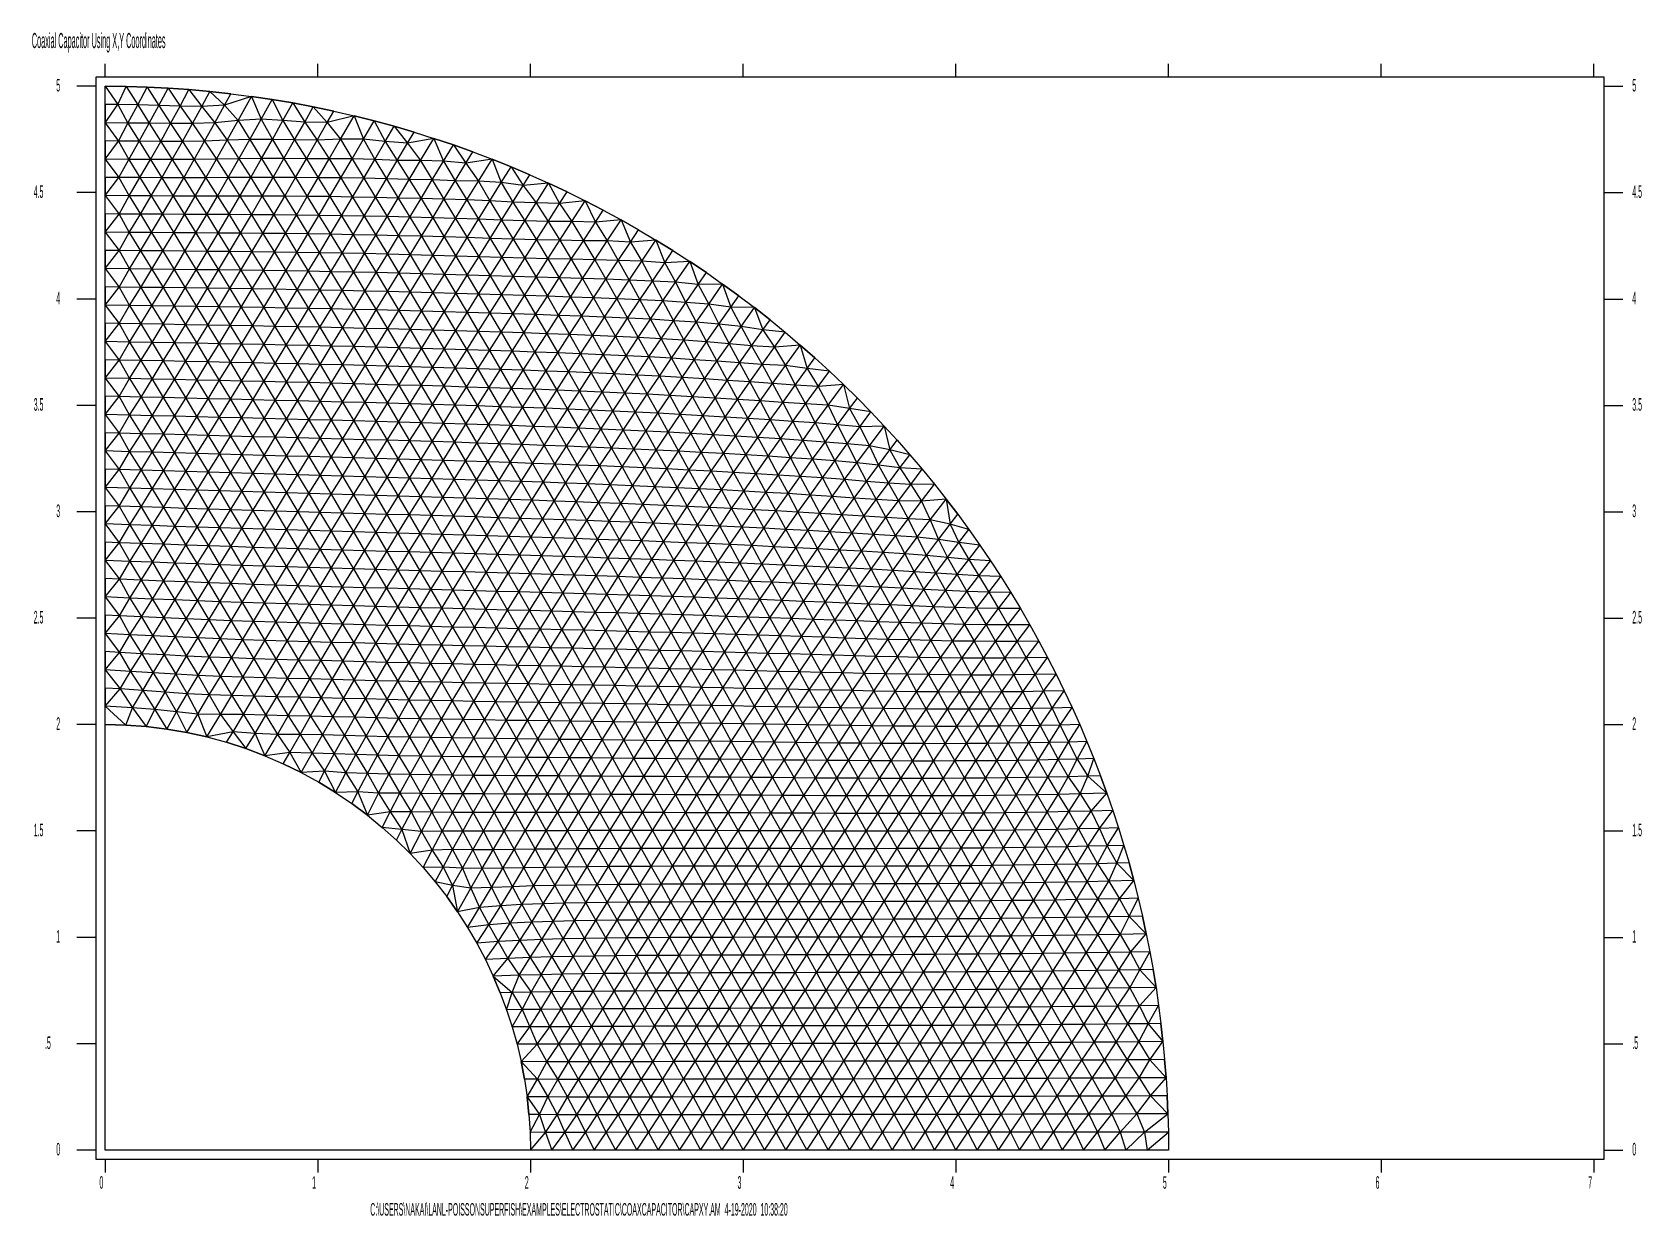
# Model space of a CAD drawing. Extents: x 0.18 to 10.15, y 0.05 to 7.38.
import ezdxf

# ---------------------------------------------------------------- set-up
doc = ezdxf.new("R2010")
doc.units = 0
doc.layers.add('1', color=7, linetype='CONTINUOUS')

msp = doc.modelspace()

# ---------------------------------------------------------------- texts
at = {"layer": '1', "color": 5, "width": 0.333333}
for s, height, p in [('Coaxial Capacitor Using X,Y Coordinates                                                                                   ', 0.0936, (0.176471, 7.28393)), ('5', 0.078, (0.328162, 7.014453)), ('5', 0.078, (10.101838, 7.014453)), ('4.5', 0.078, (0.188162, 6.354963)), ('4.5', 0.078, (10.101838, 6.354963)), ('4', 0.078, (0.328162, 5.695472)), ('4', 0.078, (10.101838, 5.695472)), ('3.5', 0.078, (0.188162, 5.035981)), ('3.5', 0.078, (10.101838, 5.035981)), ('3', 0.078, (0.328162, 4.376491)), ('3', 0.078, (10.101838, 4.376491)), ('2.5', 0.078, (0.188162, 3.717)), ('2.5', 0.078, (10.101838, 3.717)), ('2', 0.078, (0.328162, 3.05751)), ('2', 0.078, (10.101838, 3.05751)), ('1.5', 0.078, (0.188162, 2.398019)), ('1.5', 0.078, (10.101838, 2.398019)), ('1', 0.078, (0.328162, 1.738528)), ('1', 0.078, (10.101838, 1.738528)), ('.5', 0.078, (0.258162, 1.079038)), ('.5', 0.078, (10.101838, 1.079038)), ('0', 0.078, (0.328162, 0.419547)), ('0', 0.078, (10.101838, 0.419547)), ('0', 0.078, (0.595837, 0.213176)), ('1', 0.078, (1.914818, 0.213176)), ('2', 0.078, (3.2338, 0.213176)), ('3', 0.078, (4.552781, 0.213176)), ('4', 0.078, (5.871762, 0.213176)), ('5', 0.078, (7.190744, 0.213176)), ('6', 0.078, (8.509725, 0.213176)), ('7', 0.078, (9.828707, 0.213176)), ('C:\\USERS\\NAKAI\\LANL-POISSONSUPERFISH\\EXAMPLES\\ELECTROSTATIC\\COAXCAPACITOR\\CAPXY.AM  4-19-2020  10:38:20', 0.078, (2.275294, 0.046412))]:
    msp.add_text(s, height=height, dxfattribs=at).set_placement(p)

# ---------------------------------------------------------------- linework, layer by layer
at = {"layer": '1', "color": 5}
for p, q in [((0.630837, 7.102942), (0.630837, 7.186766)), ((1.949818, 7.102942), (1.949818, 7.186766)), ((3.2688, 7.102942), (3.2688, 7.186766)), ((4.58778, 7.102942), (4.58778, 7.186766)), ((5.906762, 7.102942), (5.906762, 7.186766)), ((7.225744, 7.102942), (7.225744, 7.186766)), ((8.544724, 7.102942), (8.544724, 7.186766)), ((9.863707, 7.102942), (9.863707, 7.186766)), ((9.926471, 7.102942), (0.573529, 7.102942)), ((0.573529, 7.102942), (0.573529, 0.397059)), ((9.926471, 0.397059), (9.926471, 7.102942)), ((0.573529, 7.047453), (0.456618, 7.047453)), ((0.630837, 6.934398), (0.630837, 7.047453)), ((0.630837, 7.047453), (0.761097, 7.046167)), ((0.761097, 7.046167), (0.891289, 7.042309)), ((0.891289, 7.042309), (1.021344, 7.035882)), ((1.021344, 7.035882), (1.151194, 7.026893)), ((1.151194, 7.026893), (1.280773, 7.01535)), ((1.280773, 7.01535), (1.410013, 7.001263)), ((1.410013, 7.001263), (1.538847, 6.984645)), ((1.538847, 6.984645), (1.667212, 6.965513)), ((9.926471, 7.047453), (10.043383, 7.047453)), ((0.630837, 6.821342), (0.630837, 6.934398)), ((1.667212, 6.965513), (1.795041, 6.943882)), ((1.795041, 6.943882), (1.922272, 6.919771)), ((1.922272, 6.919771), (2.048843, 6.893203)), ((2.048843, 6.893203), (2.174692, 6.864201)), ((0.630837, 6.708287), (0.630837, 6.821342)), ((2.174692, 6.864201), (2.299761, 6.832789)), ((2.299761, 6.832789), (2.423991, 6.798994)), ((2.423991, 6.798994), (2.547327, 6.762845)), ((0.630837, 6.595231), (0.630837, 6.708287)), ((2.547327, 6.762845), (2.669712, 6.724371)), ((2.669712, 6.724371), (2.791095, 6.683604)), ((2.791095, 6.683604), (2.911423, 6.640577)), ((0.630837, 6.482176), (0.630837, 6.595231)), ((2.911423, 6.640577), (3.030647, 6.595323)), ((3.030647, 6.595323), (3.148719, 6.547878)), ((0.630837, 6.36912), (0.630837, 6.482176)), ((3.148719, 6.547878), (3.265593, 6.498277)), ((3.265593, 6.498277), (3.381224, 6.446558)), ((0.573529, 6.387963), (0.456618, 6.387963)), ((3.381224, 6.446558), (3.495571, 6.392757)), ((3.495571, 6.392757), (3.608592, 6.336913)), ((9.926471, 6.387963), (10.043383, 6.387963)), ((0.630837, 6.256064), (0.630837, 6.36912)), ((3.608592, 6.336913), (3.720249, 6.279066)), ((0.630837, 6.143009), (0.630837, 6.256064)), ((3.720249, 6.279066), (3.830504, 6.219255)), ((3.830504, 6.219255), (3.939324, 6.157519)), ((0.630837, 6.029953), (0.630837, 6.143009)), ((3.939324, 6.157519), (4.046672, 6.093899)), ((4.046672, 6.093899), (4.15252, 6.028436)), ((0.630837, 5.916898), (0.630837, 6.029953)), ((4.15252, 6.028436), (4.256835, 5.96117)), ((0.630837, 5.803842), (0.630837, 5.916898)), ((4.256835, 5.96117), (4.35959, 5.892142)), ((4.35959, 5.892142), (4.460757, 5.821393)), ((0.630837, 5.690787), (0.630837, 5.803842)), ((4.460757, 5.821393), (4.560311, 5.748963)), ((0.573529, 5.728472), (0.456618, 5.728472)), ((0.630837, 5.577732), (0.630837, 5.690787)), ((4.560311, 5.748963), (4.658228, 5.674894)), ((9.926471, 5.728472), (10.043383, 5.728472)), ((4.658228, 5.674894), (4.754487, 5.599226)), ((4.754487, 5.599226), (4.849065, 5.521999)), ((0.630837, 5.464676), (0.630837, 5.577732)), ((4.849065, 5.521999), (4.941943, 5.443254)), ((0.630837, 5.351621), (0.630837, 5.464676)), ((4.941943, 5.443254), (5.033103, 5.36303)), ((0.630837, 5.238565), (0.630837, 5.351621)), ((5.033103, 5.36303), (5.122527, 5.281367)), ((0.630837, 5.12551), (0.630837, 5.238565)), ((5.122527, 5.281367), (5.2102, 5.198306)), ((5.2102, 5.198306), (5.296106, 5.113883)), ((0.630837, 5.012454), (0.630837, 5.12551)), ((5.296106, 5.113883), (5.380232, 5.028139)), ((0.573529, 5.068982), (0.456618, 5.068982)), ((0.630837, 4.899398), (0.630837, 5.012454)), ((5.380232, 5.028139), (5.462565, 4.94111)), ((9.926471, 5.068982), (10.043383, 5.068982)), ((0.630837, 4.786343), (0.630837, 4.899398)), ((5.462565, 4.94111), (5.543092, 4.852836)), ((0.630837, 4.673287), (0.630837, 4.786343)), ((5.543092, 4.852836), (5.621804, 4.763351)), ((5.621804, 4.763351), (5.69869, 4.672696)), ((0.630837, 4.560231), (0.630837, 4.673287)), ((5.69869, 4.672696), (5.773741, 4.580904)), ((0.630837, 4.447176), (0.630837, 4.560231)), ((5.773741, 4.580904), (5.846948, 4.488012)), ((5.846948, 4.488012), (5.918303, 4.394056)), ((0.573529, 4.409491), (0.456618, 4.409491)), ((0.630837, 4.334121), (0.630837, 4.447176)), ((5.918303, 4.394056), (5.9878, 4.29907)), ((9.926471, 4.409491), (10.043383, 4.409491)), ((0.630837, 4.221065), (0.630837, 4.334121)), ((5.9878, 4.29907), (6.055432, 4.203089)), ((0.630837, 4.108009), (0.630837, 4.221065)), ((6.055432, 4.203089), (6.121192, 4.106146)), ((0.630837, 3.994954), (0.630837, 4.108009)), ((6.121192, 4.106146), (6.185077, 4.008276)), ((0.630837, 3.881898), (0.630837, 3.994954)), ((6.185077, 4.008276), (6.247081, 3.90951)), ((6.247081, 3.90951), (6.3072, 3.809882)), ((0.630837, 3.768843), (0.630837, 3.881898)), ((6.3072, 3.809882), (6.365429, 3.709424)), ((0.573529, 3.75), (0.456618, 3.75)), ((0.630837, 3.655787), (0.630837, 3.768843)), ((6.365429, 3.709424), (6.421766, 3.608167)), ((9.926471, 3.75), (10.043383, 3.75)), ((0.630837, 3.542732), (0.630837, 3.655787)), ((6.421766, 3.608167), (6.476207, 3.506142)), ((0.630837, 3.429676), (0.630837, 3.542732)), ((6.476207, 3.506142), (6.52875, 3.40338)), ((0.630837, 3.316621), (0.630837, 3.429676)), ((6.52875, 3.40338), (6.579392, 3.299911)), ((0.630837, 3.203565), (0.630837, 3.316621)), ((6.579392, 3.299911), (6.628131, 3.195766)), ((0.630837, 3.090509), (0.630837, 3.203565)), ((6.628131, 3.195766), (6.674966, 3.090973)), ((6.674966, 3.090973), (6.719895, 2.985561)), ((0.573529, 3.09051), (0.456618, 3.09051)), ((0.630837, 2.975816), (0.630837, 3.090509)), ((0.630837, 2.975816), (0.630837, 3.090509)), ((0.630837, 3.090509), (0.758807, 3.087404)), ((0.758807, 3.087404), (0.886373, 3.078104)), ((0.886373, 3.078104), (1.013135, 3.062661)), ((1.013135, 3.062661), (1.138704, 3.04116)), ((1.138704, 3.04116), (1.262705, 3.013717)), ((1.262705, 3.013717), (1.384782, 2.980474)), ((9.926471, 3.09051), (10.043383, 3.09051)), ((0.630837, 2.861122), (0.630837, 2.975816)), ((0.630837, 2.861122), (0.630837, 2.975816)), ((1.384782, 2.980474), (1.5046, 2.9416)), ((1.5046, 2.9416), (1.62185, 2.897284)), ((1.62185, 2.897284), (1.736245, 2.847734)), ((6.719895, 2.985561), (6.762917, 2.87956)), ((0.630837, 2.746428), (0.630837, 2.861122)), ((0.630837, 2.746428), (0.630837, 2.861122)), ((1.736245, 2.847734), (1.847528, 2.793168)), ((1.847528, 2.793168), (1.955466, 2.733819)), ((6.762917, 2.87956), (6.804029, 2.772998)), ((0.630837, 2.631734), (0.630837, 2.746428)), ((0.630837, 2.631734), (0.630837, 2.746428)), ((1.955466, 2.733819), (2.059854, 2.669923)), ((6.804029, 2.772998), (6.843232, 2.665901)), ((0.630837, 2.51704), (0.630837, 2.631734)), ((0.630837, 2.51704), (0.630837, 2.631734)), ((2.059854, 2.669923), (2.160509, 2.601721)), ((2.160509, 2.601721), (2.257275, 2.529455)), ((6.843232, 2.665901), (6.880525, 2.5583)), ((0.630837, 2.402345), (0.630837, 2.51704)), ((0.630837, 2.402345), (0.630837, 2.51704)), ((2.257275, 2.529455), (2.350013, 2.453366)), ((6.880525, 2.5583), (6.915906, 2.450219)), ((0.573529, 2.431019), (0.456618, 2.431019)), ((0.630837, 2.287651), (0.630837, 2.402345)), ((0.630837, 2.287651), (0.630837, 2.402345)), ((2.350013, 2.453366), (2.438611, 2.373693)), ((6.915906, 2.450219), (6.949377, 2.341687)), ((9.926471, 2.431019), (10.043383, 2.431019)), ((2.438611, 2.373693), (2.522966, 2.290669)), ((6.949377, 2.341687), (6.980935, 2.23273)), ((0.630837, 2.172957), (0.630837, 2.287651)), ((0.630837, 2.172957), (0.630837, 2.287651)), ((2.522966, 2.290669), (2.602999, 2.204523)), ((2.602999, 2.204523), (2.678643, 2.115478)), ((6.980935, 2.23273), (7.01058, 2.123375)), ((0.630837, 2.058263), (0.630837, 2.172957)), ((0.630837, 2.058263), (0.630837, 2.172957)), ((2.678643, 2.115478), (2.74984, 2.023748)), ((7.01058, 2.123375), (7.038314, 2.013647)), ((0.630837, 1.943569), (0.630837, 2.058263)), ((0.630837, 1.943569), (0.630837, 2.058263)), ((2.74984, 2.023748), (2.816547, 1.929543)), ((7.038314, 2.013647), (7.064134, 1.903574)), ((0.630837, 1.828875), (0.630837, 1.943569)), ((0.630837, 1.828875), (0.630837, 1.943569)), ((2.816547, 1.929543), (2.878729, 1.833064)), ((7.064134, 1.903574), (7.088042, 1.793179)), ((0.630837, 1.714181), (0.630837, 1.828875)), ((0.630837, 1.714181), (0.630837, 1.828875)), ((2.878729, 1.833064), (2.936357, 1.734507)), ((0.573529, 1.771528), (0.456618, 1.771528)), ((0.630837, 1.599487), (0.630837, 1.714181)), ((0.630837, 1.599487), (0.630837, 1.714181)), ((2.936357, 1.734507), (2.989412, 1.634059)), ((7.088042, 1.793179), (7.110036, 1.682489)), ((9.926471, 1.771528), (10.043383, 1.771528)), ((0.630837, 1.484793), (0.630837, 1.599487)), ((0.630837, 1.484793), (0.630837, 1.599487)), ((2.989412, 1.634059), (3.037877, 1.531901)), ((7.110036, 1.682489), (7.130119, 1.57153)), ((3.037877, 1.531901), (3.081741, 1.42821)), ((7.130119, 1.57153), (7.148289, 1.460325)), ((0.630837, 1.370099), (0.630837, 1.484793)), ((0.630837, 1.370099), (0.630837, 1.484793)), ((3.081741, 1.42821), (3.120995, 1.323154)), ((7.148289, 1.460325), (7.164545, 1.348901)), ((0.630837, 1.255405), (0.630837, 1.370099)), ((0.630837, 1.255405), (0.630837, 1.370099)), ((3.120995, 1.323154), (3.155636, 1.2169)), ((7.164545, 1.348901), (7.178889, 1.237282)), ((0.630837, 1.140711), (0.630837, 1.255405)), ((0.630837, 1.140711), (0.630837, 1.255405)), ((3.155636, 1.2169), (3.18566, 1.109606)), ((7.178889, 1.237282), (7.19132, 1.125493)), ((0.573529, 1.112038), (0.456618, 1.112038)), ((0.630837, 1.026017), (0.630837, 1.140711)), ((0.630837, 1.026017), (0.630837, 1.140711)), ((3.18566, 1.109606), (3.211065, 1.001429)), ((7.19132, 1.125493), (7.201838, 1.013557)), ((9.926471, 1.112038), (10.043383, 1.112038)), ((0.630837, 0.911323), (0.630837, 1.026017)), ((0.630837, 0.911323), (0.630837, 1.026017)), ((3.211065, 1.001429), (3.23185, 0.892522)), ((7.201838, 1.013557), (7.210444, 0.901501)), ((0.630837, 0.796629), (0.630837, 0.911323)), ((0.630837, 0.796629), (0.630837, 0.911323)), ((7.210444, 0.901501), (7.217138, 0.789347)), ((3.23185, 0.892522), (3.248016, 0.783033)), ((0.630837, 0.681935), (0.630837, 0.796629)), ((0.630837, 0.681935), (0.630837, 0.796629)), ((3.248016, 0.783033), (3.259562, 0.673111)), ((7.217138, 0.789347), (7.221919, 0.677121)), ((0.630837, 0.567241), (0.630837, 0.681935)), ((0.630837, 0.567241), (0.630837, 0.681935)), ((3.259562, 0.673111), (3.26649, 0.562901)), ((7.221919, 0.677121), (7.224787, 0.564846)), ((0.630837, 0.452547), (0.630837, 0.567241)), ((0.630837, 0.452547), (0.630837, 0.567241)), ((3.26649, 0.562901), (3.2688, 0.452547)), ((7.224787, 0.564846), (7.225743, 0.452547)), ((0.573529, 0.452547), (0.456618, 0.452547)), ((0.762735, 0.452547), (0.630837, 0.452547)), ((0.630837, 0.452547), (0.630837, 0.452547)), ((0.762735, 0.452547), (0.630837, 0.452547)), ((0.894633, 0.452547), (0.762735, 0.452547)), ((0.894633, 0.452547), (0.762735, 0.452547)), ((1.026531, 0.452547), (0.894633, 0.452547)), ((1.026531, 0.452547), (0.894633, 0.452547)), ((1.158429, 0.452547), (1.026531, 0.452547)), ((1.158429, 0.452547), (1.026531, 0.452547)), ((1.290327, 0.452547), (1.158429, 0.452547)), ((1.290327, 0.452547), (1.158429, 0.452547)), ((1.422226, 0.452547), (1.290327, 0.452547)), ((1.422226, 0.452547), (1.290327, 0.452547)), ((1.554124, 0.452547), (1.422226, 0.452547)), ((1.554124, 0.452547), (1.422226, 0.452547)), ((1.686022, 0.452547), (1.554124, 0.452547)), ((1.686022, 0.452547), (1.554124, 0.452547)), ((1.81792, 0.452547), (1.686022, 0.452547)), ((1.81792, 0.452547), (1.686022, 0.452547)), ((1.949818, 0.452547), (1.81792, 0.452547)), ((1.949818, 0.452547), (1.81792, 0.452547)), ((2.081716, 0.452547), (1.949818, 0.452547)), ((2.081716, 0.452547), (1.949818, 0.452547)), ((2.213614, 0.452547), (2.081716, 0.452547)), ((2.213614, 0.452547), (2.081716, 0.452547)), ((2.345513, 0.452547), (2.213614, 0.452547)), ((2.345513, 0.452547), (2.213614, 0.452547)), ((2.477411, 0.452547), (2.345513, 0.452547)), ((2.477411, 0.452547), (2.345513, 0.452547)), ((2.609309, 0.452547), (2.477411, 0.452547)), ((2.609309, 0.452547), (2.477411, 0.452547)), ((2.741207, 0.452547), (2.609309, 0.452547)), ((2.741207, 0.452547), (2.609309, 0.452547)), ((2.873105, 0.452547), (2.741207, 0.452547)), ((2.873105, 0.452547), (2.741207, 0.452547)), ((3.005003, 0.452547), (2.873105, 0.452547)), ((3.005003, 0.452547), (2.873105, 0.452547)), ((3.136901, 0.452547), (3.005003, 0.452547)), ((3.136901, 0.452547), (3.005003, 0.452547)), ((3.2688, 0.452547), (3.136901, 0.452547)), ((3.2688, 0.452547), (3.136901, 0.452547)), ((3.400697, 0.452547), (3.2688, 0.452547)), ((3.532596, 0.452547), (3.400697, 0.452547)), ((3.664494, 0.452547), (3.532596, 0.452547)), ((3.796392, 0.452547), (3.664494, 0.452547)), ((3.92829, 0.452547), (3.796392, 0.452547)), ((4.060188, 0.452547), (3.92829, 0.452547)), ((4.192086, 0.452547), (4.060188, 0.452547)), ((4.323985, 0.452547), (4.192086, 0.452547)), ((4.455883, 0.452547), (4.323985, 0.452547)), ((4.58778, 0.452547), (4.455883, 0.452547)), ((4.719679, 0.452547), (4.58778, 0.452547)), ((4.851577, 0.452547), (4.719679, 0.452547)), ((4.983475, 0.452547), (4.851577, 0.452547)), ((5.115373, 0.452547), (4.983475, 0.452547)), ((5.247272, 0.452547), (5.115373, 0.452547)), ((5.379169, 0.452547), (5.247272, 0.452547)), ((5.511068, 0.452547), (5.379169, 0.452547)), ((5.642966, 0.452547), (5.511068, 0.452547)), ((5.774864, 0.452547), (5.642966, 0.452547)), ((5.906762, 0.452547), (5.774864, 0.452547)), ((6.03866, 0.452547), (5.906762, 0.452547)), ((6.170558, 0.452547), (6.03866, 0.452547)), ((6.302457, 0.452547), (6.170558, 0.452547)), ((6.434354, 0.452547), (6.302457, 0.452547)), ((6.566253, 0.452547), (6.434354, 0.452547)), ((6.698151, 0.452547), (6.566253, 0.452547)), ((6.830049, 0.452547), (6.698151, 0.452547)), ((6.961947, 0.452547), (6.830049, 0.452547)), ((7.093844, 0.452547), (6.961947, 0.452547)), ((7.225743, 0.452547), (7.093844, 0.452547)), ((9.926471, 0.452547), (10.043383, 0.452547)), ((0.573529, 0.397059), (9.926471, 0.397059)), ((0.630837, 0.397059), (0.630837, 0.313235)), ((1.949818, 0.397059), (1.949818, 0.313235)), ((3.2688, 0.397059), (3.2688, 0.313235)), ((4.58778, 0.397059), (4.58778, 0.313235)), ((5.906762, 0.397059), (5.906762, 0.313235)), ((7.225744, 0.397059), (7.225744, 0.313235)), ((8.544724, 0.397059), (8.544724, 0.313235)), ((9.863707, 0.397059), (9.863707, 0.313235))]:
    msp.add_line(p, q, dxfattribs=at)
at = {"layer": '1', "color": 253}
for p, q in [((0.630837, 6.934398), (0.630837, 7.047453)), ((0.630837, 7.047453), (0.710034, 6.933321)), ((0.761097, 7.046167), (0.630837, 7.047453)), ((0.630837, 7.047453), (0.630837, 7.047453)), ((0.710034, 6.933321), (0.761097, 7.046167)), ((0.761097, 7.046167), (0.833917, 6.931098)), ((0.891289, 7.042309), (0.761097, 7.046167)), ((0.833917, 6.931098), (0.891289, 7.042309)), ((0.891289, 7.042309), (0.964025, 6.927772)), ((1.021344, 7.035882), (0.891289, 7.042309)), ((0.964025, 6.927772), (1.021344, 7.035882)), ((1.021344, 7.035882), (1.096052, 6.92398)), ((1.151194, 7.026893), (1.021344, 7.035882)), ((1.096052, 6.92398), (1.151194, 7.026893)), ((1.151194, 7.026893), (1.230384, 6.921917)), ((1.280773, 7.01535), (1.151194, 7.026893)), ((1.230384, 6.921917), (1.280773, 7.01535)), ((1.280773, 7.01535), (1.371171, 6.929602)), ((1.410013, 7.001263), (1.280773, 7.01535)), ((1.371171, 6.929602), (1.410013, 7.001263)), ((1.538847, 6.984645), (1.371171, 6.929602)), ((1.410013, 7.001263), (1.538847, 6.984645)), ((1.456081, 6.834363), (1.538847, 6.984645)), ((1.538847, 6.984645), (1.598851, 6.842429)), ((1.667212, 6.965513), (1.538847, 6.984645)), ((0.630837, 6.934398), (0.630837, 6.821342)), ((0.710034, 6.933321), (0.630837, 6.934398)), ((0.630837, 6.821342), (0.710034, 6.933321)), ((0.710034, 6.933321), (0.77268, 6.819468)), ((0.833917, 6.931098), (0.710034, 6.933321)), ((0.77268, 6.819468), (0.833917, 6.931098)), ((0.833917, 6.931098), (0.904375, 6.817547)), ((0.964025, 6.927772), (0.833917, 6.931098)), ((0.904375, 6.817547), (0.964025, 6.927772)), ((0.964025, 6.927772), (1.037176, 6.815812)), ((1.096052, 6.92398), (0.964025, 6.927772)), ((1.037176, 6.815812), (1.096052, 6.92398)), ((1.096052, 6.92398), (1.172189, 6.815606)), ((1.230384, 6.921917), (1.096052, 6.92398)), ((1.172189, 6.815606), (1.230384, 6.921917)), ((1.371171, 6.929602), (1.230384, 6.921917)), ((1.230384, 6.921917), (1.310929, 6.820075)), ((1.310929, 6.820075), (1.371171, 6.929602)), ((1.371171, 6.929602), (1.456081, 6.834363)), ((1.598851, 6.842429), (1.667212, 6.965513)), ((1.667212, 6.965513), (1.733993, 6.834776)), ((1.795041, 6.943882), (1.667212, 6.965513)), ((1.733993, 6.834776), (1.795041, 6.943882)), ((1.795041, 6.943882), (1.868639, 6.824573)), ((1.922272, 6.919771), (1.795041, 6.943882)), ((1.868639, 6.824573), (1.922272, 6.919771)), ((1.922272, 6.919771), (2.008562, 6.822149)), ((2.048843, 6.893203), (1.922272, 6.919771)), ((2.008562, 6.822149), (2.048843, 6.893203)), ((2.048843, 6.893203), (2.174692, 6.864201)), ((0.630837, 6.708287), (0.630837, 6.821342)), ((0.630837, 6.821342), (0.71419, 6.707405)), ((0.77268, 6.819468), (0.630837, 6.821342)), ((0.71419, 6.707405), (0.77268, 6.819468)), ((0.77268, 6.819468), (0.842724, 6.706095)), ((0.904375, 6.817547), (0.77268, 6.819468)), ((0.842724, 6.706095), (0.904375, 6.817547)), ((0.904375, 6.817547), (0.975731, 6.70504)), ((1.037176, 6.815812), (0.904375, 6.817547)), ((0.975731, 6.70504), (1.037176, 6.815812)), ((1.037176, 6.815812), (1.110685, 6.704928)), ((1.172189, 6.815606), (1.037176, 6.815812)), ((1.110685, 6.704928), (1.172189, 6.815606)), ((1.310929, 6.820075), (1.172189, 6.815606)), ((1.172189, 6.815606), (1.247906, 6.70692)), ((1.247906, 6.70692), (1.310929, 6.820075)), ((1.456081, 6.834363), (1.310929, 6.820075)), ((1.310929, 6.820075), (1.387842, 6.712041)), ((1.387842, 6.712041), (1.456081, 6.834363)), ((1.598851, 6.842429), (1.456081, 6.834363)), ((1.456081, 6.834363), (1.528847, 6.717383)), ((1.528847, 6.717383), (1.598851, 6.842429)), ((1.598851, 6.842429), (1.668126, 6.717891)), ((1.733993, 6.834776), (1.598851, 6.842429)), ((1.668126, 6.717891), (1.733993, 6.834776)), ((1.733993, 6.834776), (1.806092, 6.714367)), ((1.868639, 6.824573), (1.733993, 6.834776)), ((1.806092, 6.714367), (1.868639, 6.824573)), ((1.868639, 6.824573), (1.945872, 6.712492)), ((2.008562, 6.822149), (1.868639, 6.824573)), ((1.945872, 6.712492), (2.008562, 6.822149)), ((2.174692, 6.864201), (2.008562, 6.822149)), ((2.008562, 6.822149), (2.091055, 6.718652)), ((2.091055, 6.718652), (2.174692, 6.864201)), ((2.174692, 6.864201), (2.233283, 6.718238)), ((2.299761, 6.832789), (2.174692, 6.864201)), ((2.233283, 6.718238), (2.299761, 6.832789)), ((2.299761, 6.832789), (2.368333, 6.703919)), ((2.423991, 6.798994), (2.299761, 6.832789)), ((2.368333, 6.703919), (2.423991, 6.798994)), ((2.423991, 6.798994), (2.506742, 6.694035)), ((2.547327, 6.762845), (2.423991, 6.798994)), ((0.630837, 6.708287), (0.630837, 6.595231)), ((0.71419, 6.707405), (0.630837, 6.708287)), ((0.630837, 6.595231), (0.71419, 6.707405)), ((0.71419, 6.707405), (0.777228, 6.594005)), ((0.842724, 6.706095), (0.71419, 6.707405)), ((0.777228, 6.594005), (0.842724, 6.706095)), ((0.842724, 6.706095), (0.912139, 6.593103)), ((0.975731, 6.70504), (0.842724, 6.706095)), ((0.912139, 6.593103), (0.975731, 6.70504)), ((0.975731, 6.70504), (1.047287, 6.592758)), ((1.110685, 6.704928), (0.975731, 6.70504)), ((1.047287, 6.592758), (1.110685, 6.704928)), ((1.247906, 6.70692), (1.110685, 6.704928)), ((1.110685, 6.704928), (1.183822, 6.593433)), ((1.183822, 6.593433), (1.247906, 6.70692)), ((1.387842, 6.712041), (1.247906, 6.70692)), ((1.247906, 6.70692), (1.321969, 6.595439)), ((1.321969, 6.595439), (1.387842, 6.712041)), ((1.528847, 6.717383), (1.387842, 6.712041)), ((1.387842, 6.712041), (1.461319, 6.598066)), ((1.461319, 6.598066), (1.528847, 6.717383)), ((1.668126, 6.717891), (1.528847, 6.717383)), ((1.528847, 6.717383), (1.600865, 6.599507)), ((1.600865, 6.599507), (1.668126, 6.717891)), ((1.668126, 6.717891), (1.740112, 6.598886)), ((1.806092, 6.714367), (1.668126, 6.717891)), ((1.740112, 6.598886), (1.806092, 6.714367)), ((1.806092, 6.714367), (1.879812, 6.597583)), ((1.945872, 6.712492), (1.806092, 6.714367)), ((1.879812, 6.597583), (1.945872, 6.712492)), ((2.091055, 6.718652), (1.945872, 6.712492)), ((1.945872, 6.712492), (2.021077, 6.597628)), ((2.021077, 6.597628), (2.091055, 6.718652)), ((2.091055, 6.718652), (2.162845, 6.597205)), ((2.233283, 6.718238), (2.091055, 6.718652)), ((2.162845, 6.597205), (2.233283, 6.718238)), ((2.233283, 6.718238), (2.303016, 6.592662)), ((2.368333, 6.703919), (2.233283, 6.718238)), ((2.303016, 6.592662), (2.368333, 6.703919)), ((2.368333, 6.703919), (2.443204, 6.586795)), ((2.506742, 6.694035), (2.368333, 6.703919)), ((2.443204, 6.586795), (2.506742, 6.694035)), ((2.506742, 6.694035), (2.547327, 6.762845)), ((2.669712, 6.724371), (2.506742, 6.694035)), ((2.506742, 6.694035), (2.587883, 6.587284)), ((2.547327, 6.762845), (2.669712, 6.724371)), ((2.587883, 6.587284), (2.669712, 6.724371)), ((2.669712, 6.724371), (2.729972, 6.582255)), ((2.791095, 6.683604), (2.669712, 6.724371)), ((2.729972, 6.582255), (2.791095, 6.683604)), ((2.791095, 6.683604), (2.868765, 6.570453)), ((2.911423, 6.640577), (2.791095, 6.683604)), ((0.630837, 6.482176), (0.630837, 6.595231)), ((0.630837, 6.595231), (0.716125, 6.481539)), ((0.777228, 6.594005), (0.630837, 6.595231)), ((0.716125, 6.481539), (0.777228, 6.594005)), ((0.777228, 6.594005), (0.847354, 6.480659)), ((0.912139, 6.593103), (0.777228, 6.594005)), ((0.847354, 6.480659), (0.912139, 6.593103)), ((0.912139, 6.593103), (0.982509, 6.48006)), ((1.047287, 6.592758), (0.912139, 6.593103)), ((0.982509, 6.48006), (1.047287, 6.592758)), ((1.183822, 6.593433), (1.047287, 6.592758)), ((1.047287, 6.592758), (1.118833, 6.479984)), ((1.118833, 6.479984), (1.183822, 6.593433)), ((1.321969, 6.595439), (1.183822, 6.593433)), ((1.183822, 6.593433), (1.256255, 6.480568)), ((1.256255, 6.480568), (1.321969, 6.595439)), ((1.461319, 6.598066), (1.321969, 6.595439)), ((1.321969, 6.595439), (1.394671, 6.481602)), ((1.394671, 6.481602), (1.461319, 6.598066)), ((1.600865, 6.599507), (1.461319, 6.598066)), ((1.461319, 6.598066), (1.533723, 6.482423)), ((1.533723, 6.482423), (1.600865, 6.599507)), ((1.600865, 6.599507), (1.673061, 6.482394)), ((1.740112, 6.598886), (1.600865, 6.599507)), ((1.673061, 6.482394), (1.740112, 6.598886)), ((1.740112, 6.598886), (1.812715, 6.481574)), ((1.879812, 6.597583), (1.740112, 6.598886)), ((1.812715, 6.481574), (1.879812, 6.597583)), ((2.021077, 6.597628), (1.879812, 6.597583)), ((1.879812, 6.597583), (1.953003, 6.480553)), ((1.953003, 6.480553), (2.021077, 6.597628)), ((2.021077, 6.597628), (2.093876, 6.479278)), ((2.162845, 6.597205), (2.021077, 6.597628)), ((2.093876, 6.479278), (2.162845, 6.597205)), ((2.162845, 6.597205), (2.234762, 6.476772)), ((2.303016, 6.592662), (2.162845, 6.597205)), ((2.234762, 6.476772), (2.303016, 6.592662)), ((2.303016, 6.592662), (2.375668, 6.473045)), ((2.443204, 6.586795), (2.303016, 6.592662)), ((2.375668, 6.473045), (2.443204, 6.586795)), ((2.587883, 6.587284), (2.443204, 6.586795)), ((2.443204, 6.586795), (2.517585, 6.469821)), ((2.517585, 6.469821), (2.587883, 6.587284)), ((2.587883, 6.587284), (2.660086, 6.466428)), ((2.729972, 6.582255), (2.587883, 6.587284)), ((2.660086, 6.466428), (2.729972, 6.582255)), ((2.729972, 6.582255), (2.802294, 6.461385)), ((2.868765, 6.570453), (2.729972, 6.582255)), ((2.868765, 6.570453), (2.911423, 6.640577)), ((3.030647, 6.595323), (2.868765, 6.570453)), ((2.911423, 6.640577), (3.030647, 6.595323)), ((2.947161, 6.459572), (3.030647, 6.595323)), ((3.030647, 6.595323), (3.088117, 6.450385)), ((3.148719, 6.547878), (3.030647, 6.595323)), ((0.630837, 6.482176), (0.630837, 6.36912)), ((0.716125, 6.481539), (0.630837, 6.482176)), ((0.630837, 6.36912), (0.716125, 6.481539)), ((0.716125, 6.481539), (0.779655, 6.368043)), ((0.847354, 6.480659), (0.716125, 6.481539)), ((0.779655, 6.368043), (0.847354, 6.480659)), ((0.847354, 6.480659), (0.916469, 6.367206)), ((0.982509, 6.48006), (0.847354, 6.480659)), ((1.394671, 6.481602), (1.256255, 6.480568)), ((1.328085, 6.366513), (1.394671, 6.481602)), ((1.533723, 6.482423), (1.394671, 6.481602)), ((1.394671, 6.481602), (1.466675, 6.366604)), ((1.466675, 6.366604), (1.533723, 6.482423)), ((1.533723, 6.482423), (1.605745, 6.366364)), ((1.673061, 6.482394), (1.533723, 6.482423)), ((1.605745, 6.366364), (1.673061, 6.482394)), ((1.673061, 6.482394), (1.745205, 6.36561)), ((1.812715, 6.481574), (1.673061, 6.482394)), ((1.745205, 6.36561), (1.812715, 6.481574)), ((1.812715, 6.481574), (1.885097, 6.364416)), ((1.953003, 6.480553), (1.812715, 6.481574)), ((2.802294, 6.461385), (2.868765, 6.570453)), ((2.868765, 6.570453), (2.947161, 6.459572)), ((3.088117, 6.450385), (3.148719, 6.547878)), ((3.148719, 6.547878), (3.224616, 6.432942)), ((3.265593, 6.498277), (3.148719, 6.547878)), ((3.224616, 6.432942), (3.265593, 6.498277)), ((3.265593, 6.498277), (3.381224, 6.446558)), ((0.916469, 6.367206), (0.982509, 6.48006)), ((0.982509, 6.48006), (1.052973, 6.366648)), ((1.118833, 6.479984), (0.982509, 6.48006)), ((1.052973, 6.366648), (1.118833, 6.479984)), ((1.256255, 6.480568), (1.118833, 6.479984)), ((1.118833, 6.479984), (1.190149, 6.366439)), ((1.190149, 6.366439), (1.256255, 6.480568)), ((1.256255, 6.480568), (1.328085, 6.366513)), ((1.885097, 6.364416), (1.953003, 6.480553)), ((1.953003, 6.480553), (2.025445, 6.362839)), ((2.093876, 6.479278), (1.953003, 6.480553)), ((2.025445, 6.362839), (2.093876, 6.479278)), ((2.093876, 6.479278), (2.166124, 6.360672)), ((2.234762, 6.476772), (2.093876, 6.479278)), ((2.166124, 6.360672), (2.234762, 6.476772)), ((2.234762, 6.476772), (2.307047, 6.357769)), ((2.375668, 6.473045), (2.234762, 6.476772)), ((2.307047, 6.357769), (2.375668, 6.473045)), ((2.375668, 6.473045), (2.448396, 6.354452)), ((2.517585, 6.469821), (2.375668, 6.473045)), ((2.448396, 6.354452), (2.517585, 6.469821)), ((2.517585, 6.469821), (2.590274, 6.350922)), ((2.660086, 6.466428), (2.517585, 6.469821)), ((2.590274, 6.350922), (2.660086, 6.466428)), ((2.660086, 6.466428), (2.732508, 6.346902)), ((2.802294, 6.461385), (2.660086, 6.466428)), ((2.732508, 6.346902), (2.802294, 6.461385)), ((2.802294, 6.461385), (2.875276, 6.342698)), ((2.947161, 6.459572), (2.802294, 6.461385)), ((2.875276, 6.342698), (2.947161, 6.459572)), ((2.947161, 6.459572), (3.017871, 6.33719)), ((3.088117, 6.450385), (2.947161, 6.459572)), ((3.017871, 6.33719), (3.088117, 6.450385)), ((3.088117, 6.450385), (3.15969, 6.329403)), ((3.224616, 6.432942), (3.088117, 6.450385)), ((3.15969, 6.329403), (3.224616, 6.432942)), ((3.381224, 6.446558), (3.224616, 6.432942)), ((3.224616, 6.432942), (3.304358, 6.325149)), ((3.304358, 6.325149), (3.381224, 6.446558)), ((3.381224, 6.446558), (3.448983, 6.319889)), ((3.495571, 6.392757), (3.381224, 6.446558)), ((3.448983, 6.319889), (3.495571, 6.392757)), ((3.495571, 6.392757), (3.608592, 6.336913)), ((0.630837, 6.256064), (0.630837, 6.36912)), ((0.630837, 6.36912), (0.717194, 6.255373)), ((0.779655, 6.368043), (0.630837, 6.36912)), ((0.717194, 6.255373), (0.779655, 6.368043)), ((0.779655, 6.368043), (0.849952, 6.254363)), ((0.916469, 6.367206), (0.779655, 6.368043)), ((0.849952, 6.254363), (0.916469, 6.367206)), ((0.916469, 6.367206), (0.986369, 6.25346)), ((1.052973, 6.366648), (0.916469, 6.367206)), ((0.986369, 6.25346), (1.052973, 6.366648)), ((1.052973, 6.366648), (1.123511, 6.252739)), ((1.190149, 6.366439), (1.052973, 6.366648)), ((1.123511, 6.252739), (1.190149, 6.366439)), ((1.328085, 6.366513), (1.190149, 6.366439)), ((1.190149, 6.366439), (1.261237, 6.252184)), ((1.261237, 6.252184), (1.328085, 6.366513)), ((1.466675, 6.366604), (1.328085, 6.366513)), ((1.328085, 6.366513), (1.399523, 6.25168)), ((1.399523, 6.25168), (1.466675, 6.366604)), ((1.466675, 6.366604), (1.538303, 6.251042)), ((1.605745, 6.366364), (1.466675, 6.366604)), ((1.538303, 6.251042), (1.605745, 6.366364)), ((1.605745, 6.366364), (1.677507, 6.250107)), ((1.745205, 6.36561), (1.605745, 6.366364)), ((1.677507, 6.250107), (1.745205, 6.36561)), ((1.745205, 6.36561), (1.817108, 6.248803)), ((1.885097, 6.364416), (1.745205, 6.36561)), ((1.817108, 6.248803), (1.885097, 6.364416)), ((1.885097, 6.364416), (1.957104, 6.247116)), ((2.025445, 6.362839), (1.885097, 6.364416)), ((1.957104, 6.247116), (2.025445, 6.362839)), ((2.025445, 6.362839), (2.097465, 6.244997)), ((2.166124, 6.360672), (2.025445, 6.362839)), ((2.097465, 6.244997), (2.166124, 6.360672)), ((2.166124, 6.360672), (2.238151, 6.242376)), ((2.307047, 6.357769), (2.166124, 6.360672)), ((2.238151, 6.242376), (2.307047, 6.357769)), ((2.307047, 6.357769), (2.379184, 6.239294)), ((2.448396, 6.354452), (2.307047, 6.357769)), ((2.379184, 6.239294), (2.448396, 6.354452)), ((2.448396, 6.354452), (2.520618, 6.235857)), ((2.590274, 6.350922), (2.448396, 6.354452)), ((2.520618, 6.235857), (2.590274, 6.350922)), ((2.590274, 6.350922), (2.662453, 6.23207)), ((2.732508, 6.346902), (2.590274, 6.350922)), ((2.662453, 6.23207), (2.732508, 6.346902)), ((2.732508, 6.346902), (2.804667, 6.227912)), ((2.875276, 6.342698), (2.732508, 6.346902)), ((2.804667, 6.227912), (2.875276, 6.342698)), ((2.875276, 6.342698), (2.947155, 6.223222)), ((3.017871, 6.33719), (2.875276, 6.342698)), ((2.947155, 6.223222), (3.017871, 6.33719)), ((3.017871, 6.33719), (3.089828, 6.217858)), ((3.15969, 6.329403), (3.017871, 6.33719)), ((3.089828, 6.217858), (3.15969, 6.329403)), ((3.15969, 6.329403), (3.233353, 6.212892)), ((3.304358, 6.325149), (3.15969, 6.329403)), ((3.233353, 6.212892), (3.304358, 6.325149)), ((3.304358, 6.325149), (3.378281, 6.209206)), ((3.448983, 6.319889), (3.304358, 6.325149)), ((3.378281, 6.209206), (3.448983, 6.319889)), ((3.608592, 6.336913), (3.448983, 6.319889)), ((3.448983, 6.319889), (3.525876, 6.208749)), ((3.525876, 6.208749), (3.608592, 6.336913)), ((3.608592, 6.336913), (3.671164, 6.203792)), ((3.720249, 6.279066), (3.608592, 6.336913)), ((0.630837, 6.256064), (0.630837, 6.143009)), ((0.717194, 6.255373), (0.630837, 6.256064)), ((0.630837, 6.143009), (0.717194, 6.255373)), ((0.717194, 6.255373), (0.781045, 6.141644)), ((0.849952, 6.254363), (0.717194, 6.255373)), ((0.781045, 6.141644), (0.849952, 6.254363)), ((0.849952, 6.254363), (0.918978, 6.14045)), ((0.986369, 6.25346), (0.849952, 6.254363)), ((0.918978, 6.14045), (0.986369, 6.25346)), ((0.986369, 6.25346), (1.056327, 6.139355)), ((1.123511, 6.252739), (0.986369, 6.25346)), ((1.056327, 6.139355), (1.123511, 6.252739)), ((1.123511, 6.252739), (1.194014, 6.13835)), ((1.261237, 6.252184), (1.123511, 6.252739)), ((1.194014, 6.13835), (1.261237, 6.252184)), ((1.261237, 6.252184), (1.332138, 6.137383)), ((1.399523, 6.25168), (1.261237, 6.252184)), ((1.332138, 6.137383), (1.399523, 6.25168)), ((1.399523, 6.25168), (1.470699, 6.136353)), ((1.538303, 6.251042), (1.399523, 6.25168)), ((1.470699, 6.136353), (1.538303, 6.251042)), ((1.538303, 6.251042), (1.609666, 6.135148)), ((1.677507, 6.250107), (1.538303, 6.251042)), ((1.609666, 6.135148), (1.677507, 6.250107)), ((1.677507, 6.250107), (1.749013, 6.133677)), ((1.817108, 6.248803), (1.677507, 6.250107)), ((1.749013, 6.133677), (1.817108, 6.248803)), ((1.817108, 6.248803), (1.888723, 6.131891)), ((1.957104, 6.247116), (1.817108, 6.248803)), ((1.888723, 6.131891), (1.957104, 6.247116)), ((1.957104, 6.247116), (2.028785, 6.129751)), ((2.097465, 6.244997), (1.957104, 6.247116)), ((2.028785, 6.129751), (2.097465, 6.244997)), ((2.097465, 6.244997), (2.169179, 6.127223)), ((2.238151, 6.242376), (2.097465, 6.244997)), ((2.169179, 6.127223), (2.238151, 6.242376)), ((2.238151, 6.242376), (2.309906, 6.1243)), ((2.379184, 6.239294), (2.238151, 6.242376)), ((2.309906, 6.1243), (2.379184, 6.239294)), ((2.379184, 6.239294), (2.450983, 6.121011)), ((2.520618, 6.235857), (2.379184, 6.239294)), ((2.450983, 6.121011), (2.520618, 6.235857)), ((2.520618, 6.235857), (2.592423, 6.117389)), ((2.662453, 6.23207), (2.520618, 6.235857)), ((2.592423, 6.117389), (2.662453, 6.23207)), ((2.662453, 6.23207), (2.734227, 6.113437)), ((2.804667, 6.227912), (2.662453, 6.23207)), ((2.734227, 6.113437), (2.804667, 6.227912)), ((2.804667, 6.227912), (2.876384, 6.109141)), ((2.947155, 6.223222), (2.804667, 6.227912)), ((2.876384, 6.109141), (2.947155, 6.223222)), ((2.947155, 6.223222), (3.018907, 6.10453)), ((3.089828, 6.217858), (2.947155, 6.223222)), ((3.018907, 6.10453), (3.089828, 6.217858)), ((3.089828, 6.217858), (3.161991, 6.099912)), ((3.233353, 6.212892), (3.089828, 6.217858)), ((3.161991, 6.099912), (3.233353, 6.212892)), ((3.233353, 6.212892), (3.30597, 6.095822)), ((3.378281, 6.209206), (3.233353, 6.212892)), ((3.30597, 6.095822), (3.378281, 6.209206)), ((3.378281, 6.209206), (3.451149, 6.092735)), ((3.525876, 6.208749), (3.378281, 6.209206)), ((3.451149, 6.092735), (3.525876, 6.208749)), ((3.525876, 6.208749), (3.597091, 6.08996)), ((3.671164, 6.203792), (3.525876, 6.208749)), ((3.597091, 6.08996), (3.671164, 6.203792)), ((3.671164, 6.203792), (3.720249, 6.279066)), ((3.830504, 6.219255), (3.671164, 6.203792)), ((3.671164, 6.203792), (3.744671, 6.088802)), ((3.720249, 6.279066), (3.830504, 6.219255)), ((3.744671, 6.088802), (3.830504, 6.219255)), ((3.830504, 6.219255), (3.88888, 6.081664)), ((3.939324, 6.157519), (3.830504, 6.219255)), ((0.630837, 6.029953), (0.630837, 6.143009)), ((0.630837, 6.143009), (0.717821, 6.029033)), ((0.781045, 6.141644), (0.630837, 6.143009)), ((0.717821, 6.029033), (0.781045, 6.141644)), ((0.781045, 6.141644), (0.851488, 6.027636)), ((0.918978, 6.14045), (0.781045, 6.141644)), ((0.851488, 6.027636), (0.918978, 6.14045)), ((0.918978, 6.14045), (0.988687, 6.026243)), ((1.056327, 6.139355), (0.918978, 6.14045)), ((0.988687, 6.026243), (1.056327, 6.139355)), ((1.056327, 6.139355), (1.126401, 6.024889)), ((1.194014, 6.13835), (1.056327, 6.139355)), ((1.126401, 6.024889), (1.194014, 6.13835)), ((1.194014, 6.13835), (1.264466, 6.023552)), ((1.332138, 6.137383), (1.194014, 6.13835)), ((1.264466, 6.023552), (1.332138, 6.137383)), ((1.332138, 6.137383), (1.40289, 6.022177)), ((1.470699, 6.136353), (1.332138, 6.137383)), ((1.40289, 6.022177), (1.470699, 6.136353)), ((1.470699, 6.136353), (1.541673, 6.020689)), ((1.609666, 6.135148), (1.470699, 6.136353)), ((1.541673, 6.020689), (1.609666, 6.135148)), ((1.609666, 6.135148), (1.680803, 6.019016)), ((1.749013, 6.133677), (1.609666, 6.135148)), ((1.680803, 6.019016), (1.749013, 6.133677)), ((1.749013, 6.133677), (1.820269, 6.017099)), ((1.888723, 6.131891), (1.749013, 6.133677)), ((1.820269, 6.017099), (1.888723, 6.131891)), ((1.888723, 6.131891), (1.960062, 6.014899)), ((2.028785, 6.129751), (1.888723, 6.131891)), ((1.960062, 6.014899), (2.028785, 6.129751)), ((2.028785, 6.129751), (2.100173, 6.012383)), ((2.169179, 6.127223), (2.028785, 6.129751)), ((2.100173, 6.012383), (2.169179, 6.127223)), ((2.169179, 6.127223), (2.240598, 6.009535)), ((2.309906, 6.1243), (2.169179, 6.127223)), ((2.240598, 6.009535), (2.309906, 6.1243)), ((2.309906, 6.1243), (2.381344, 6.006359)), ((2.450983, 6.121011), (2.309906, 6.1243)), ((2.381344, 6.006359), (2.450983, 6.121011)), ((2.450983, 6.121011), (2.52242, 6.002871)), ((2.592423, 6.117389), (2.450983, 6.121011)), ((2.52242, 6.002871), (2.592423, 6.117389)), ((2.592423, 6.117389), (2.663836, 5.999086)), ((2.734227, 6.113437), (2.592423, 6.117389)), ((2.663836, 5.999086), (2.734227, 6.113437)), ((2.734227, 6.113437), (2.805602, 5.995023)), ((2.876384, 6.109141), (2.734227, 6.113437)), ((2.805602, 5.995023), (2.876384, 6.109141)), ((2.876384, 6.109141), (2.947744, 5.990724)), ((3.018907, 6.10453), (2.876384, 6.109141)), ((2.947744, 5.990724), (3.018907, 6.10453)), ((3.018907, 6.10453), (3.090343, 5.986321)), ((3.161991, 6.099912), (3.018907, 6.10453)), ((3.090343, 5.986321), (3.161991, 6.099912)), ((3.161991, 6.099912), (3.233548, 5.98205)), ((3.30597, 6.095822), (3.161991, 6.099912)), ((3.233548, 5.98205), (3.30597, 6.095822)), ((3.30597, 6.095822), (3.3775, 5.978134)), ((3.451149, 6.092735), (3.30597, 6.095822)), ((3.3775, 5.978134), (3.451149, 6.092735)), ((3.451149, 6.092735), (3.522178, 5.974539)), ((3.597091, 6.08996), (3.451149, 6.092735)), ((3.522178, 5.974539), (3.597091, 6.08996)), ((3.597091, 6.08996), (3.667508, 5.971139)), ((3.744671, 6.088802), (3.597091, 6.08996)), ((3.667508, 5.971139), (3.744671, 6.088802)), ((3.744671, 6.088802), (3.812883, 5.967003)), ((3.88888, 6.081664), (3.744671, 6.088802)), ((3.88888, 6.081664), (3.939324, 6.157519)), ((4.046672, 6.093899), (3.88888, 6.081664)), ((3.939324, 6.157519), (4.046672, 6.093899)), ((3.959227, 5.963504), (4.046672, 6.093899)), ((4.046672, 6.093899), (4.101503, 5.953181)), ((4.15252, 6.028436), (4.046672, 6.093899)), ((0.630837, 6.029953), (0.630837, 5.916898)), ((0.717821, 6.029033), (0.630837, 6.029953)), ((0.630837, 5.916898), (0.717821, 6.029033)), ((0.717821, 6.029033), (0.781884, 5.91506)), ((0.851488, 6.027636), (0.717821, 6.029033)), ((0.781884, 5.91506), (0.851488, 6.027636)), ((0.851488, 6.027636), (0.920509, 5.913387)), ((0.988687, 6.026243), (0.851488, 6.027636)), ((0.920509, 5.913387), (0.988687, 6.026243)), ((0.988687, 6.026243), (1.058415, 5.911741)), ((1.126401, 6.024889), (0.988687, 6.026243)), ((1.058415, 5.911741), (1.126401, 6.024889)), ((1.126401, 6.024889), (1.196497, 5.910096)), ((1.264466, 6.023552), (1.126401, 6.024889)), ((1.196497, 5.910096), (1.264466, 6.023552)), ((1.264466, 6.023552), (1.334854, 5.90842)), ((1.40289, 6.022177), (1.264466, 6.023552)), ((1.334854, 5.90842), (1.40289, 6.022177)), ((1.40289, 6.022177), (1.47351, 5.906665)), ((1.541673, 6.020689), (1.40289, 6.022177)), ((1.47351, 5.906665), (1.541673, 6.020689)), ((1.541673, 6.020689), (1.612468, 5.904778)), ((1.680803, 6.019016), (1.541673, 6.020689)), ((1.612468, 5.904778), (1.680803, 6.019016)), ((1.680803, 6.019016), (1.751728, 5.902707)), ((1.820269, 6.017099), (1.680803, 6.019016)), ((1.751728, 5.902707), (1.820269, 6.017099)), ((1.820269, 6.017099), (1.891285, 5.90041)), ((1.960062, 6.014899), (1.820269, 6.017099)), ((1.891285, 5.90041), (1.960062, 6.014899)), ((1.960062, 6.014899), (2.031135, 5.897858)), ((2.100173, 6.012383), (1.960062, 6.014899)), ((2.031135, 5.897858), (2.100173, 6.012383)), ((2.100173, 6.012383), (2.171276, 5.895029)), ((2.240598, 6.009535), (2.100173, 6.012383)), ((2.171276, 5.895029), (2.240598, 6.009535)), ((2.240598, 6.009535), (2.311711, 5.891916)), ((2.381344, 6.006359), (2.240598, 6.009535)), ((2.311711, 5.891916), (2.381344, 6.006359)), ((2.381344, 6.006359), (2.452446, 5.888521)), ((2.52242, 6.002871), (2.381344, 6.006359)), ((2.452446, 5.888521), (2.52242, 6.002871)), ((2.52242, 6.002871), (2.59349, 5.884857)), ((2.663836, 5.999086), (2.52242, 6.002871)), ((2.59349, 5.884857), (2.663836, 5.999086)), ((2.663836, 5.999086), (2.734856, 5.880941)), ((2.805602, 5.995023), (2.663836, 5.999086)), ((2.734856, 5.880941), (2.805602, 5.995023)), ((2.805602, 5.995023), (2.876566, 5.876807)), ((2.947744, 5.990724), (2.805602, 5.995023)), ((2.876566, 5.876807), (2.947744, 5.990724)), ((2.947744, 5.990724), (3.018661, 5.87252)), ((3.090343, 5.986321), (2.947744, 5.990724)), ((3.018661, 5.87252), (3.090343, 5.986321)), ((3.090343, 5.986321), (3.161209, 5.868189)), ((3.233548, 5.98205), (3.090343, 5.986321)), ((3.812883, 5.967003), (3.88888, 6.081664)), ((3.88888, 6.081664), (3.959227, 5.963504)), ((4.101503, 5.953181), (4.15252, 6.028436)), ((4.15252, 6.028436), (4.256835, 5.96117)), ((0.630837, 5.803842), (0.630837, 5.916898)), ((0.630837, 5.916898), (0.718208, 5.802631)), ((0.781884, 5.91506), (0.630837, 5.916898)), ((0.718208, 5.802631), (0.781884, 5.91506)), ((0.781884, 5.91506), (0.852439, 5.800774)), ((0.920509, 5.913387), (0.781884, 5.91506)), ((0.852439, 5.800774), (0.920509, 5.913387)), ((0.920509, 5.913387), (0.990142, 5.798872)), ((1.058415, 5.911741), (0.920509, 5.913387)), ((0.990142, 5.798872), (1.058415, 5.911741)), ((1.058415, 5.911741), (1.128253, 5.796957)), ((1.196497, 5.910096), (1.058415, 5.911741)), ((1.128253, 5.796957), (1.196497, 5.910096)), ((1.196497, 5.910096), (1.266591, 5.795016)), ((1.334854, 5.90842), (1.196497, 5.910096)), ((1.266591, 5.795016), (1.334854, 5.90842)), ((1.334854, 5.90842), (1.405169, 5.793015)), ((1.47351, 5.906665), (1.334854, 5.90842)), ((1.405169, 5.793015), (1.47351, 5.906665)), ((1.47351, 5.906665), (1.544001, 5.790915)), ((1.612468, 5.904778), (1.47351, 5.906665)), ((1.544001, 5.790915), (1.612468, 5.904778)), ((1.612468, 5.904778), (1.683093, 5.788675)), ((1.751728, 5.902707), (1.612468, 5.904778)), ((1.683093, 5.788675), (1.751728, 5.902707)), ((1.751728, 5.902707), (1.822448, 5.78626)), ((1.891285, 5.90041), (1.751728, 5.902707)), ((1.822448, 5.78626), (1.891285, 5.90041)), ((1.891285, 5.90041), (1.962066, 5.783639)), ((2.031135, 5.897858), (1.891285, 5.90041)), ((1.962066, 5.783639), (2.031135, 5.897858)), ((2.031135, 5.897858), (2.101947, 5.780788)), ((2.171276, 5.895029), (2.031135, 5.897858)), ((2.101947, 5.780788), (2.171276, 5.895029)), ((2.171276, 5.895029), (2.242093, 5.777695)), ((2.311711, 5.891916), (2.171276, 5.895029)), ((2.242093, 5.777695), (2.311711, 5.891916)), ((2.311711, 5.891916), (2.382508, 5.774354)), ((2.452446, 5.888521), (2.311711, 5.891916)), ((2.382508, 5.774354), (2.452446, 5.888521)), ((2.452446, 5.888521), (2.523201, 5.77077)), ((2.59349, 5.884857), (2.452446, 5.888521)), ((2.523201, 5.77077), (2.59349, 5.884857)), ((2.59349, 5.884857), (2.66418, 5.766952)), ((2.734856, 5.880941), (2.59349, 5.884857)), ((3.161209, 5.868189), (3.233548, 5.98205)), ((3.233548, 5.98205), (3.304277, 5.863921)), ((3.3775, 5.978134), (3.233548, 5.98205)), ((3.304277, 5.863921), (3.3775, 5.978134)), ((3.3775, 5.978134), (3.44788, 5.859738)), ((3.522178, 5.974539), (3.3775, 5.978134)), ((3.44788, 5.859738), (3.522178, 5.974539)), ((3.522178, 5.974539), (3.591945, 5.855529)), ((3.667508, 5.971139), (3.522178, 5.974539)), ((3.591945, 5.855529), (3.667508, 5.971139)), ((3.667508, 5.971139), (3.73628, 5.850996)), ((3.812883, 5.967003), (3.667508, 5.971139)), ((3.73628, 5.850996), (3.812883, 5.967003)), ((3.812883, 5.967003), (3.880736, 5.845913)), ((3.959227, 5.963504), (3.812883, 5.967003)), ((3.880736, 5.845913), (3.959227, 5.963504)), ((3.959227, 5.963504), (4.02469, 5.839361)), ((4.101503, 5.953181), (3.959227, 5.963504)), ((4.02469, 5.839361), (4.101503, 5.953181)), ((4.256835, 5.96117), (4.101503, 5.953181)), ((4.101503, 5.953181), (4.169076, 5.832717)), ((4.169076, 5.832717), (4.256835, 5.96117)), ((4.256835, 5.96117), (4.308812, 5.818626)), ((4.35959, 5.892142), (4.256835, 5.96117)), ((4.308812, 5.818626), (4.35959, 5.892142)), ((4.35959, 5.892142), (4.460757, 5.821393)), ((0.630837, 5.803842), (0.630837, 5.690787)), ((0.718208, 5.802631), (0.630837, 5.803842)), ((0.630837, 5.690787), (0.718208, 5.802631)), ((0.718208, 5.802631), (0.78241, 5.68843)), ((0.852439, 5.800774), (0.718208, 5.802631)), ((0.78241, 5.68843), (0.852439, 5.800774)), ((0.852439, 5.800774), (0.921478, 5.686266)), ((0.990142, 5.798872), (0.852439, 5.800774)), ((0.921478, 5.686266), (0.990142, 5.798872)), ((0.990142, 5.798872), (1.059753, 5.684105)), ((1.128253, 5.796957), (0.990142, 5.798872)), ((1.059753, 5.684105), (1.128253, 5.796957)), ((1.128253, 5.796957), (1.198115, 5.681921)), ((1.266591, 5.795016), (1.128253, 5.796957)), ((1.198115, 5.681921), (1.266591, 5.795016)), ((1.266591, 5.795016), (1.336656, 5.679689)), ((1.405169, 5.793015), (1.266591, 5.795016)), ((1.336656, 5.679689), (1.405169, 5.793015)), ((1.405169, 5.793015), (1.4754, 5.677383)), ((1.544001, 5.790915), (1.405169, 5.793015)), ((1.4754, 5.677383), (1.544001, 5.790915)), ((1.544001, 5.790915), (1.614363, 5.674972)), ((1.683093, 5.788675), (1.544001, 5.790915)), ((1.614363, 5.674972), (1.683093, 5.788675)), ((1.683093, 5.788675), (1.75355, 5.672423)), ((1.822448, 5.78626), (1.683093, 5.788675)), ((1.75355, 5.672423), (1.822448, 5.78626)), ((1.822448, 5.78626), (1.892966, 5.669709)), ((1.962066, 5.783639), (1.822448, 5.78626)), ((1.892966, 5.669709), (1.962066, 5.783639)), ((1.962066, 5.783639), (2.032614, 5.666808)), ((2.101947, 5.780788), (1.962066, 5.783639)), ((2.66418, 5.766952), (2.734856, 5.880941)), ((2.734856, 5.880941), (2.805463, 5.762921)), ((2.876566, 5.876807), (2.734856, 5.880941)), ((2.805463, 5.762921), (2.876566, 5.876807)), ((2.876566, 5.876807), (2.94707, 5.758711)), ((3.018661, 5.87252), (2.876566, 5.876807)), ((2.94707, 5.758711), (3.018661, 5.87252)), ((3.018661, 5.87252), (3.089035, 5.754371)), ((3.161209, 5.868189), (3.018661, 5.87252)), ((3.089035, 5.754371), (3.161209, 5.868189)), ((3.161209, 5.868189), (3.231389, 5.749951)), ((3.304277, 5.863921), (3.161209, 5.868189)), ((3.231389, 5.749951), (3.304277, 5.863921)), ((3.304277, 5.863921), (3.374138, 5.745462)), ((3.44788, 5.859738), (3.304277, 5.863921)), ((3.374138, 5.745462), (3.44788, 5.859738)), ((3.44788, 5.859738), (3.51724, 5.740839)), ((3.591945, 5.855529), (3.44788, 5.859738)), ((3.51724, 5.740839), (3.591945, 5.855529)), ((3.591945, 5.855529), (3.660588, 5.735922)), ((3.73628, 5.850996), (3.591945, 5.855529)), ((3.660588, 5.735922), (3.73628, 5.850996)), ((3.73628, 5.850996), (3.804024, 5.730472)), ((3.880736, 5.845913), (3.73628, 5.850996)), ((3.804024, 5.730472), (3.880736, 5.845913)), ((3.880736, 5.845913), (3.947312, 5.724143)), ((4.02469, 5.839361), (3.880736, 5.845913)), ((3.947312, 5.724143), (4.02469, 5.839361)), ((4.02469, 5.839361), (4.090292, 5.716707)), ((4.169076, 5.832717), (4.02469, 5.839361)), ((4.090292, 5.716707), (4.169076, 5.832717)), ((4.169076, 5.832717), (4.232327, 5.707257)), ((4.308812, 5.818626), (4.169076, 5.832717)), ((4.232327, 5.707257), (4.308812, 5.818626)), ((4.460757, 5.821393), (4.308812, 5.818626)), ((4.308812, 5.818626), (4.374289, 5.697077)), ((4.374289, 5.697077), (4.460757, 5.821393)), ((4.460757, 5.821393), (4.511016, 5.678861)), ((4.560311, 5.748963), (4.460757, 5.821393)), ((0.630837, 5.577732), (0.630837, 5.690787)), ((0.630837, 5.690787), (0.718453, 5.576222)), ((0.78241, 5.68843), (0.630837, 5.690787)), ((0.718453, 5.576222), (0.78241, 5.68843)), ((0.78241, 5.68843), (0.853045, 5.573903)), ((0.921478, 5.686266), (0.78241, 5.68843)), ((0.853045, 5.573903), (0.921478, 5.686266)), ((0.921478, 5.686266), (0.991076, 5.571516)), ((1.059753, 5.684105), (0.921478, 5.686266)), ((0.991076, 5.571516), (1.059753, 5.684105)), ((1.059753, 5.684105), (1.129453, 5.569104)), ((1.198115, 5.681921), (1.059753, 5.684105)), ((2.032614, 5.666808), (2.101947, 5.780788)), ((2.101947, 5.780788), (2.172496, 5.663702)), ((2.242093, 5.777695), (2.101947, 5.780788)), ((2.172496, 5.663702), (2.242093, 5.777695)), ((2.242093, 5.777695), (2.312616, 5.660383)), ((2.382508, 5.774354), (2.242093, 5.777695)), ((2.312616, 5.660383), (2.382508, 5.774354)), ((2.382508, 5.774354), (2.452981, 5.656844)), ((2.523201, 5.77077), (2.382508, 5.774354)), ((2.452981, 5.656844), (2.523201, 5.77077)), ((2.523201, 5.77077), (2.593597, 5.653091)), ((2.66418, 5.766952), (2.523201, 5.77077)), ((2.593597, 5.653091), (2.66418, 5.766952)), ((2.66418, 5.766952), (2.734475, 5.649131)), ((2.805463, 5.762921), (2.66418, 5.766952)), ((2.734475, 5.649131), (2.805463, 5.762921)), ((2.805463, 5.762921), (2.875627, 5.644981)), ((2.94707, 5.758711), (2.805463, 5.762921)), ((2.875627, 5.644981), (2.94707, 5.758711)), ((2.94707, 5.758711), (3.017069, 5.640663)), ((3.089035, 5.754371), (2.94707, 5.758711)), ((3.017069, 5.640663), (3.089035, 5.754371)), ((3.089035, 5.754371), (3.158814, 5.636192)), ((3.231389, 5.749951), (3.089035, 5.754371)), ((3.158814, 5.636192), (3.231389, 5.749951)), ((3.231389, 5.749951), (3.300861, 5.63157)), ((3.374138, 5.745462), (3.231389, 5.749951)), ((3.300861, 5.63157), (3.374138, 5.745462)), ((3.374138, 5.745462), (3.443182, 5.626752)), ((3.51724, 5.740839), (3.374138, 5.745462)), ((3.443182, 5.626752), (3.51724, 5.740839)), ((3.51724, 5.740839), (3.585708, 5.621636)), ((3.660588, 5.735922), (3.51724, 5.740839)), ((3.585708, 5.621636), (3.660588, 5.735922)), ((3.660588, 5.735922), (3.728329, 5.616057)), ((3.804024, 5.730472), (3.660588, 5.735922)), ((3.728329, 5.616057), (3.804024, 5.730472)), ((3.804024, 5.730472), (3.870896, 5.609797)), ((3.947312, 5.724143), (3.804024, 5.730472)), ((3.870896, 5.609797), (3.947312, 5.724143)), ((3.947312, 5.724143), (4.013234, 5.602604)), ((4.090292, 5.716707), (3.947312, 5.724143)), ((4.013234, 5.602604), (4.090292, 5.716707)), ((4.090292, 5.716707), (4.155113, 5.594156)), ((4.232327, 5.707257), (4.090292, 5.716707)), ((4.155113, 5.594156), (4.232327, 5.707257)), ((4.232327, 5.707257), (4.296385, 5.584258)), ((4.374289, 5.697077), (4.232327, 5.707257)), ((4.296385, 5.584258), (4.374289, 5.697077)), ((4.374289, 5.697077), (4.436434, 5.572065)), ((4.511016, 5.678861), (4.374289, 5.697077)), ((4.511016, 5.678861), (4.560311, 5.748963)), ((4.560311, 5.748963), (4.658228, 5.674894)), ((1.129453, 5.569104), (1.198115, 5.681921)), ((1.198115, 5.681921), (1.267983, 5.566655)), ((1.336656, 5.679689), (1.198115, 5.681921)), ((1.267983, 5.566655), (1.336656, 5.679689)), ((1.336656, 5.679689), (1.406673, 5.56415)), ((1.4754, 5.677383), (1.336656, 5.679689)), ((1.406673, 5.56415), (1.4754, 5.677383)), ((1.4754, 5.677383), (1.545538, 5.561564)), ((1.614363, 5.674972), (1.4754, 5.677383)), ((1.545538, 5.561564), (1.614363, 5.674972)), ((1.614363, 5.674972), (1.68459, 5.558872)), ((1.75355, 5.672423), (1.614363, 5.674972)), ((1.68459, 5.558872), (1.75355, 5.672423)), ((1.75355, 5.672423), (1.823835, 5.55605)), ((1.892966, 5.669709), (1.75355, 5.672423)), ((1.823835, 5.55605), (1.892966, 5.669709)), ((1.892966, 5.669709), (1.963279, 5.553077)), ((2.032614, 5.666808), (1.892966, 5.669709)), ((1.963279, 5.553077), (2.032614, 5.666808)), ((2.032614, 5.666808), (2.102925, 5.549933)), ((2.172496, 5.663702), (2.032614, 5.666808)), ((2.102925, 5.549933), (2.172496, 5.663702)), ((2.172496, 5.663702), (2.242778, 5.546608)), ((2.312616, 5.660383), (2.172496, 5.663702)), ((2.242778, 5.546608), (2.312616, 5.660383)), ((2.312616, 5.660383), (2.382841, 5.54309)), ((2.452981, 5.656844), (2.312616, 5.660383)), ((2.382841, 5.54309), (2.452981, 5.656844)), ((2.452981, 5.656844), (2.523121, 5.539378)), ((2.593597, 5.653091), (2.452981, 5.656844)), ((2.523121, 5.539378), (2.593597, 5.653091)), ((2.593597, 5.653091), (2.663624, 5.535471)), ((2.734475, 5.649131), (2.593597, 5.653091)), ((2.663624, 5.535471), (2.734475, 5.649131)), ((2.734475, 5.649131), (2.804357, 5.531374)), ((2.875627, 5.644981), (2.734475, 5.649131)), ((2.804357, 5.531374), (2.875627, 5.644981)), ((2.875627, 5.644981), (2.945327, 5.527092)), ((3.017069, 5.640663), (2.875627, 5.644981)), ((2.945327, 5.527092), (3.017069, 5.640663)), ((3.017069, 5.640663), (3.08654, 5.522627)), ((3.158814, 5.636192), (3.017069, 5.640663)), ((3.08654, 5.522627), (3.158814, 5.636192)), ((3.158814, 5.636192), (3.227989, 5.517972)), ((3.300861, 5.63157), (3.158814, 5.636192)), ((3.227989, 5.517972), (3.300861, 5.63157)), ((3.300861, 5.63157), (3.369654, 5.51309)), ((3.443182, 5.626752), (3.300861, 5.63157)), ((3.369654, 5.51309), (3.443182, 5.626752)), ((3.443182, 5.626752), (3.511489, 5.507913)), ((3.585708, 5.621636), (3.443182, 5.626752)), ((3.511489, 5.507913), (3.585708, 5.621636)), ((3.585708, 5.621636), (3.653419, 5.502329)), ((3.728329, 5.616057), (3.585708, 5.621636)), ((3.653419, 5.502329), (3.728329, 5.616057)), ((3.728329, 5.616057), (3.795342, 5.496189)), ((3.870896, 5.609797), (3.728329, 5.616057)), ((3.795342, 5.496189), (3.870896, 5.609797)), ((3.870896, 5.609797), (3.937136, 5.489315)), ((4.013234, 5.602604), (3.870896, 5.609797)), ((3.937136, 5.489315), (4.013234, 5.602604)), ((4.013234, 5.602604), (4.07866, 5.481511)), ((4.155113, 5.594156), (4.013234, 5.602604)), ((4.07866, 5.481511), (4.155113, 5.594156)), ((4.155113, 5.594156), (4.219782, 5.472598)), ((4.296385, 5.584258), (4.155113, 5.594156)), ((4.219782, 5.472598), (4.296385, 5.584258)), ((4.296385, 5.584258), (4.360365, 5.462397)), ((4.436434, 5.572065), (4.296385, 5.584258)), ((4.436434, 5.572065), (4.511016, 5.678861)), ((4.511016, 5.678861), (4.576079, 5.558774)), ((4.658228, 5.674894), (4.511016, 5.678861)), ((4.576079, 5.558774), (4.658228, 5.674894)), ((4.658228, 5.674894), (4.710153, 5.537221)), ((4.754487, 5.599226), (4.658228, 5.674894)), ((4.710153, 5.537221), (4.754487, 5.599226)), ((4.754487, 5.599226), (4.849065, 5.521999)), ((0.630837, 5.577732), (0.630837, 5.464676)), ((0.718453, 5.576222), (0.630837, 5.577732)), ((0.630837, 5.464676), (0.718453, 5.576222)), ((0.718453, 5.576222), (0.782749, 5.46181)), ((0.853045, 5.573903), (0.718453, 5.576222)), ((0.782749, 5.46181), (0.853045, 5.573903)), ((0.853045, 5.573903), (0.922103, 5.459175)), ((0.991076, 5.571516), (0.853045, 5.573903)), ((0.922103, 5.459175), (0.991076, 5.571516)), ((0.991076, 5.571516), (1.06062, 5.456542)), ((1.129453, 5.569104), (0.991076, 5.571516)), ((1.06062, 5.456542), (1.129453, 5.569104)), ((1.129453, 5.569104), (1.199168, 5.453885)), ((1.267983, 5.566655), (1.129453, 5.569104)), ((1.199168, 5.453885), (1.267983, 5.566655)), ((1.267983, 5.566655), (1.33783, 5.451185)), ((1.406673, 5.56415), (1.267983, 5.566655)), ((1.33783, 5.451185), (1.406673, 5.56415)), ((1.406673, 5.56415), (1.476627, 5.448425)), ((1.545538, 5.561564), (1.406673, 5.56415)), ((1.476627, 5.448425), (1.545538, 5.561564)), ((1.545538, 5.561564), (1.615573, 5.445584)), ((1.68459, 5.558872), (1.545538, 5.561564)), ((1.615573, 5.445584), (1.68459, 5.558872)), ((1.68459, 5.558872), (1.754677, 5.442644)), ((1.823835, 5.55605), (1.68459, 5.558872)), ((1.754677, 5.442644), (1.823835, 5.55605)), ((1.823835, 5.55605), (1.893946, 5.439581)), ((1.963279, 5.553077), (1.823835, 5.55605)), ((1.893946, 5.439581), (1.963279, 5.553077)), ((1.963279, 5.553077), (2.033385, 5.436381)), ((2.102925, 5.549933), (1.963279, 5.553077)), ((2.033385, 5.436381), (2.102925, 5.549933)), ((2.102925, 5.549933), (2.172997, 5.433029)), ((2.242778, 5.546608), (2.102925, 5.549933)), ((2.172997, 5.433029), (2.242778, 5.546608)), ((2.242778, 5.546608), (2.312788, 5.429511)), ((2.382841, 5.54309), (2.242778, 5.546608)), ((2.312788, 5.429511), (2.382841, 5.54309)), ((2.382841, 5.54309), (2.45276, 5.42582)), ((2.523121, 5.539378), (2.382841, 5.54309)), ((2.45276, 5.42582), (2.523121, 5.539378)), ((2.523121, 5.539378), (2.59292, 5.421952)), ((2.663624, 5.535471), (2.523121, 5.539378)), ((2.59292, 5.421952), (2.663624, 5.535471)), ((2.663624, 5.535471), (2.73327, 5.417901)), ((2.804357, 5.531374), (2.663624, 5.535471)), ((2.73327, 5.417901), (2.804357, 5.531374)), ((2.804357, 5.531374), (2.873815, 5.413666)), ((2.945327, 5.527092), (2.804357, 5.531374)), ((2.873815, 5.413666), (2.945327, 5.527092)), ((2.945327, 5.527092), (3.014555, 5.40924)), ((3.08654, 5.522627), (2.945327, 5.527092)), ((3.014555, 5.40924), (3.08654, 5.522627)), ((3.08654, 5.522627), (3.155483, 5.404608)), ((3.227989, 5.517972), (3.08654, 5.522627)), ((3.155483, 5.404608), (3.227989, 5.517972)), ((3.227989, 5.517972), (3.296582, 5.399743)), ((3.369654, 5.51309), (3.227989, 5.517972)), ((3.296582, 5.399743), (3.369654, 5.51309)), ((3.369654, 5.51309), (3.437822, 5.394592)), ((3.511489, 5.507913), (3.369654, 5.51309)), ((3.437822, 5.394592), (3.511489, 5.507913)), ((3.511489, 5.507913), (3.57915, 5.38908)), ((3.653419, 5.502329), (3.511489, 5.507913)), ((3.57915, 5.38908), (3.653419, 5.502329)), ((3.653419, 5.502329), (3.720497, 5.383101)), ((3.795342, 5.496189), (3.653419, 5.502329)), ((3.720497, 5.383101), (3.795342, 5.496189)), ((3.795342, 5.496189), (3.861779, 5.376534)), ((3.937136, 5.489315), (3.795342, 5.496189)), ((3.861779, 5.376534), (3.937136, 5.489315)), ((3.937136, 5.489315), (4.002904, 5.369252)), ((4.07866, 5.481511), (3.937136, 5.489315)), ((4.360365, 5.462397), (4.436434, 5.572065)), ((4.436434, 5.572065), (4.500476, 5.451022)), ((4.576079, 5.558774), (4.436434, 5.572065)), ((4.500476, 5.451022), (4.576079, 5.558774)), ((4.576079, 5.558774), (4.640169, 5.438576)), ((4.710153, 5.537221), (4.576079, 5.558774)), ((4.640169, 5.438576), (4.710153, 5.537221)), ((4.710153, 5.537221), (4.782889, 5.429861)), ((4.849065, 5.521999), (4.710153, 5.537221)), ((4.782889, 5.429861), (4.849065, 5.521999)), ((4.849065, 5.521999), (4.941943, 5.443254)), ((0.630837, 5.351621), (0.630837, 5.464676)), ((0.630837, 5.464676), (0.718612, 5.349823)), ((0.782749, 5.46181), (0.630837, 5.464676)), ((0.718612, 5.349823), (0.782749, 5.46181)), ((0.782749, 5.46181), (0.853439, 5.347061)), ((0.922103, 5.459175), (0.782749, 5.46181)), ((0.853439, 5.347061), (0.922103, 5.459175)), ((0.922103, 5.459175), (0.991683, 5.344222)), ((1.06062, 5.456542), (0.922103, 5.459175)), ((0.991683, 5.344222), (1.06062, 5.456542)), ((1.06062, 5.456542), (1.130233, 5.341358)), ((1.199168, 5.453885), (1.06062, 5.456542)), ((1.130233, 5.341358), (1.199168, 5.453885)), ((1.199168, 5.453885), (1.268885, 5.338467)), ((1.33783, 5.451185), (1.199168, 5.453885)), ((1.268885, 5.338467), (1.33783, 5.451185)), ((1.33783, 5.451185), (1.407638, 5.335531)), ((1.476627, 5.448425), (1.33783, 5.451185)), ((1.407638, 5.335531), (1.476627, 5.448425)), ((1.476627, 5.448425), (1.546505, 5.332538)), ((1.615573, 5.445584), (1.476627, 5.448425)), ((1.546505, 5.332538), (1.615573, 5.445584)), ((1.615573, 5.445584), (1.685496, 5.329468)), ((1.754677, 5.442644), (1.615573, 5.445584)), ((1.685496, 5.329468), (1.754677, 5.442644)), ((1.754677, 5.442644), (1.824618, 5.326305)), ((1.893946, 5.439581), (1.754677, 5.442644)), ((1.824618, 5.326305), (1.893946, 5.439581)), ((1.893946, 5.439581), (1.963878, 5.323034)), ((2.033385, 5.436381), (1.893946, 5.439581)), ((1.963878, 5.323034), (2.033385, 5.436381)), ((2.033385, 5.436381), (2.103279, 5.319637)), ((2.172997, 5.433029), (2.033385, 5.436381)), ((2.103279, 5.319637), (2.172997, 5.433029)), ((2.172997, 5.433029), (2.242825, 5.316103)), ((2.312788, 5.429511), (2.172997, 5.433029)), ((2.242825, 5.316103), (2.312788, 5.429511)), ((2.312788, 5.429511), (2.382521, 5.312418)), ((2.45276, 5.42582), (2.312788, 5.429511)), ((2.382521, 5.312418), (2.45276, 5.42582)), ((2.45276, 5.42582), (2.522369, 5.308576)), ((2.59292, 5.421952), (2.45276, 5.42582)), ((2.522369, 5.308576), (2.59292, 5.421952)), ((2.59292, 5.421952), (2.662372, 5.304566)), ((2.73327, 5.417901), (2.59292, 5.421952)), ((2.662372, 5.304566), (2.73327, 5.417901)), ((2.73327, 5.417901), (2.802532, 5.300381)), ((2.873815, 5.413666), (2.73327, 5.417901)), ((2.802532, 5.300381), (2.873815, 5.413666)), ((2.873815, 5.413666), (2.942848, 5.296009)), ((3.014555, 5.40924), (2.873815, 5.413666)), ((2.942848, 5.296009), (3.014555, 5.40924)), ((3.014555, 5.40924), (3.083313, 5.291435)), ((3.155483, 5.404608), (3.014555, 5.40924)), ((3.083313, 5.291435), (3.155483, 5.404608)), ((3.155483, 5.404608), (3.223915, 5.286632)), ((3.296582, 5.399743), (3.155483, 5.404608)), ((3.223915, 5.286632), (3.296582, 5.399743)), ((3.296582, 5.399743), (3.364631, 5.281561)), ((3.437822, 5.394592), (3.296582, 5.399743)), ((3.364631, 5.281561), (3.437822, 5.394592)), ((3.437822, 5.394592), (3.505424, 5.276166)), ((3.57915, 5.38908), (3.437822, 5.394592)), ((3.505424, 5.276166), (3.57915, 5.38908)), ((3.57915, 5.38908), (3.646248, 5.270374)), ((3.720497, 5.383101), (3.57915, 5.38908)), ((4.002904, 5.369252), (4.07866, 5.481511)), ((4.07866, 5.481511), (4.143789, 5.361138)), ((4.219782, 5.472598), (4.07866, 5.481511)), ((4.143789, 5.361138), (4.219782, 5.472598)), ((4.219782, 5.472598), (4.284383, 5.352129)), ((4.360365, 5.462397), (4.219782, 5.472598)), ((4.284383, 5.352129), (4.360365, 5.462397)), ((4.360365, 5.462397), (4.42473, 5.342302)), ((4.500476, 5.451022), (4.360365, 5.462397)), ((4.42473, 5.342302), (4.500476, 5.451022)), ((4.500476, 5.451022), (4.565081, 5.332021)), ((4.640169, 5.438576), (4.500476, 5.451022)), ((4.565081, 5.332021), (4.640169, 5.438576)), ((4.640169, 5.438576), (4.706337, 5.322557)), ((4.782889, 5.429861), (4.640169, 5.438576)), ((4.706337, 5.322557), (4.782889, 5.429861)), ((4.941943, 5.443254), (4.782889, 5.429861)), ((4.782889, 5.429861), (4.84967, 5.315557)), ((4.84967, 5.315557), (4.941943, 5.443254)), ((4.941943, 5.443254), (4.985229, 5.297488)), ((5.033103, 5.36303), (4.941943, 5.443254)), ((0.630837, 5.351621), (0.630837, 5.238565)), ((0.718612, 5.349823), (0.630837, 5.351621)), ((0.630837, 5.238565), (0.718612, 5.349823)), ((0.718612, 5.349823), (0.782971, 5.235211)), ((0.853439, 5.347061), (0.718612, 5.349823)), ((0.782971, 5.235211), (0.853439, 5.347061)), ((0.853439, 5.347061), (0.922513, 5.232131)), ((0.991683, 5.344222), (0.853439, 5.347061)), ((0.922513, 5.232131), (0.991683, 5.344222)), ((0.991683, 5.344222), (1.061187, 5.229063)), ((1.130233, 5.341358), (0.991683, 5.344222)), ((1.061187, 5.229063), (1.130233, 5.341358)), ((1.130233, 5.341358), (1.199852, 5.225978)), ((1.268885, 5.338467), (1.130233, 5.341358)), ((1.199852, 5.225978), (1.268885, 5.338467)), ((1.268885, 5.338467), (1.338582, 5.222866)), ((1.407638, 5.335531), (1.268885, 5.338467)), ((1.338582, 5.222866), (1.407638, 5.335531)), ((1.407638, 5.335531), (1.477394, 5.219713)), ((1.546505, 5.332538), (1.407638, 5.335531)), ((1.477394, 5.219713), (1.546505, 5.332538)), ((1.546505, 5.332538), (1.616298, 5.216507)), ((1.685496, 5.329468), (1.546505, 5.332538)), ((1.616298, 5.216507), (1.685496, 5.329468)), ((1.685496, 5.329468), (1.755301, 5.213234)), ((1.824618, 5.326305), (1.685496, 5.329468)), ((1.755301, 5.213234), (1.824618, 5.326305)), ((1.824618, 5.326305), (1.894408, 5.209877)), ((1.963878, 5.323034), (1.824618, 5.326305)), ((1.894408, 5.209877), (1.963878, 5.323034)), ((1.963878, 5.323034), (2.033626, 5.206422)), ((2.103279, 5.319637), (1.963878, 5.323034)), ((2.033626, 5.206422), (2.103279, 5.319637)), ((2.103279, 5.319637), (2.172957, 5.202856)), ((2.242825, 5.316103), (2.103279, 5.319637)), ((2.172957, 5.202856), (2.242825, 5.316103)), ((2.242825, 5.316103), (2.312405, 5.199165)), ((2.382521, 5.312418), (2.242825, 5.316103)), ((2.312405, 5.199165), (2.382521, 5.312418)), ((2.382521, 5.312418), (2.451973, 5.195338)), ((2.522369, 5.308576), (2.382521, 5.312418)), ((2.451973, 5.195338), (2.522369, 5.308576)), ((2.522369, 5.308576), (2.591663, 5.191362)), ((2.662372, 5.304566), (2.522369, 5.308576)), ((2.591663, 5.191362), (2.662372, 5.304566)), ((2.662372, 5.304566), (2.731475, 5.187227)), ((2.802532, 5.300381), (2.662372, 5.304566)), ((2.731475, 5.187227), (2.802532, 5.300381)), ((2.802532, 5.300381), (2.871409, 5.182918)), ((2.942848, 5.296009), (2.802532, 5.300381)), ((2.871409, 5.182918), (2.942848, 5.296009)), ((2.942848, 5.296009), (3.011459, 5.178418)), ((3.083313, 5.291435), (2.942848, 5.296009)), ((3.011459, 5.178418), (3.083313, 5.291435)), ((3.083313, 5.291435), (3.151616, 5.173704)), ((3.223915, 5.286632), (3.083313, 5.291435)), ((3.151616, 5.173704), (3.223915, 5.286632)), ((3.223915, 5.286632), (3.291863, 5.168743)), ((3.364631, 5.281561), (3.223915, 5.286632)), ((3.646248, 5.270374), (3.720497, 5.383101)), ((3.720497, 5.383101), (3.787044, 5.264099)), ((3.861779, 5.376534), (3.720497, 5.383101)), ((3.787044, 5.264099), (3.861779, 5.376534)), ((3.861779, 5.376534), (3.927749, 5.257252)), ((4.002904, 5.369252), (3.861779, 5.376534)), ((3.927749, 5.257252), (4.002904, 5.369252)), ((4.002904, 5.369252), (4.068311, 5.249758)), ((4.143789, 5.361138), (4.002904, 5.369252)), ((4.068311, 5.249758), (4.143789, 5.361138)), ((4.143789, 5.361138), (4.208697, 5.24158)), ((4.284383, 5.352129), (4.143789, 5.361138)), ((4.208697, 5.24158), (4.284383, 5.352129)), ((4.284383, 5.352129), (4.348934, 5.232759)), ((4.42473, 5.342302), (4.284383, 5.352129)), ((4.348934, 5.232759), (4.42473, 5.342302)), ((4.42473, 5.342302), (4.489148, 5.223487)), ((4.565081, 5.332021), (4.42473, 5.342302)), ((4.489148, 5.223487), (4.565081, 5.332021)), ((4.565081, 5.332021), (4.629625, 5.214176)), ((4.706337, 5.322557), (4.565081, 5.332021)), ((4.629625, 5.214176), (4.706337, 5.322557)), ((4.706337, 5.322557), (4.770592, 5.205153)), ((4.84967, 5.315557), (4.706337, 5.322557)), ((4.770592, 5.205153), (4.84967, 5.315557)), ((4.84967, 5.315557), (4.911031, 5.195023)), ((4.985229, 5.297488), (4.84967, 5.315557)), ((4.911031, 5.195023), (4.985229, 5.297488)), ((4.985229, 5.297488), (5.033103, 5.36303)), ((4.985229, 5.297488), (5.0531, 5.186698)), ((5.122527, 5.281367), (4.985229, 5.297488)), ((5.033103, 5.36303), (5.122527, 5.281367)), ((0.630837, 5.12551), (0.630837, 5.238565)), ((0.630837, 5.238565), (0.718719, 5.123436)), ((0.782971, 5.235211), (0.630837, 5.238565)), ((0.718719, 5.123436), (0.782971, 5.235211)), ((0.782971, 5.235211), (0.853703, 5.120252)), ((0.922513, 5.232131), (0.782971, 5.235211)), ((0.853703, 5.120252), (0.922513, 5.232131)), ((0.922513, 5.232131), (0.992088, 5.116986)), ((1.061187, 5.229063), (0.922513, 5.232131)), ((0.992088, 5.116986), (1.061187, 5.229063)), ((1.061187, 5.229063), (1.130749, 5.113706)), ((1.199852, 5.225978), (1.061187, 5.229063)), ((1.130749, 5.113706), (1.199852, 5.225978)), ((1.199852, 5.225978), (1.269471, 5.110412)), ((1.338582, 5.222866), (1.199852, 5.225978)), ((1.269471, 5.110412), (1.338582, 5.222866)), ((1.338582, 5.222866), (1.408248, 5.107096)), ((1.477394, 5.219713), (1.338582, 5.222866)), ((1.408248, 5.107096), (1.477394, 5.219713)), ((1.477394, 5.219713), (1.547088, 5.103746)), ((1.616298, 5.216507), (1.477394, 5.219713)), ((1.547088, 5.103746), (1.616298, 5.216507)), ((1.616298, 5.216507), (1.685997, 5.100351)), ((1.755301, 5.213234), (1.616298, 5.216507)), ((1.685997, 5.100351), (1.755301, 5.213234)), ((1.755301, 5.213234), (1.82498, 5.096898)), ((1.894408, 5.209877), (1.755301, 5.213234)), ((1.82498, 5.096898), (1.894408, 5.209877)), ((1.894408, 5.209877), (1.964042, 5.093373)), ((2.033626, 5.206422), (1.894408, 5.209877)), ((1.964042, 5.093373), (2.033626, 5.206422)), ((2.033626, 5.206422), (2.103186, 5.089762)), ((2.172957, 5.202856), (2.033626, 5.206422)), ((2.103186, 5.089762), (2.172957, 5.202856)), ((2.172957, 5.202856), (2.242416, 5.086052)), ((2.312405, 5.199165), (2.172957, 5.202856)), ((2.242416, 5.086052), (2.312405, 5.199165)), ((2.312405, 5.199165), (2.381734, 5.082229)), ((2.451973, 5.195338), (2.312405, 5.199165)), ((2.381734, 5.082229), (2.451973, 5.195338)), ((2.451973, 5.195338), (2.521142, 5.078279)), ((2.591663, 5.191362), (2.451973, 5.195338)), ((2.521142, 5.078279), (2.591663, 5.191362)), ((2.591663, 5.191362), (2.660641, 5.07419)), ((2.731475, 5.187227), (2.591663, 5.191362)), ((2.660641, 5.07419), (2.731475, 5.187227)), ((2.731475, 5.187227), (2.80023, 5.069946)), ((2.871409, 5.182918), (2.731475, 5.187227)), ((3.291863, 5.168743), (3.364631, 5.281561)), ((3.364631, 5.281561), (3.432175, 5.163492)), ((3.505424, 5.276166), (3.364631, 5.281561)), ((3.432175, 5.163492), (3.505424, 5.276166)), ((3.505424, 5.276166), (3.572518, 5.157899)), ((3.646248, 5.270374), (3.505424, 5.276166)), ((3.572518, 5.157899), (3.646248, 5.270374)), ((3.646248, 5.270374), (3.712853, 5.151899)), ((3.787044, 5.264099), (3.646248, 5.270374)), ((3.712853, 5.151899), (3.787044, 5.264099)), ((3.787044, 5.264099), (3.853135, 5.145432)), ((3.927749, 5.257252), (3.787044, 5.264099)), ((3.853135, 5.145432), (3.927749, 5.257252)), ((3.927749, 5.257252), (3.993325, 5.138439)), ((4.068311, 5.249758), (3.927749, 5.257252)), ((3.993325, 5.138439), (4.068311, 5.249758)), ((4.068311, 5.249758), (4.1334, 5.13089)), ((4.208697, 5.24158), (4.068311, 5.249758)), ((4.1334, 5.13089), (4.208697, 5.24158)), ((4.208697, 5.24158), (4.273366, 5.122802)), ((4.348934, 5.232759), (4.208697, 5.24158)), ((4.273366, 5.122802), (4.348934, 5.232759)), ((4.348934, 5.232759), (4.413278, 5.114255)), ((4.489148, 5.223487), (4.348934, 5.232759)), ((4.413278, 5.114255), (4.489148, 5.223487)), ((4.489148, 5.223487), (4.553241, 5.105413)), ((4.629625, 5.214176), (4.489148, 5.223487)), ((4.553241, 5.105413), (4.629625, 5.214176)), ((4.629625, 5.214176), (4.693354, 5.096422)), ((4.770592, 5.205153), (4.629625, 5.214176)), ((4.693354, 5.096422), (4.770592, 5.205153)), ((4.770592, 5.205153), (4.833539, 5.087186)), ((4.911031, 5.195023), (4.770592, 5.205153)), ((4.833539, 5.087186), (4.911031, 5.195023)), ((4.911031, 5.195023), (4.974054, 5.078056)), ((5.0531, 5.186698), (4.911031, 5.195023)), ((4.974054, 5.078056), (5.0531, 5.186698)), ((5.0531, 5.186698), (5.122527, 5.281367)), ((5.2102, 5.198306), (5.0531, 5.186698)), ((5.0531, 5.186698), (5.115561, 5.069949)), ((5.115561, 5.069949), (5.2102, 5.198306)), ((5.122527, 5.281367), (5.2102, 5.198306)), ((5.2102, 5.198306), (5.247729, 5.048983)), ((5.296106, 5.113883), (5.2102, 5.198306)), ((0.630837, 5.12551), (0.630837, 5.012454)), ((0.718719, 5.123436), (0.630837, 5.12551)), ((0.630837, 5.012454), (0.718719, 5.123436)), ((0.718719, 5.123436), (0.783126, 5.008629)), ((0.853703, 5.120252), (0.718719, 5.123436)), ((0.783126, 5.008629), (0.853703, 5.120252)), ((0.853703, 5.120252), (0.922796, 5.005124)), ((0.992088, 5.116986), (0.853703, 5.120252)), ((0.922796, 5.005124), (0.992088, 5.116986)), ((0.992088, 5.116986), (1.061576, 5.001642)), ((1.130749, 5.113706), (0.992088, 5.116986)), ((1.061576, 5.001642), (1.130749, 5.113706)), ((1.130749, 5.113706), (1.200312, 4.998161)), ((1.269471, 5.110412), (1.130749, 5.113706)), ((1.200312, 4.998161), (1.269471, 5.110412)), ((1.269471, 5.110412), (1.339075, 4.994672)), ((1.408248, 5.107096), (1.269471, 5.110412)), ((1.339075, 4.994672), (1.408248, 5.107096)), ((1.408248, 5.107096), (1.477872, 4.99117)), ((1.547088, 5.103746), (1.408248, 5.107096)), ((1.477872, 4.99117), (1.547088, 5.103746)), ((1.547088, 5.103746), (1.616711, 4.987643)), ((1.685997, 5.100351), (1.547088, 5.103746)), ((1.616711, 4.987643), (1.685997, 5.100351)), ((1.685997, 5.100351), (1.755596, 4.984083)), ((1.82498, 5.096898), (1.685997, 5.100351)), ((1.755596, 4.984083), (1.82498, 5.096898)), ((1.82498, 5.096898), (1.894529, 4.980475)), ((1.964042, 5.093373), (1.82498, 5.096898)), ((1.894529, 4.980475), (1.964042, 5.093373)), ((1.964042, 5.093373), (2.033515, 4.976808)), ((2.103186, 5.089762), (1.964042, 5.093373)), ((2.033515, 4.976808), (2.103186, 5.089762)), ((2.103186, 5.089762), (2.172555, 4.973067)), ((2.242416, 5.086052), (2.103186, 5.089762)), ((2.172555, 4.973067), (2.242416, 5.086052)), ((2.242416, 5.086052), (2.311653, 4.969237)), ((2.381734, 5.082229), (2.242416, 5.086052)), ((2.80023, 5.069946), (2.871409, 5.182918)), ((2.871409, 5.182918), (2.939906, 5.065528)), ((3.011459, 5.178418), (2.871409, 5.182918)), ((2.939906, 5.065528), (3.011459, 5.178418)), ((3.011459, 5.178418), (3.079661, 5.060915)), ((3.151616, 5.173704), (3.011459, 5.178418)), ((3.079661, 5.060915), (3.151616, 5.173704)), ((3.151616, 5.173704), (3.219484, 5.056081)), ((3.291863, 5.168743), (3.151616, 5.173704)), ((3.219484, 5.056081), (3.291863, 5.168743)), ((3.291863, 5.168743), (3.359357, 5.050989)), ((3.432175, 5.163492), (3.291863, 5.168743)), ((3.359357, 5.050989), (3.432175, 5.163492)), ((3.432175, 5.163492), (3.499256, 5.045598)), ((3.572518, 5.157899), (3.432175, 5.163492)), ((3.499256, 5.045598), (3.572518, 5.157899)), ((3.572518, 5.157899), (3.639153, 5.039862)), ((3.712853, 5.151899), (3.572518, 5.157899)), ((3.639153, 5.039862), (3.712853, 5.151899)), ((3.712853, 5.151899), (3.779017, 5.033733)), ((3.853135, 5.145432), (3.712853, 5.151899)), ((3.779017, 5.033733), (3.853135, 5.145432)), ((3.853135, 5.145432), (3.918819, 5.027166)), ((3.993325, 5.138439), (3.853135, 5.145432)), ((3.918819, 5.027166), (3.993325, 5.138439)), ((3.993325, 5.138439), (4.058537, 5.020134)), ((4.1334, 5.13089), (3.993325, 5.138439)), ((4.058537, 5.020134), (4.1334, 5.13089)), ((4.1334, 5.13089), (4.198166, 5.012632)), ((4.273366, 5.122802), (4.1334, 5.13089)), ((4.198166, 5.012632), (4.273366, 5.122802)), ((4.273366, 5.122802), (4.337724, 5.004692)), ((4.413278, 5.114255), (4.273366, 5.122802)), ((4.337724, 5.004692), (4.413278, 5.114255)), ((4.413278, 5.114255), (4.477252, 4.996378)), ((4.553241, 5.105413), (4.413278, 5.114255)), ((4.477252, 4.996378), (4.553241, 5.105413)), ((4.553241, 5.105413), (4.61679, 4.987759)), ((4.693354, 5.096422), (4.553241, 5.105413)), ((4.61679, 4.987759), (4.693354, 5.096422)), ((4.693354, 5.096422), (4.756337, 4.978846)), ((4.833539, 5.087186), (4.693354, 5.096422)), ((4.756337, 4.978846), (4.833539, 5.087186)), ((4.833539, 5.087186), (4.895867, 4.969612)), ((4.974054, 5.078056), (4.833539, 5.087186)), ((5.247729, 5.048983), (5.296106, 5.113883)), ((5.296106, 5.113883), (5.380232, 5.028139)), ((0.630837, 4.899398), (0.630837, 5.012454)), ((0.630837, 5.012454), (0.718798, 4.897055)), ((0.783126, 5.008629), (0.630837, 5.012454)), ((0.718798, 4.897055), (0.783126, 5.008629)), ((0.783126, 5.008629), (0.853897, 4.893459)), ((0.922796, 5.005124), (0.783126, 5.008629)), ((0.853897, 4.893459), (0.922796, 5.005124)), ((0.922796, 5.005124), (0.992383, 4.889781)), ((1.061576, 5.001642), (0.922796, 5.005124)), ((0.992383, 4.889781), (1.061576, 5.001642)), ((1.061576, 5.001642), (1.131118, 4.886104)), ((1.200312, 4.998161), (1.061576, 5.001642)), ((1.131118, 4.886104), (1.200312, 4.998161)), ((1.200312, 4.998161), (1.269881, 4.882434)), ((1.339075, 4.994672), (1.200312, 4.998161)), ((1.269881, 4.882434), (1.339075, 4.994672)), ((1.339075, 4.994672), (1.408657, 4.878767)), ((1.477872, 4.99117), (1.339075, 4.994672)), ((1.408657, 4.878767), (1.477872, 4.99117)), ((1.477872, 4.99117), (1.547449, 4.875099)), ((1.616711, 4.987643), (1.477872, 4.99117)), ((1.547449, 4.875099), (1.616711, 4.987643)), ((1.616711, 4.987643), (1.686259, 4.871419)), ((1.755596, 4.984083), (1.616711, 4.987643)), ((2.311653, 4.969237), (2.381734, 5.082229)), ((2.381734, 5.082229), (2.45081, 4.965305)), ((2.521142, 5.078279), (2.381734, 5.082229)), ((2.45081, 4.965305), (2.521142, 5.078279)), ((2.521142, 5.078279), (2.590027, 4.961257)), ((2.660641, 5.07419), (2.521142, 5.078279)), ((2.590027, 4.961257), (2.660641, 5.07419)), ((2.660641, 5.07419), (2.729305, 4.957074)), ((2.80023, 5.069946), (2.660641, 5.07419)), ((2.729305, 4.957074), (2.80023, 5.069946)), ((2.80023, 5.069946), (2.86864, 4.95274)), ((2.939906, 5.065528), (2.80023, 5.069946)), ((2.86864, 4.95274), (2.939906, 5.065528)), ((2.939906, 5.065528), (3.00803, 4.948235)), ((3.079661, 5.060915), (2.939906, 5.065528)), ((3.00803, 4.948235), (3.079661, 5.060915)), ((3.079661, 5.060915), (3.147466, 4.943532)), ((3.219484, 5.056081), (3.079661, 5.060915)), ((3.147466, 4.943532), (3.219484, 5.056081)), ((3.219484, 5.056081), (3.286936, 4.938603)), ((3.359357, 5.050989), (3.219484, 5.056081)), ((3.286936, 4.938603), (3.359357, 5.050989)), ((3.359357, 5.050989), (3.426423, 4.933416)), ((3.499256, 5.045598), (3.359357, 5.050989)), ((3.426423, 4.933416), (3.499256, 5.045598)), ((3.499256, 5.045598), (3.565907, 4.927932)), ((3.639153, 5.039862), (3.499256, 5.045598)), ((3.565907, 4.927932), (3.639153, 5.039862)), ((3.639153, 5.039862), (3.705366, 4.922113)), ((3.779017, 5.033733), (3.639153, 5.039862)), ((3.705366, 4.922113), (3.779017, 5.033733)), ((3.779017, 5.033733), (3.844777, 4.915925)), ((3.918819, 5.027166), (3.779017, 5.033733)), ((3.844777, 4.915925), (3.918819, 5.027166)), ((3.918819, 5.027166), (3.984121, 4.909337)), ((4.058537, 5.020134), (3.918819, 5.027166)), ((3.984121, 4.909337), (4.058537, 5.020134)), ((4.058537, 5.020134), (4.123389, 4.902339)), ((4.198166, 5.012632), (4.058537, 5.020134)), ((4.123389, 4.902339), (4.198166, 5.012632)), ((4.198166, 5.012632), (4.262579, 4.894935)), ((4.337724, 5.004692), (4.198166, 5.012632)), ((4.262579, 4.894935), (4.337724, 5.004692)), ((4.337724, 5.004692), (4.401704, 4.887146)), ((4.477252, 4.996378), (4.337724, 5.004692)), ((4.401704, 4.887146), (4.477252, 4.996378)), ((4.477252, 4.996378), (4.540774, 4.879001)), ((4.61679, 4.987759), (4.477252, 4.996378)), ((4.540774, 4.879001), (4.61679, 4.987759)), ((4.61679, 4.987759), (4.679783, 4.870499)), ((4.756337, 4.978846), (4.61679, 4.987759)), ((4.895867, 4.969612), (4.974054, 5.078056)), ((4.974054, 5.078056), (5.035231, 4.959869)), ((5.115561, 5.069949), (4.974054, 5.078056)), ((5.035231, 4.959869), (5.115561, 5.069949)), ((5.115561, 5.069949), (5.173057, 4.94778)), ((5.247729, 5.048983), (5.115561, 5.069949)), ((5.173057, 4.94778), (5.247729, 5.048983)), ((5.247729, 5.048983), (5.311223, 4.935841)), ((5.380232, 5.028139), (5.247729, 5.048983)), ((5.311223, 4.935841), (5.380232, 5.028139)), ((5.380232, 5.028139), (5.462565, 4.94111)), ((0.630837, 4.899398), (0.630837, 4.786343)), ((0.718798, 4.897055), (0.630837, 4.899398)), ((0.630837, 4.786343), (0.718798, 4.897055)), ((0.718798, 4.897055), (0.78325, 4.782049)), ((0.853897, 4.893459), (0.718798, 4.897055)), ((0.78325, 4.782049), (0.853897, 4.893459)), ((0.853897, 4.893459), (0.923023, 4.778122)), ((0.992383, 4.889781), (0.853897, 4.893459)), ((0.923023, 4.778122), (0.992383, 4.889781)), ((0.992383, 4.889781), (1.061882, 4.774237)), ((1.131118, 4.886104), (0.992383, 4.889781)), ((1.061882, 4.774237), (1.131118, 4.886104)), ((1.131118, 4.886104), (1.200669, 4.770374)), ((1.269881, 4.882434), (1.131118, 4.886104)), ((1.686259, 4.871419), (1.755596, 4.984083)), ((1.755596, 4.984083), (1.825091, 4.867716)), ((1.894529, 4.980475), (1.755596, 4.984083)), ((1.825091, 4.867716), (1.894529, 4.980475)), ((1.894529, 4.980475), (1.963945, 4.86398)), ((2.033515, 4.976808), (1.894529, 4.980475)), ((1.963945, 4.86398), (2.033515, 4.976808)), ((2.033515, 4.976808), (2.102824, 4.860196)), ((2.172555, 4.973067), (2.033515, 4.976808)), ((2.102824, 4.860196), (2.172555, 4.973067)), ((2.172555, 4.973067), (2.24173, 4.856349)), ((2.311653, 4.969237), (2.172555, 4.973067)), ((2.24173, 4.856349), (2.311653, 4.969237)), ((2.311653, 4.969237), (2.380665, 4.852426)), ((2.45081, 4.965305), (2.311653, 4.969237)), ((2.380665, 4.852426), (2.45081, 4.965305)), ((2.45081, 4.965305), (2.51963, 4.84841)), ((2.590027, 4.961257), (2.45081, 4.965305)), ((2.51963, 4.84841), (2.590027, 4.961257)), ((2.590027, 4.961257), (2.658627, 4.844284)), ((2.729305, 4.957074), (2.590027, 4.961257)), ((2.658627, 4.844284), (2.729305, 4.957074)), ((2.729305, 4.957074), (2.797655, 4.840031)), ((2.86864, 4.95274), (2.729305, 4.957074)), ((2.797655, 4.840031), (2.86864, 4.95274)), ((2.86864, 4.95274), (2.936712, 4.83563)), ((3.00803, 4.948235), (2.86864, 4.95274)), ((2.936712, 4.83563), (3.00803, 4.948235)), ((3.00803, 4.948235), (3.075792, 4.831061)), ((3.147466, 4.943532), (3.00803, 4.948235)), ((3.075792, 4.831061), (3.147466, 4.943532)), ((3.147466, 4.943532), (3.214889, 4.826297)), ((3.286936, 4.938603), (3.147466, 4.943532)), ((3.214889, 4.826297), (3.286936, 4.938603)), ((3.286936, 4.938603), (3.353992, 4.821309)), ((3.426423, 4.933416), (3.286936, 4.938603)), ((3.353992, 4.821309), (3.426423, 4.933416)), ((3.426423, 4.933416), (3.493086, 4.816065)), ((3.565907, 4.927932), (3.426423, 4.933416)), ((3.493086, 4.816065), (3.565907, 4.927932)), ((3.565907, 4.927932), (3.632155, 4.810537)), ((3.705366, 4.922113), (3.565907, 4.927932)), ((3.632155, 4.810537), (3.705366, 4.922113)), ((3.705366, 4.922113), (3.771183, 4.804692)), ((3.844777, 4.915925), (3.705366, 4.922113)), ((3.771183, 4.804692), (3.844777, 4.915925)), ((3.844777, 4.915925), (3.910153, 4.798505)), ((3.984121, 4.909337), (3.844777, 4.915925)), ((3.910153, 4.798505), (3.984121, 4.909337)), ((3.984121, 4.909337), (4.049053, 4.791956)), ((4.123389, 4.902339), (3.984121, 4.909337)), ((4.049053, 4.791956), (4.123389, 4.902339)), ((4.123389, 4.902339), (4.187875, 4.785041)), ((4.262579, 4.894935), (4.123389, 4.902339)), ((4.187875, 4.785041), (4.262579, 4.894935)), ((4.262579, 4.894935), (4.326617, 4.77776)), ((4.401704, 4.887146), (4.262579, 4.894935)), ((4.326617, 4.77776), (4.401704, 4.887146)), ((4.401704, 4.887146), (4.465277, 4.770117)), ((4.540774, 4.879001), (4.401704, 4.887146)), ((4.679783, 4.870499), (4.756337, 4.978846)), ((4.756337, 4.978846), (4.818686, 4.861592)), ((4.895867, 4.969612), (4.756337, 4.978846)), ((4.818686, 4.861592), (4.895867, 4.969612)), ((4.895867, 4.969612), (4.957359, 4.852126)), ((5.035231, 4.959869), (4.895867, 4.969612)), ((4.957359, 4.852126), (5.035231, 4.959869)), ((5.035231, 4.959869), (5.095487, 4.84169)), ((5.173057, 4.94778), (5.035231, 4.959869)), ((5.095487, 4.84169), (5.173057, 4.94778)), ((5.173057, 4.94778), (5.233111, 4.830349)), ((5.311223, 4.935841), (5.173057, 4.94778)), ((5.233111, 4.830349), (5.311223, 4.935841)), ((5.462565, 4.94111), (5.311223, 4.935841)), ((5.311223, 4.935841), (5.370644, 4.818685)), ((5.370644, 4.818685), (5.462565, 4.94111)), ((5.462565, 4.94111), (5.497541, 4.792832)), ((5.543092, 4.852836), (5.462565, 4.94111)), ((0.630837, 4.673287), (0.630837, 4.786343)), ((0.630837, 4.786343), (0.718869, 4.670668)), ((0.78325, 4.782049), (0.630837, 4.786343)), ((1.200669, 4.770374), (1.269881, 4.882434)), ((1.269881, 4.882434), (1.339444, 4.766531)), ((1.408657, 4.878767), (1.269881, 4.882434)), ((1.339444, 4.766531), (1.408657, 4.878767)), ((1.408657, 4.878767), (1.478212, 4.762706)), ((1.547449, 4.875099), (1.408657, 4.878767)), ((1.478212, 4.762706), (1.547449, 4.875099)), ((1.547449, 4.875099), (1.616973, 4.758893)), ((1.686259, 4.871419), (1.547449, 4.875099)), ((1.616973, 4.758893), (1.686259, 4.871419)), ((1.686259, 4.871419), (1.755728, 4.755083)), ((1.825091, 4.867716), (1.686259, 4.871419)), ((1.755728, 4.755083), (1.825091, 4.867716)), ((1.825091, 4.867716), (1.894478, 4.751265)), ((1.963945, 4.86398), (1.825091, 4.867716)), ((1.894478, 4.751265), (1.963945, 4.86398)), ((1.963945, 4.86398), (2.033224, 4.747426)), ((2.102824, 4.860196), (1.963945, 4.86398)), ((2.033224, 4.747426), (2.102824, 4.860196)), ((2.102824, 4.860196), (2.171967, 4.743551)), ((2.24173, 4.856349), (2.102824, 4.860196)), ((2.171967, 4.743551), (2.24173, 4.856349)), ((2.24173, 4.856349), (2.310709, 4.739625)), ((2.380665, 4.852426), (2.24173, 4.856349)), ((2.310709, 4.739625), (2.380665, 4.852426)), ((2.380665, 4.852426), (2.449451, 4.735633)), ((2.51963, 4.84841), (2.380665, 4.852426)), ((2.449451, 4.735633), (2.51963, 4.84841)), ((2.51963, 4.84841), (2.588196, 4.731556)), ((2.658627, 4.844284), (2.51963, 4.84841)), ((2.588196, 4.731556), (2.658627, 4.844284)), ((2.658627, 4.844284), (2.726944, 4.727379)), ((2.797655, 4.840031), (2.658627, 4.844284)), ((2.726944, 4.727379), (2.797655, 4.840031)), ((2.797655, 4.840031), (2.865696, 4.723081)), ((2.936712, 4.83563), (2.797655, 4.840031)), ((2.865696, 4.723081), (2.936712, 4.83563)), ((2.936712, 4.83563), (3.004449, 4.718641)), ((3.075792, 4.831061), (2.936712, 4.83563)), ((3.004449, 4.718641), (3.075792, 4.831061)), ((3.075792, 4.831061), (3.143201, 4.714036)), ((3.214889, 4.826297), (3.075792, 4.831061)), ((3.143201, 4.714036), (3.214889, 4.826297)), ((3.214889, 4.826297), (3.281944, 4.709241)), ((3.353992, 4.821309), (3.214889, 4.826297)), ((3.281944, 4.709241), (3.353992, 4.821309)), ((3.353992, 4.821309), (3.420669, 4.704229)), ((3.493086, 4.816065), (3.353992, 4.821309)), ((3.420669, 4.704229), (3.493086, 4.816065)), ((3.493086, 4.816065), (3.559366, 4.698974)), ((3.632155, 4.810537), (3.493086, 4.816065)), ((3.559366, 4.698974), (3.632155, 4.810537)), ((3.632155, 4.810537), (3.698021, 4.693447)), ((3.771183, 4.804692), (3.632155, 4.810537)), ((3.698021, 4.693447), (3.771183, 4.804692)), ((3.771183, 4.804692), (3.836623, 4.687626)), ((3.910153, 4.798505), (3.771183, 4.804692)), ((3.836623, 4.687626), (3.910153, 4.798505)), ((3.910153, 4.798505), (3.975158, 4.681491)), ((4.049053, 4.791956), (3.910153, 4.798505)), ((3.975158, 4.681491), (4.049053, 4.791956)), ((4.049053, 4.791956), (4.113617, 4.675027)), ((4.187875, 4.785041), (4.049053, 4.791956)), ((4.465277, 4.770117), (4.540774, 4.879001)), ((4.540774, 4.879001), (4.603841, 4.762106)), ((4.679783, 4.870499), (4.540774, 4.879001)), ((4.603841, 4.762106), (4.679783, 4.870499)), ((4.679783, 4.870499), (4.742274, 4.753691)), ((4.818686, 4.861592), (4.679783, 4.870499)), ((4.742274, 4.753691), (4.818686, 4.861592)), ((4.818686, 4.861592), (4.880499, 4.744781)), ((4.957359, 4.852126), (4.818686, 4.861592)), ((4.880499, 4.744781), (4.957359, 4.852126)), ((4.957359, 4.852126), (5.018382, 4.73521)), ((5.095487, 4.84169), (4.957359, 4.852126)), ((5.018382, 4.73521), (5.095487, 4.84169)), ((5.095487, 4.84169), (5.155785, 4.724809)), ((5.233111, 4.830349), (5.095487, 4.84169)), ((5.155785, 4.724809), (5.233111, 4.830349)), ((5.233111, 4.830349), (5.292472, 4.713286)), ((5.370644, 4.818685), (5.233111, 4.830349)), ((5.292472, 4.713286), (5.370644, 4.818685)), ((5.370644, 4.818685), (5.426954, 4.698695)), ((5.497541, 4.792832), (5.370644, 4.818685)), ((5.426954, 4.698695), (5.497541, 4.792832)), ((5.497541, 4.792832), (5.543092, 4.852836)), ((5.497541, 4.792832), (5.560192, 4.682312)), ((5.621804, 4.763351), (5.497541, 4.792832)), ((5.543092, 4.852836), (5.621804, 4.763351)), ((0.718869, 4.670668), (0.78325, 4.782049)), ((0.78325, 4.782049), (0.854071, 4.666653)), ((0.923023, 4.778122), (0.78325, 4.782049)), ((0.854071, 4.666653), (0.923023, 4.778122)), ((0.923023, 4.778122), (0.992646, 4.66256)), ((1.061882, 4.774237), (0.923023, 4.778122)), ((0.992646, 4.66256), (1.061882, 4.774237)), ((1.061882, 4.774237), (1.131445, 4.658489)), ((1.200669, 4.770374), (1.061882, 4.774237)), ((1.131445, 4.658489), (1.200669, 4.770374)), ((1.200669, 4.770374), (1.270237, 4.654455)), ((1.339444, 4.766531), (1.200669, 4.770374)), ((1.270237, 4.654455), (1.339444, 4.766531)), ((1.339444, 4.766531), (1.409002, 4.650458)), ((1.478212, 4.762706), (1.339444, 4.766531)), ((1.409002, 4.650458), (1.478212, 4.762706)), ((1.478212, 4.762706), (1.547738, 4.646496)), ((1.616973, 4.758893), (1.478212, 4.762706)), ((1.547738, 4.646496), (1.616973, 4.758893)), ((1.616973, 4.758893), (1.686443, 4.642564)), ((1.755728, 4.755083), (1.616973, 4.758893)), ((1.686443, 4.642564), (1.755728, 4.755083)), ((1.755728, 4.755083), (1.825116, 4.638649)), ((1.894478, 4.751265), (1.755728, 4.755083)), ((1.825116, 4.638649), (1.894478, 4.751265)), ((1.894478, 4.751265), (1.963756, 4.634742)), ((2.033224, 4.747426), (1.894478, 4.751265)), ((1.963756, 4.634742), (2.033224, 4.747426)), ((2.033224, 4.747426), (2.102364, 4.630826)), ((2.171967, 4.743551), (2.033224, 4.747426)), ((2.102364, 4.630826), (2.171967, 4.743551)), ((2.171967, 4.743551), (2.240941, 4.626888)), ((2.310709, 4.739625), (2.171967, 4.743551)), ((2.240941, 4.626888), (2.310709, 4.739625)), ((2.310709, 4.739625), (2.379488, 4.62291)), ((2.449451, 4.735633), (2.310709, 4.739625)), ((2.379488, 4.62291), (2.449451, 4.735633)), ((2.449451, 4.735633), (2.518008, 4.618876)), ((2.588196, 4.731556), (2.449451, 4.735633)), ((2.518008, 4.618876), (2.588196, 4.731556)), ((2.588196, 4.731556), (2.656504, 4.614766)), ((2.726944, 4.727379), (2.588196, 4.731556)), ((2.656504, 4.614766), (2.726944, 4.727379)), ((2.726944, 4.727379), (2.794978, 4.610562)), ((2.865696, 4.723081), (2.726944, 4.727379)), ((2.794978, 4.610562), (2.865696, 4.723081)), ((2.865696, 4.723081), (2.93343, 4.606246)), ((3.004449, 4.718641), (2.865696, 4.723081)), ((2.93343, 4.606246), (3.004449, 4.718641)), ((3.004449, 4.718641), (3.07186, 4.601794)), ((3.143201, 4.714036), (3.004449, 4.718641)), ((3.07186, 4.601794), (3.143201, 4.714036)), ((3.143201, 4.714036), (3.210265, 4.597185)), ((3.281944, 4.709241), (3.143201, 4.714036)), ((3.210265, 4.597185), (3.281944, 4.709241)), ((3.281944, 4.709241), (3.348641, 4.592394)), ((3.420669, 4.704229), (3.281944, 4.709241)), ((3.348641, 4.592394), (3.420669, 4.704229)), ((3.420669, 4.704229), (3.486981, 4.587396)), ((3.559366, 4.698974), (3.420669, 4.704229)), ((3.486981, 4.587396), (3.559366, 4.698974)), ((3.559366, 4.698974), (3.625277, 4.582169)), ((3.698021, 4.693447), (3.559366, 4.698974)), ((3.625277, 4.582169), (3.698021, 4.693447)), ((3.698021, 4.693447), (3.76352, 4.576688)), ((3.836623, 4.687626), (3.698021, 4.693447)), ((3.76352, 4.576688), (3.836623, 4.687626)), ((3.836623, 4.687626), (3.901698, 4.570936)), ((3.975158, 4.681491), (3.836623, 4.687626)), ((4.113617, 4.675027), (4.187875, 4.785041)), ((4.187875, 4.785041), (4.251993, 4.668229)), ((4.326617, 4.77776), (4.187875, 4.785041)), ((4.251993, 4.668229), (4.326617, 4.77776)), ((4.326617, 4.77776), (4.390275, 4.661088)), ((4.465277, 4.770117), (4.326617, 4.77776)), ((4.390275, 4.661088), (4.465277, 4.770117)), ((4.465277, 4.770117), (4.528449, 4.653597)), ((4.603841, 4.762106), (4.465277, 4.770117)), ((4.528449, 4.653597), (4.603841, 4.762106)), ((4.603841, 4.762106), (4.666488, 4.645729)), ((4.742274, 4.753691), (4.603841, 4.762106)), ((4.666488, 4.645729), (4.742274, 4.753691)), ((4.742274, 4.753691), (4.804345, 4.637434)), ((4.880499, 4.744781), (4.742274, 4.753691)), ((4.804345, 4.637434), (4.880499, 4.744781)), ((4.880499, 4.744781), (4.941949, 4.628633)), ((5.018382, 4.73521), (4.880499, 4.744781)), ((4.941949, 4.628633), (5.018382, 4.73521)), ((5.018382, 4.73521), (5.079214, 4.619223)), ((5.155785, 4.724809), (5.018382, 4.73521)), ((5.079214, 4.619223), (5.155785, 4.724809)), ((5.155785, 4.724809), (5.216043, 4.609096)), ((5.292472, 4.713286), (5.155785, 4.724809)), ((5.216043, 4.609096), (5.292472, 4.713286)), ((5.292472, 4.713286), (5.3523, 4.598083)), ((5.426954, 4.698695), (5.292472, 4.713286)), ((5.3523, 4.598083), (5.426954, 4.698695)), ((5.426954, 4.698695), (5.488576, 4.586975)), ((5.560192, 4.682312), (5.426954, 4.698695)), ((5.560192, 4.682312), (5.621804, 4.763351)), ((5.621804, 4.763351), (5.69869, 4.672696)), ((0.630837, 4.673287), (0.630837, 4.560231)), ((0.718869, 4.670668), (0.630837, 4.673287)), ((0.630837, 4.560231), (0.718869, 4.670668)), ((0.718869, 4.670668), (0.783378, 4.555446)), ((0.854071, 4.666653), (0.718869, 4.670668)), ((0.783378, 4.555446), (0.854071, 4.666653)), ((0.854071, 4.666653), (0.923254, 4.551081)), ((0.992646, 4.66256), (0.854071, 4.666653)), ((0.923254, 4.551081), (0.992646, 4.66256)), ((0.992646, 4.66256), (1.062195, 4.546782)), ((1.131445, 4.658489), (0.992646, 4.66256)), ((1.062195, 4.546782), (1.131445, 4.658489)), ((1.131445, 4.658489), (1.201032, 4.542537)), ((1.270237, 4.654455), (1.131445, 4.658489)), ((1.201032, 4.542537), (1.270237, 4.654455)), ((1.270237, 4.654455), (1.339819, 4.538348)), ((1.409002, 4.650458), (1.270237, 4.654455)), ((1.339819, 4.538348), (1.409002, 4.650458)), ((1.409002, 4.650458), (1.478555, 4.534219)), ((1.547738, 4.646496), (1.409002, 4.650458)), ((1.478555, 4.534219), (1.547738, 4.646496)), ((1.547738, 4.646496), (1.617236, 4.530146)), ((1.686443, 4.642564), (1.547738, 4.646496)), ((1.617236, 4.530146), (1.686443, 4.642564)), ((1.686443, 4.642564), (1.755858, 4.526121)), ((1.825116, 4.638649), (1.686443, 4.642564)), ((1.755858, 4.526121), (1.825116, 4.638649)), ((1.825116, 4.638649), (1.894421, 4.522131)), ((1.963756, 4.634742), (1.825116, 4.638649)), ((1.894421, 4.522131), (1.963756, 4.634742)), ((1.963756, 4.634742), (2.032923, 4.518163)), ((2.102364, 4.630826), (1.963756, 4.634742)), ((2.032923, 4.518163), (2.102364, 4.630826)), ((2.102364, 4.630826), (2.171363, 4.514199)), ((2.240941, 4.626888), (2.102364, 4.630826)), ((2.171363, 4.514199), (2.240941, 4.626888)), ((2.240941, 4.626888), (2.309744, 4.510225)), ((2.379488, 4.62291), (2.240941, 4.626888)), ((2.309744, 4.510225), (2.379488, 4.62291)), ((2.379488, 4.62291), (2.448067, 4.506221)), ((2.518008, 4.618876), (2.379488, 4.62291)), ((2.448067, 4.506221), (2.518008, 4.618876)), ((2.518008, 4.618876), (2.586337, 4.502171)), ((2.656504, 4.614766), (2.518008, 4.618876)), ((2.586337, 4.502171), (2.656504, 4.614766)), ((2.656504, 4.614766), (2.724556, 4.498055)), ((2.794978, 4.610562), (2.656504, 4.614766)), ((2.724556, 4.498055), (2.794978, 4.610562)), ((2.794978, 4.610562), (2.862729, 4.493854)), ((2.93343, 4.606246), (2.794978, 4.610562)), ((2.862729, 4.493854), (2.93343, 4.606246)), ((2.93343, 4.606246), (3.000859, 4.489548)), ((3.07186, 4.601794), (2.93343, 4.606246)), ((3.000859, 4.489548), (3.07186, 4.601794)), ((3.07186, 4.601794), (3.138947, 4.485115)), ((3.210265, 4.597185), (3.07186, 4.601794)), ((3.138947, 4.485115), (3.210265, 4.597185)), ((3.210265, 4.597185), (3.276991, 4.480533)), ((3.348641, 4.592394), (3.210265, 4.597185)), ((3.276991, 4.480533), (3.348641, 4.592394)), ((3.348641, 4.592394), (3.41499, 4.47578)), ((3.486981, 4.587396), (3.348641, 4.592394)), ((3.41499, 4.47578), (3.486981, 4.587396)), ((3.486981, 4.587396), (3.552939, 4.470834)), ((3.625277, 4.582169), (3.486981, 4.587396)), ((3.901698, 4.570936), (3.975158, 4.681491)), ((3.975158, 4.681491), (4.039802, 4.564895)), ((4.113617, 4.675027), (3.975158, 4.681491)), ((4.039802, 4.564895), (4.113617, 4.675027)), ((4.113617, 4.675027), (4.177822, 4.558554)), ((4.251993, 4.668229), (4.113617, 4.675027)), ((4.177822, 4.558554), (4.251993, 4.668229)), ((4.251993, 4.668229), (4.315747, 4.551902)), ((4.390275, 4.661088), (4.251993, 4.668229)), ((4.315747, 4.551902), (4.390275, 4.661088)), ((4.390275, 4.661088), (4.453563, 4.544928)), ((4.528449, 4.653597), (4.390275, 4.661088)), ((4.453563, 4.544928), (4.528449, 4.653597)), ((4.528449, 4.653597), (4.591248, 4.537615)), ((4.666488, 4.645729), (4.528449, 4.653597)), ((4.591248, 4.537615), (4.666488, 4.645729)), ((4.666488, 4.645729), (4.728771, 4.529933)), ((4.804345, 4.637434), (4.666488, 4.645729)), ((4.728771, 4.529933), (4.804345, 4.637434)), ((4.804345, 4.637434), (4.866092, 4.521843)), ((4.941949, 4.628633), (4.804345, 4.637434)), ((4.866092, 4.521843), (4.941949, 4.628633)), ((4.941949, 4.628633), (5.003164, 4.513302)), ((5.079214, 4.619223), (4.941949, 4.628633)), ((5.003164, 4.513302), (5.079214, 4.619223)), ((5.079214, 4.619223), (5.139961, 4.50429)), ((5.216043, 4.609096), (5.079214, 4.619223)), ((5.139961, 4.50429), (5.216043, 4.609096)), ((5.216043, 4.609096), (5.276529, 4.494883)), ((5.3523, 4.598083), (5.216043, 4.609096)), ((5.276529, 4.494883), (5.3523, 4.598083)), ((5.3523, 4.598083), (5.413223, 4.485563)), ((5.488576, 4.586975), (5.3523, 4.598083)), ((5.413223, 4.485563), (5.488576, 4.586975)), ((5.488576, 4.586975), (5.560192, 4.682312)), ((5.488576, 4.586975), (5.551208, 4.477866)), ((5.627584, 4.579326), (5.488576, 4.586975)), ((5.560192, 4.682312), (5.627584, 4.579326)), ((5.69869, 4.672696), (5.560192, 4.682312)), ((5.627584, 4.579326), (5.69869, 4.672696)), ((5.69869, 4.672696), (5.773741, 4.580904)), ((0.630837, 4.447176), (0.630837, 4.560231)), ((0.630837, 4.560231), (0.718952, 4.444258)), ((0.783378, 4.555446), (0.630837, 4.560231)), ((0.718952, 4.444258), (0.783378, 4.555446)), ((0.783378, 4.555446), (0.854275, 4.439793)), ((0.923254, 4.551081), (0.783378, 4.555446)), ((0.854275, 4.439793), (0.923254, 4.551081)), ((0.923254, 4.551081), (0.992954, 4.435259)), ((1.062195, 4.546782), (0.923254, 4.551081)), ((0.992954, 4.435259), (1.062195, 4.546782)), ((1.062195, 4.546782), (1.131828, 4.430779)), ((1.201032, 4.542537), (1.062195, 4.546782)), ((1.131828, 4.430779), (1.201032, 4.542537)), ((1.201032, 4.542537), (1.270658, 4.426374)), ((1.339819, 4.538348), (1.201032, 4.542537)), ((1.270658, 4.426374), (1.339819, 4.538348)), ((1.339819, 4.538348), (1.409419, 4.422055)), ((1.478555, 4.534219), (1.339819, 4.538348)), ((1.409419, 4.422055), (1.478555, 4.534219)), ((1.478555, 4.534219), (1.548103, 4.41782)), ((1.617236, 4.530146), (1.478555, 4.534219)), ((1.548103, 4.41782), (1.617236, 4.530146)), ((1.617236, 4.530146), (1.686705, 4.413665)), ((1.755858, 4.526121), (1.617236, 4.530146)), ((1.686705, 4.413665), (1.755858, 4.526121)), ((1.755858, 4.526121), (1.82522, 4.409577)), ((1.894421, 4.522131), (1.755858, 4.526121)), ((1.82522, 4.409577), (1.894421, 4.522131)), ((1.894421, 4.522131), (1.963644, 4.405541)), ((2.032923, 4.518163), (1.894421, 4.522131)), ((1.963644, 4.405541), (2.032923, 4.518163)), ((2.032923, 4.518163), (2.101977, 4.401542)), ((2.171363, 4.514199), (2.032923, 4.518163)), ((2.101977, 4.401542), (2.171363, 4.514199)), ((2.171363, 4.514199), (2.240219, 4.39756)), ((2.309744, 4.510225), (2.171363, 4.514199)), ((2.240219, 4.39756), (2.309744, 4.510225)), ((2.309744, 4.510225), (2.378372, 4.393578)), ((2.448067, 4.506221), (2.309744, 4.510225)), ((2.378372, 4.393578), (2.448067, 4.506221)), ((2.448067, 4.506221), (2.516442, 4.389576)), ((2.586337, 4.502171), (2.448067, 4.506221)), ((2.516442, 4.389576), (2.586337, 4.502171)), ((2.586337, 4.502171), (2.654431, 4.385538)), ((2.724556, 4.498055), (2.586337, 4.502171)), ((2.654431, 4.385538), (2.724556, 4.498055)), ((2.724556, 4.498055), (2.792347, 4.381444)), ((2.862729, 4.493854), (2.724556, 4.498055)), ((2.792347, 4.381444), (2.862729, 4.493854)), ((2.862729, 4.493854), (2.930197, 4.377274)), ((3.000859, 4.489548), (2.862729, 4.493854)), ((2.930197, 4.377274), (3.000859, 4.489548)), ((3.000859, 4.489548), (3.067984, 4.373008)), ((3.138947, 4.485115), (3.000859, 4.489548)), ((3.552939, 4.470834), (3.625277, 4.582169)), ((3.625277, 4.582169), (3.690832, 4.465674)), ((3.76352, 4.576688), (3.625277, 4.582169)), ((3.690832, 4.465674), (3.76352, 4.576688)), ((3.76352, 4.576688), (3.828662, 4.460279)), ((3.901698, 4.570936), (3.76352, 4.576688)), ((3.828662, 4.460279), (3.901698, 4.570936)), ((3.901698, 4.570936), (3.966419, 4.454636)), ((4.039802, 4.564895), (3.901698, 4.570936)), ((3.966419, 4.454636), (4.039802, 4.564895)), ((4.039802, 4.564895), (4.104094, 4.448728)), ((4.177822, 4.558554), (4.039802, 4.564895)), ((4.104094, 4.448728), (4.177822, 4.558554)), ((4.177822, 4.558554), (4.241676, 4.442543)), ((4.315747, 4.551902), (4.177822, 4.558554)), ((4.241676, 4.442543), (4.315747, 4.551902)), ((4.315747, 4.551902), (4.379153, 4.43607)), ((4.453563, 4.544928), (4.315747, 4.551902)), ((4.379153, 4.43607), (4.453563, 4.544928)), ((4.453563, 4.544928), (4.516505, 4.429297)), ((4.591248, 4.537615), (4.453563, 4.544928)), ((4.516505, 4.429297), (4.591248, 4.537615)), ((4.591248, 4.537615), (4.65371, 4.422205)), ((4.728771, 4.529933), (4.591248, 4.537615)), ((4.65371, 4.422205), (4.728771, 4.529933)), ((4.728771, 4.529933), (4.790743, 4.414774)), ((4.866092, 4.521843), (4.728771, 4.529933)), ((4.790743, 4.414774), (4.866092, 4.521843)), ((4.866092, 4.521843), (4.927575, 4.406984)), ((5.003164, 4.513302), (4.866092, 4.521843)), ((4.927575, 4.406984), (5.003164, 4.513302)), ((5.003164, 4.513302), (5.064192, 4.398839)), ((5.139961, 4.50429), (5.003164, 4.513302)), ((5.064192, 4.398839), (5.139961, 4.50429)), ((5.139961, 4.50429), (5.200626, 4.390397)), ((5.276529, 4.494883), (5.139961, 4.50429)), ((5.200626, 4.390397), (5.276529, 4.494883)), ((5.276529, 4.494883), (5.337019, 4.381866)), ((5.413223, 4.485563), (5.276529, 4.494883)), ((5.551208, 4.477866), (5.627584, 4.579326)), ((5.773741, 4.580904), (5.627584, 4.579326)), ((5.627584, 4.579326), (5.693099, 4.475205)), ((5.693099, 4.475205), (5.773741, 4.580904)), ((5.846948, 4.488012), (5.693099, 4.475205)), ((5.748048, 4.358697), (5.846948, 4.488012)), ((5.773741, 4.580904), (5.846948, 4.488012)), ((5.846948, 4.488012), (5.870946, 4.332778)), ((5.918303, 4.394056), (5.846948, 4.488012)), ((0.630837, 4.447176), (0.630837, 4.334121)), ((0.718952, 4.444258), (0.630837, 4.447176)), ((0.630837, 4.334121), (0.718952, 4.444258)), ((0.718952, 4.444258), (0.783545, 4.328787)), ((0.854275, 4.439793), (0.718952, 4.444258)), ((0.783545, 4.328787), (0.854275, 4.439793)), ((0.854275, 4.439793), (0.923558, 4.323936)), ((0.992954, 4.435259), (0.854275, 4.439793)), ((0.923558, 4.323936), (0.992954, 4.435259)), ((0.992954, 4.435259), (1.062606, 4.319189)), ((1.131828, 4.430779), (0.992954, 4.435259)), ((1.062606, 4.319189), (1.131828, 4.430779)), ((1.131828, 4.430779), (1.201512, 4.314539)), ((1.270658, 4.426374), (1.131828, 4.430779)), ((1.201512, 4.314539), (1.270658, 4.426374)), ((1.270658, 4.426374), (1.340326, 4.31)), ((1.409419, 4.422055), (1.270658, 4.426374)), ((1.340326, 4.31), (1.409419, 4.422055)), ((1.409419, 4.422055), (1.479041, 4.305579)), ((1.548103, 4.41782), (1.409419, 4.422055)), ((1.479041, 4.305579), (1.548103, 4.41782)), ((1.548103, 4.41782), (1.617652, 4.301271)), ((1.686705, 4.413665), (1.548103, 4.41782)), ((1.617652, 4.301271), (1.686705, 4.413665)), ((1.686705, 4.413665), (1.756149, 4.297066)), ((1.82522, 4.409577), (1.686705, 4.413665)), ((1.756149, 4.297066), (1.82522, 4.409577)), ((1.82522, 4.409577), (1.894529, 4.292948)), ((1.963644, 4.405541), (1.82522, 4.409577)), ((1.894529, 4.292948), (1.963644, 4.405541)), ((1.963644, 4.405541), (2.032786, 4.288898)), ((2.101977, 4.401542), (1.963644, 4.405541)), ((2.032786, 4.288898), (2.101977, 4.401542)), ((2.101977, 4.401542), (2.170919, 4.284897)), ((2.240219, 4.39756), (2.101977, 4.401542)), ((2.170919, 4.284897), (2.240219, 4.39756)), ((2.240219, 4.39756), (2.30893, 4.280926)), ((2.378372, 4.393578), (2.240219, 4.39756)), ((2.30893, 4.280926), (2.378372, 4.393578)), ((2.378372, 4.393578), (2.446824, 4.276965)), ((2.516442, 4.389576), (2.378372, 4.393578)), ((2.446824, 4.276965), (2.516442, 4.389576)), ((2.516442, 4.389576), (2.584606, 4.272995)), ((2.654431, 4.385538), (2.516442, 4.389576)), ((3.067984, 4.373008), (3.138947, 4.485115)), ((3.138947, 4.485115), (3.205712, 4.368624)), ((3.276991, 4.480533), (3.138947, 4.485115)), ((3.205712, 4.368624), (3.276991, 4.480533)), ((3.276991, 4.480533), (3.343384, 4.364103)), ((3.41499, 4.47578), (3.276991, 4.480533)), ((3.343384, 4.364103), (3.41499, 4.47578)), ((3.41499, 4.47578), (3.480997, 4.359424)), ((3.552939, 4.470834), (3.41499, 4.47578)), ((3.480997, 4.359424), (3.552939, 4.470834)), ((3.552939, 4.470834), (3.618551, 4.354565)), ((3.690832, 4.465674), (3.552939, 4.470834)), ((3.618551, 4.354565), (3.690832, 4.465674)), ((3.690832, 4.465674), (3.75604, 4.349509)), ((3.828662, 4.460279), (3.690832, 4.465674)), ((3.75604, 4.349509), (3.828662, 4.460279)), ((3.828662, 4.460279), (3.893457, 4.344239)), ((3.966419, 4.454636), (3.828662, 4.460279)), ((3.893457, 4.344239), (3.966419, 4.454636)), ((3.966419, 4.454636), (4.030796, 4.33874)), ((4.104094, 4.448728), (3.966419, 4.454636)), ((4.030796, 4.33874), (4.104094, 4.448728)), ((4.104094, 4.448728), (4.168046, 4.332999)), ((4.241676, 4.442543), (4.104094, 4.448728)), ((4.168046, 4.332999), (4.241676, 4.442543)), ((4.241676, 4.442543), (4.305194, 4.327005)), ((4.379153, 4.43607), (4.241676, 4.442543)), ((4.305194, 4.327005), (4.379153, 4.43607)), ((4.379153, 4.43607), (4.442226, 4.320748)), ((4.516505, 4.429297), (4.379153, 4.43607)), ((4.442226, 4.320748), (4.516505, 4.429297)), ((4.516505, 4.429297), (4.579126, 4.314215)), ((4.65371, 4.422205), (4.516505, 4.429297)), ((4.579126, 4.314215), (4.65371, 4.422205)), ((4.65371, 4.422205), (4.71587, 4.307395)), ((4.790743, 4.414774), (4.65371, 4.422205)), ((4.71587, 4.307395), (4.790743, 4.414774)), ((4.790743, 4.414774), (4.852439, 4.30028)), ((4.927575, 4.406984), (4.790743, 4.414774)), ((4.852439, 4.30028), (4.927575, 4.406984)), ((4.927575, 4.406984), (4.988818, 4.292869)), ((5.064192, 4.398839), (4.927575, 4.406984)), ((4.988818, 4.292869), (5.064192, 4.398839)), ((5.064192, 4.398839), (5.12501, 4.285192)), ((5.200626, 4.390397), (5.064192, 4.398839)), ((5.12501, 4.285192), (5.200626, 4.390397)), ((5.200626, 4.390397), (5.261048, 4.277315)), ((5.337019, 4.381866), (5.200626, 4.390397)), ((5.337019, 4.381866), (5.413223, 4.485563)), ((5.413223, 4.485563), (5.473708, 4.373706)), ((5.551208, 4.477866), (5.413223, 4.485563)), ((5.473708, 4.373706), (5.551208, 4.477866)), ((5.551208, 4.477866), (5.611063, 4.366424)), ((5.693099, 4.475205), (5.551208, 4.477866)), ((5.611063, 4.366424), (5.693099, 4.475205)), ((5.693099, 4.475205), (5.748048, 4.358697)), ((5.870946, 4.332778), (5.918303, 4.394056)), ((5.918303, 4.394056), (5.9878, 4.29907)), ((0.630837, 4.221065), (0.630837, 4.334121)), ((0.630837, 4.334121), (0.719072, 4.217802)), ((0.783545, 4.328787), (0.630837, 4.334121)), ((0.719072, 4.217802), (0.783545, 4.328787)), ((0.783545, 4.328787), (0.854567, 4.212817)), ((0.923558, 4.323936), (0.783545, 4.328787)), ((0.854567, 4.212817), (0.923558, 4.323936)), ((0.923558, 4.323936), (0.993395, 4.207781)), ((1.062606, 4.319189), (0.923558, 4.323936)), ((0.993395, 4.207781), (1.062606, 4.319189)), ((1.062606, 4.319189), (1.132377, 4.202848)), ((1.201512, 4.314539), (1.062606, 4.319189)), ((1.132377, 4.202848), (1.201512, 4.314539)), ((1.201512, 4.314539), (1.271269, 4.198053)), ((1.340326, 4.31), (1.201512, 4.314539)), ((1.271269, 4.198053), (1.340326, 4.31)), ((1.340326, 4.31), (1.410044, 4.193412)), ((1.479041, 4.305579), (1.340326, 4.31)), ((1.410044, 4.193412), (1.479041, 4.305579)), ((1.479041, 4.305579), (1.548692, 4.188925)), ((1.617652, 4.301271), (1.479041, 4.305579)), ((1.548692, 4.188925), (1.617652, 4.301271)), ((1.617652, 4.301271), (1.687205, 4.184582)), ((1.756149, 4.297066), (1.617652, 4.301271)), ((1.687205, 4.184582), (1.756149, 4.297066)), ((1.756149, 4.297066), (1.825572, 4.180364)), ((1.894529, 4.292948), (1.756149, 4.297066)), ((1.825572, 4.180364), (1.894529, 4.292948)), ((1.894529, 4.292948), (1.963787, 4.17625)), ((2.032786, 4.288898), (1.894529, 4.292948)), ((1.963787, 4.17625), (2.032786, 4.288898)), ((2.032786, 4.288898), (2.101845, 4.172219)), ((2.170919, 4.284897), (2.032786, 4.288898)), ((2.584606, 4.272995), (2.654431, 4.385538)), ((2.654431, 4.385538), (2.722287, 4.268997)), ((2.792347, 4.381444), (2.654431, 4.385538)), ((2.722287, 4.268997), (2.792347, 4.381444)), ((2.792347, 4.381444), (2.859874, 4.264953)), ((2.930197, 4.377274), (2.792347, 4.381444)), ((2.859874, 4.264953), (2.930197, 4.377274)), ((2.930197, 4.377274), (2.997377, 4.260843)), ((3.067984, 4.373008), (2.930197, 4.377274)), ((2.997377, 4.260843), (3.067984, 4.373008)), ((3.067984, 4.373008), (3.134803, 4.256647)), ((3.205712, 4.368624), (3.067984, 4.373008)), ((3.134803, 4.256647), (3.205712, 4.368624)), ((3.205712, 4.368624), (3.272158, 4.252346)), ((3.343384, 4.364103), (3.205712, 4.368624)), ((3.272158, 4.252346), (3.343384, 4.364103)), ((3.343384, 4.364103), (3.409446, 4.247918)), ((3.480997, 4.359424), (3.343384, 4.364103)), ((3.409446, 4.247918), (3.480997, 4.359424)), ((3.480997, 4.359424), (3.546667, 4.243345)), ((3.618551, 4.354565), (3.480997, 4.359424)), ((3.546667, 4.243345), (3.618551, 4.354565)), ((3.618551, 4.354565), (3.683823, 4.238608)), ((3.75604, 4.349509), (3.618551, 4.354565)), ((3.683823, 4.238608), (3.75604, 4.349509)), ((3.75604, 4.349509), (3.820907, 4.233691)), ((3.893457, 4.344239), (3.75604, 4.349509)), ((3.820907, 4.233691), (3.893457, 4.344239)), ((3.893457, 4.344239), (3.957915, 4.228579)), ((4.030796, 4.33874), (3.893457, 4.344239)), ((3.957915, 4.228579), (4.030796, 4.33874)), ((4.030796, 4.33874), (4.094839, 4.223259)), ((4.168046, 4.332999), (4.030796, 4.33874)), ((4.094839, 4.223259), (4.168046, 4.332999)), ((4.168046, 4.332999), (4.231668, 4.217721)), ((4.305194, 4.327005), (4.168046, 4.332999)), ((4.231668, 4.217721), (4.305194, 4.327005)), ((4.305194, 4.327005), (4.368391, 4.211953)), ((4.442226, 4.320748), (4.305194, 4.327005)), ((4.368391, 4.211953), (4.442226, 4.320748)), ((4.442226, 4.320748), (4.50499, 4.205948)), ((4.579126, 4.314215), (4.442226, 4.320748)), ((4.50499, 4.205948), (4.579126, 4.314215)), ((4.579126, 4.314215), (4.641449, 4.199699)), ((4.71587, 4.307395), (4.579126, 4.314215)), ((4.641449, 4.199699), (4.71587, 4.307395)), ((4.71587, 4.307395), (4.777751, 4.193201)), ((4.852439, 4.30028), (4.71587, 4.307395)), ((4.777751, 4.193201), (4.852439, 4.30028)), ((4.852439, 4.30028), (4.913876, 4.186454)), ((4.988818, 4.292869), (4.852439, 4.30028)), ((4.913876, 4.186454), (4.988818, 4.292869)), ((4.988818, 4.292869), (5.049814, 4.179468)), ((5.12501, 4.285192), (4.988818, 4.292869)), ((5.261048, 4.277315), (5.337019, 4.381866)), ((5.337019, 4.381866), (5.396985, 4.269335)), ((5.473708, 4.373706), (5.337019, 4.381866)), ((5.396985, 4.269335), (5.473708, 4.373706)), ((5.473708, 4.373706), (5.532747, 4.261182)), ((5.611063, 4.366424), (5.473708, 4.373706)), ((5.532747, 4.261182), (5.611063, 4.366424)), ((5.611063, 4.366424), (5.667568, 4.251888)), ((5.748048, 4.358697), (5.611063, 4.366424)), ((5.667568, 4.251888), (5.748048, 4.358697)), ((5.748048, 4.358697), (5.79867, 4.237875)), ((5.870946, 4.332778), (5.748048, 4.358697)), ((5.79867, 4.237875), (5.870946, 4.332778)), ((5.870946, 4.332778), (5.925908, 4.21896)), ((5.9878, 4.29907), (5.870946, 4.332778)), ((5.925908, 4.21896), (5.9878, 4.29907)), ((5.9878, 4.29907), (6.055432, 4.203089)), ((0.630837, 4.221065), (0.630837, 4.108009)), ((0.719072, 4.217802), (0.630837, 4.221065)), ((0.630837, 4.108009), (0.719072, 4.217802)), ((0.719072, 4.217802), (0.783803, 4.102015)), ((0.854567, 4.212817), (0.719072, 4.217802)), ((0.783803, 4.102015), (0.854567, 4.212817)), ((0.854567, 4.212817), (0.924024, 4.096588)), ((0.993395, 4.207781), (0.854567, 4.212817)), ((0.924024, 4.096588), (0.993395, 4.207781)), ((0.993395, 4.207781), (1.063228, 4.091318)), ((1.132377, 4.202848), (0.993395, 4.207781)), ((1.063228, 4.091318), (1.132377, 4.202848)), ((1.132377, 4.202848), (1.202238, 4.086218)), ((1.271269, 4.198053), (1.132377, 4.202848)), ((1.202238, 4.086218), (1.271269, 4.198053)), ((1.271269, 4.198053), (1.341103, 4.081314)), ((1.410044, 4.193412), (1.271269, 4.198053)), ((1.341103, 4.081314), (1.410044, 4.193412)), ((1.410044, 4.193412), (1.47982, 4.076613)), ((1.548692, 4.188925), (1.410044, 4.193412)), ((1.47982, 4.076613), (1.548692, 4.188925)), ((1.548692, 4.188925), (1.618379, 4.072106)), ((1.687205, 4.184582), (1.548692, 4.188925)), ((2.101845, 4.172219), (2.170919, 4.284897)), ((2.170919, 4.284897), (2.239745, 4.168248)), ((2.30893, 4.280926), (2.170919, 4.284897)), ((2.239745, 4.168248), (2.30893, 4.280926)), ((2.30893, 4.280926), (2.377491, 4.164316)), ((2.446824, 4.276965), (2.30893, 4.280926)), ((2.377491, 4.164316), (2.446824, 4.276965)), ((2.446824, 4.276965), (2.51509, 4.160404)), ((2.584606, 4.272995), (2.446824, 4.276965)), ((2.51509, 4.160404), (2.584606, 4.272995)), ((2.584606, 4.272995), (2.652555, 4.156494)), ((2.722287, 4.268997), (2.584606, 4.272995)), ((2.652555, 4.156494), (2.722287, 4.268997)), ((2.722287, 4.268997), (2.789897, 4.152565)), ((2.859874, 4.264953), (2.722287, 4.268997)), ((2.789897, 4.152565), (2.859874, 4.264953)), ((2.859874, 4.264953), (2.927129, 4.148601)), ((2.997377, 4.260843), (2.859874, 4.264953)), ((2.927129, 4.148601), (2.997377, 4.260843)), ((2.997377, 4.260843), (3.064264, 4.144581)), ((3.134803, 4.256647), (2.997377, 4.260843)), ((3.064264, 4.144581), (3.134803, 4.256647)), ((3.134803, 4.256647), (3.201312, 4.140486)), ((3.272158, 4.252346), (3.134803, 4.256647)), ((3.201312, 4.140486), (3.272158, 4.252346)), ((3.272158, 4.252346), (3.338281, 4.136298)), ((3.409446, 4.247918), (3.272158, 4.252346)), ((3.338281, 4.136298), (3.409446, 4.247918)), ((3.409446, 4.247918), (3.475177, 4.131995)), ((3.546667, 4.243345), (3.409446, 4.247918)), ((3.475177, 4.131995), (3.546667, 4.243345)), ((3.546667, 4.243345), (3.612004, 4.127561)), ((3.683823, 4.238608), (3.546667, 4.243345)), ((3.612004, 4.127561), (3.683823, 4.238608)), ((3.683823, 4.238608), (3.74876, 4.12298)), ((3.820907, 4.233691), (3.683823, 4.238608)), ((3.74876, 4.12298), (3.820907, 4.233691)), ((3.820907, 4.233691), (3.885442, 4.118235)), ((3.957915, 4.228579), (3.820907, 4.233691)), ((3.885442, 4.118235), (3.957915, 4.228579)), ((3.957915, 4.228579), (4.022046, 4.113313)), ((4.094839, 4.223259), (3.957915, 4.228579)), ((4.022046, 4.113313), (4.094839, 4.223259)), ((4.094839, 4.223259), (4.158561, 4.108205)), ((4.231668, 4.217721), (4.094839, 4.223259)), ((4.158561, 4.108205), (4.231668, 4.217721)), ((4.231668, 4.217721), (4.294978, 4.102901)), ((4.368391, 4.211953), (4.231668, 4.217721)), ((4.294978, 4.102901), (4.368391, 4.211953)), ((4.368391, 4.211953), (4.431283, 4.097394)), ((4.50499, 4.205948), (4.368391, 4.211953)), ((4.431283, 4.097394), (4.50499, 4.205948)), ((4.50499, 4.205948), (4.567462, 4.091681)), ((4.641449, 4.199699), (4.50499, 4.205948)), ((4.567462, 4.091681), (4.641449, 4.199699)), ((4.641449, 4.199699), (4.703496, 4.085756)), ((4.777751, 4.193201), (4.641449, 4.199699)), ((4.703496, 4.085756), (4.777751, 4.193201)), ((4.777751, 4.193201), (4.83937, 4.079622)), ((4.913876, 4.186454), (4.777751, 4.193201)), ((5.049814, 4.179468), (5.12501, 4.285192)), ((5.12501, 4.285192), (5.185558, 4.172261)), ((5.261048, 4.277315), (5.12501, 4.285192)), ((5.185558, 4.172261), (5.261048, 4.277315)), ((5.261048, 4.277315), (5.321087, 4.164838)), ((5.396985, 4.269335), (5.261048, 4.277315)), ((5.321087, 4.164838), (5.396985, 4.269335)), ((5.396985, 4.269335), (5.456302, 4.157102)), ((5.532747, 4.261182), (5.396985, 4.269335)), ((5.456302, 4.157102), (5.532747, 4.261182)), ((5.532747, 4.261182), (5.590859, 4.148637)), ((5.667568, 4.251888), (5.532747, 4.261182)), ((5.590859, 4.148637), (5.667568, 4.251888)), ((5.667568, 4.251888), (5.72402, 4.138512)), ((5.79867, 4.237875), (5.667568, 4.251888)), ((5.72402, 4.138512), (5.79867, 4.237875)), ((5.79867, 4.237875), (5.855532, 4.126419)), ((5.925908, 4.21896), (5.79867, 4.237875)), ((5.855532, 4.126419), (5.925908, 4.21896)), ((5.925908, 4.21896), (5.987069, 4.114528)), ((6.055432, 4.203089), (5.925908, 4.21896)), ((5.987069, 4.114528), (6.055432, 4.203089)), ((6.055432, 4.203089), (6.121192, 4.106146)), ((0.630837, 3.994954), (0.630837, 4.108009)), ((0.630837, 4.108009), (0.71927, 3.991258)), ((0.783803, 4.102015), (0.630837, 4.108009)), ((0.71927, 3.991258), (0.783803, 4.102015)), ((0.783803, 4.102015), (0.855044, 3.985626)), ((0.924024, 4.096588), (0.783803, 4.102015)), ((0.855044, 3.985626), (0.924024, 4.096588)), ((0.924024, 4.096588), (0.994096, 3.979975)), ((1.063228, 4.091318), (0.924024, 4.096588)), ((0.994096, 3.979975), (1.063228, 4.091318)), ((1.063228, 4.091318), (1.13323, 3.974506)), ((1.202238, 4.086218), (1.063228, 4.091318)), ((1.618379, 4.072106), (1.687205, 4.184582)), ((1.687205, 4.184582), (1.75677, 4.06777)), ((1.825572, 4.180364), (1.687205, 4.184582)), ((1.75677, 4.06777), (1.825572, 4.180364)), ((1.825572, 4.180364), (1.894979, 4.063581)), ((1.963787, 4.17625), (1.825572, 4.180364)), ((1.894979, 4.063581), (1.963787, 4.17625)), ((1.963787, 4.17625), (2.032997, 4.059507)), ((2.101845, 4.172219), (1.963787, 4.17625)), ((2.032997, 4.059507), (2.101845, 4.172219)), ((2.101845, 4.172219), (2.17082, 4.055526)), ((2.239745, 4.168248), (2.101845, 4.172219)), ((2.17082, 4.055526), (2.239745, 4.168248)), ((2.239745, 4.168248), (2.308449, 4.051613)), ((2.377491, 4.164316), (2.239745, 4.168248)), ((2.308449, 4.051613), (2.377491, 4.164316)), ((2.377491, 4.164316), (2.445892, 4.047749)), ((2.51509, 4.160404), (2.377491, 4.164316)), ((2.445892, 4.047749), (2.51509, 4.160404)), ((2.51509, 4.160404), (2.583163, 4.043914)), ((2.652555, 4.156494), (2.51509, 4.160404)), ((2.583163, 4.043914), (2.652555, 4.156494)), ((2.652555, 4.156494), (2.720276, 4.040092)), ((2.789897, 4.152565), (2.652555, 4.156494)), ((2.720276, 4.040092), (2.789897, 4.152565)), ((2.789897, 4.152565), (2.85725, 4.036263)), ((2.927129, 4.148601), (2.789897, 4.152565)), ((2.85725, 4.036263), (2.927129, 4.148601)), ((2.927129, 4.148601), (2.994103, 4.032408)), ((3.064264, 4.144581), (2.927129, 4.148601)), ((2.994103, 4.032408), (3.064264, 4.144581)), ((3.064264, 4.144581), (3.13085, 4.028508)), ((3.201312, 4.140486), (3.064264, 4.144581)), ((3.13085, 4.028508), (3.201312, 4.140486)), ((3.201312, 4.140486), (3.267505, 4.024545)), ((3.338281, 4.136298), (3.201312, 4.140486)), ((3.267505, 4.024545), (3.338281, 4.136298)), ((3.338281, 4.136298), (3.404079, 4.0205)), ((3.475177, 4.131995), (3.338281, 4.136298)), ((3.404079, 4.0205), (3.475177, 4.131995)), ((3.475177, 4.131995), (3.540579, 4.016354)), ((3.612004, 4.127561), (3.475177, 4.131995)), ((3.540579, 4.016354), (3.612004, 4.127561)), ((3.612004, 4.127561), (3.677008, 4.01209)), ((3.74876, 4.12298), (3.612004, 4.127561)), ((3.677008, 4.01209), (3.74876, 4.12298)), ((3.74876, 4.12298), (3.813367, 4.007694)), ((3.885442, 4.118235), (3.74876, 4.12298)), ((3.813367, 4.007694), (3.885442, 4.118235)), ((3.885442, 4.118235), (3.949652, 4.003151)), ((4.022046, 4.113313), (3.885442, 4.118235)), ((3.949652, 4.003151), (4.022046, 4.113313)), ((4.022046, 4.113313), (4.085856, 3.998451)), ((4.158561, 4.108205), (4.022046, 4.113313)), ((4.085856, 3.998451), (4.158561, 4.108205)), ((4.158561, 4.108205), (4.221972, 3.993587)), ((4.294978, 4.102901), (4.158561, 4.108205)), ((4.221972, 3.993587), (4.294978, 4.102901)), ((4.294978, 4.102901), (4.357988, 3.988549)), ((4.431283, 4.097394), (4.294978, 4.102901)), ((4.357988, 3.988549), (4.431283, 4.097394)), ((4.431283, 4.097394), (4.493889, 3.983336)), ((4.567462, 4.091681), (4.431283, 4.097394)), ((4.493889, 3.983336), (4.567462, 4.091681)), ((4.567462, 4.091681), (4.62966, 3.977948)), ((4.703496, 4.085756), (4.567462, 4.091681)), ((4.83937, 4.079622), (4.913876, 4.186454)), ((4.913876, 4.186454), (4.975064, 4.073284)), ((5.049814, 4.179468), (4.913876, 4.186454)), ((4.975064, 4.073284), (5.049814, 4.179468)), ((5.049814, 4.179468), (5.11056, 4.066748)), ((5.185558, 4.172261), (5.049814, 4.179468)), ((5.11056, 4.066748), (5.185558, 4.172261)), ((5.185558, 4.172261), (5.245828, 4.060007)), ((5.321087, 4.164838), (5.185558, 4.172261)), ((5.245828, 4.060007), (5.321087, 4.164838)), ((5.321087, 4.164838), (5.380801, 4.053012)), ((5.456302, 4.157102), (5.321087, 4.164838)), ((5.380801, 4.053012), (5.456302, 4.157102)), ((5.456302, 4.157102), (5.515331, 4.045608)), ((5.590859, 4.148637), (5.456302, 4.157102)), ((5.515331, 4.045608), (5.590859, 4.148637)), ((5.590859, 4.148637), (5.649189, 4.037533)), ((5.72402, 4.138512), (5.590859, 4.148637)), ((5.649189, 4.037533), (5.72402, 4.138512)), ((5.72402, 4.138512), (5.782302, 4.028723)), ((5.855532, 4.126419), (5.72402, 4.138512)), ((5.782302, 4.028723), (5.855532, 4.126419)), ((5.855532, 4.126419), (5.915223, 4.019915)), ((5.987069, 4.114528), (5.855532, 4.126419)), ((5.915223, 4.019915), (5.987069, 4.114528)), ((5.987069, 4.114528), (6.049126, 4.012642)), ((6.121192, 4.106146), (5.987069, 4.114528)), ((6.049126, 4.012642), (6.121192, 4.106146)), ((6.121192, 4.106146), (6.185077, 4.008276)), ((0.630837, 3.994954), (0.630837, 3.881898)), ((0.71927, 3.991258), (0.630837, 3.994954)), ((0.630837, 3.881898), (0.71927, 3.991258)), ((0.71927, 3.991258), (0.784256, 3.87505)), ((0.855044, 3.985626), (0.71927, 3.991258)), ((1.13323, 3.974506), (1.202238, 4.086218)), ((1.202238, 4.086218), (1.272212, 3.969279)), ((1.341103, 4.081314), (1.202238, 4.086218)), ((1.272212, 3.969279), (1.341103, 4.081314)), ((1.341103, 4.081314), (1.411024, 3.964318)), ((1.47982, 4.076613), (1.341103, 4.081314)), ((1.411024, 3.964318), (1.47982, 4.076613)), ((1.47982, 4.076613), (1.549662, 3.959615)), ((1.618379, 4.072106), (1.47982, 4.076613)), ((1.549662, 3.959615), (1.618379, 4.072106)), ((1.618379, 4.072106), (1.688112, 3.955142)), ((1.75677, 4.06777), (1.618379, 4.072106)), ((1.688112, 3.955142), (1.75677, 4.06777)), ((1.75677, 4.06777), (1.826356, 3.950863)), ((1.894979, 4.063581), (1.75677, 4.06777)), ((1.826356, 3.950863), (1.894979, 4.063581)), ((1.894979, 4.063581), (1.964376, 3.94674)), ((2.032997, 4.059507), (1.894979, 4.063581)), ((1.964376, 3.94674), (2.032997, 4.059507)), ((2.032997, 4.059507), (2.102161, 3.942741)), ((2.17082, 4.055526), (2.032997, 4.059507)), ((2.102161, 3.942741), (2.17082, 4.055526)), ((2.17082, 4.055526), (2.239708, 3.938839)), ((2.308449, 4.051613), (2.17082, 4.055526)), ((2.239708, 3.938839), (2.308449, 4.051613)), ((2.308449, 4.051613), (2.377024, 3.935013)), ((2.445892, 4.047749), (2.308449, 4.051613)), ((2.377024, 3.935013), (2.445892, 4.047749)), ((2.445892, 4.047749), (2.514123, 3.931243)), ((2.583163, 4.043914), (2.445892, 4.047749)), ((2.514123, 3.931243), (2.583163, 4.043914)), ((2.583163, 4.043914), (2.651025, 3.927514)), ((2.720276, 4.040092), (2.583163, 4.043914)), ((2.651025, 3.927514), (2.720276, 4.040092)), ((2.720276, 4.040092), (2.787754, 3.923807)), ((2.85725, 4.036263), (2.720276, 4.040092)), ((2.787754, 3.923807), (2.85725, 4.036263)), ((2.85725, 4.036263), (2.924331, 3.920106)), ((2.994103, 4.032408), (2.85725, 4.036263)), ((2.924331, 3.920106), (2.994103, 4.032408)), ((2.994103, 4.032408), (3.060782, 3.91639)), ((3.13085, 4.028508), (2.994103, 4.032408)), ((3.060782, 3.91639), (3.13085, 4.028508)), ((3.13085, 4.028508), (3.197124, 3.912643)), ((3.267505, 4.024545), (3.13085, 4.028508)), ((3.197124, 3.912643), (3.267505, 4.024545)), ((3.267505, 4.024545), (3.333376, 3.908842)), ((3.404079, 4.0205), (3.267505, 4.024545)), ((3.333376, 3.908842), (3.404079, 4.0205)), ((3.404079, 4.0205), (3.469548, 3.90497)), ((3.540579, 4.016354), (3.404079, 4.0205)), ((3.469548, 3.90497), (3.540579, 4.016354)), ((3.540579, 4.016354), (3.60565, 3.90101)), ((3.677008, 4.01209), (3.540579, 4.016354)), ((3.60565, 3.90101), (3.677008, 4.01209)), ((3.677008, 4.01209), (3.741683, 3.896947)), ((3.813367, 4.007694), (3.677008, 4.01209)), ((3.741683, 3.896947), (3.813367, 4.007694)), ((3.813367, 4.007694), (3.877649, 3.892765)), ((3.949652, 4.003151), (3.813367, 4.007694)), ((3.877649, 3.892765), (3.949652, 4.003151)), ((3.949652, 4.003151), (4.013544, 3.888453)), ((4.085856, 3.998451), (3.949652, 4.003151)), ((4.013544, 3.888453), (4.085856, 3.998451)), ((4.085856, 3.998451), (4.14936, 3.884003)), ((4.221972, 3.993587), (4.085856, 3.998451)), ((4.14936, 3.884003), (4.221972, 3.993587)), ((4.221972, 3.993587), (4.285087, 3.879409)), ((4.357988, 3.988549), (4.221972, 3.993587)), ((4.285087, 3.879409), (4.357988, 3.988549)), ((4.357988, 3.988549), (4.420712, 3.874668)), ((4.493889, 3.983336), (4.357988, 3.988549)), ((4.62966, 3.977948), (4.703496, 4.085756)), ((4.703496, 4.085756), (4.765285, 3.972385)), ((4.83937, 4.079622), (4.703496, 4.085756)), ((4.765285, 3.972385), (4.83937, 4.079622)), ((4.83937, 4.079622), (4.900744, 3.966654)), ((4.975064, 4.073284), (4.83937, 4.079622)), ((4.900744, 3.966654), (4.975064, 4.073284)), ((4.975064, 4.073284), (5.036018, 3.96076)), ((5.11056, 4.066748), (4.975064, 4.073284)), ((5.036018, 3.96076), (5.11056, 4.066748)), ((5.11056, 4.066748), (5.171078, 3.954706)), ((5.245828, 4.060007), (5.11056, 4.066748)), ((5.171078, 3.954706), (5.245828, 4.060007)), ((5.245828, 4.060007), (5.305885, 3.948478)), ((5.380801, 4.053012), (5.245828, 4.060007)), ((5.305885, 3.948478), (5.380801, 4.053012)), ((5.380801, 4.053012), (5.440372, 3.942037)), ((5.515331, 4.045608), (5.380801, 4.053012)), ((5.440372, 3.942037), (5.515331, 4.045608)), ((5.515331, 4.045608), (5.574464, 3.935327)), ((5.649189, 4.037533), (5.515331, 4.045608)), ((5.574464, 3.935327), (5.649189, 4.037533)), ((5.649189, 4.037533), (5.708159, 3.92839)), ((5.782302, 4.028723), (5.649189, 4.037533)), ((5.708159, 3.92839), (5.782302, 4.028723)), ((5.782302, 4.028723), (5.841693, 3.92157)), ((5.915223, 4.019915), (5.782302, 4.028723)), ((5.841693, 3.92157), (5.915223, 4.019915)), ((5.915223, 4.019915), (5.975614, 3.915606)), ((6.049126, 4.012642), (5.915223, 4.019915)), ((5.975614, 3.915606), (6.049126, 4.012642)), ((6.049126, 4.012642), (6.110585, 3.911381)), ((6.185077, 4.008276), (6.049126, 4.012642)), ((6.110585, 3.911381), (6.185077, 4.008276)), ((6.185077, 4.008276), (6.247081, 3.90951)), ((0.784256, 3.87505), (0.855044, 3.985626)), ((0.855044, 3.985626), (0.924809, 3.868876)), ((0.994096, 3.979975), (0.855044, 3.985626)), ((0.924809, 3.868876), (0.994096, 3.979975)), ((0.994096, 3.979975), (1.064232, 3.862947)), ((1.13323, 3.974506), (0.994096, 3.979975)), ((1.064232, 3.862947), (1.13323, 3.974506)), ((1.13323, 3.974506), (1.203366, 3.857311)), ((1.272212, 3.969279), (1.13323, 3.974506)), ((1.203366, 3.857311), (1.272212, 3.969279)), ((1.272212, 3.969279), (1.342295, 3.85202)), ((1.411024, 3.964318), (1.272212, 3.969279)), ((1.342295, 3.85202), (1.411024, 3.964318)), ((1.411024, 3.964318), (1.481038, 3.847077)), ((1.549662, 3.959615), (1.411024, 3.964318)), ((1.481038, 3.847077), (1.549662, 3.959615)), ((1.549662, 3.959615), (1.619584, 3.842445)), ((1.688112, 3.955142), (1.549662, 3.959615)), ((1.619584, 3.842445), (1.688112, 3.955142)), ((1.688112, 3.955142), (1.757907, 3.838068)), ((1.826356, 3.950863), (1.688112, 3.955142)), ((1.757907, 3.838068), (1.826356, 3.950863)), ((1.826356, 3.950863), (1.895977, 3.833891)), ((1.964376, 3.94674), (1.826356, 3.950863)), ((1.895977, 3.833891), (1.964376, 3.94674)), ((1.964376, 3.94674), (2.033771, 3.829872)), ((2.102161, 3.942741), (1.964376, 3.94674)), ((2.033771, 3.829872), (2.102161, 3.942741)), ((2.102161, 3.942741), (2.171278, 3.825975)), ((2.239708, 3.938839), (2.102161, 3.942741)), ((2.171278, 3.825975), (2.239708, 3.938839)), ((2.239708, 3.938839), (2.308501, 3.822178)), ((2.377024, 3.935013), (2.239708, 3.938839)), ((2.308501, 3.822178), (2.377024, 3.935013)), ((2.377024, 3.935013), (2.445455, 3.818464)), ((2.514123, 3.931243), (2.377024, 3.935013)), ((2.445455, 3.818464), (2.514123, 3.931243)), ((2.514123, 3.931243), (2.582164, 3.814816)), ((2.651025, 3.927514), (2.514123, 3.931243)), ((2.582164, 3.814816), (2.651025, 3.927514)), ((2.651025, 3.927514), (2.718658, 3.81122)), ((2.787754, 3.923807), (2.651025, 3.927514)), ((2.718658, 3.81122), (2.787754, 3.923807)), ((2.787754, 3.923807), (2.854967, 3.807659)), ((2.924331, 3.920106), (2.787754, 3.923807)), ((2.854967, 3.807659), (2.924331, 3.920106)), ((2.924331, 3.920106), (2.991121, 3.804116)), ((3.060782, 3.91639), (2.924331, 3.920106)), ((2.991121, 3.804116), (3.060782, 3.91639)), ((3.060782, 3.91639), (3.127149, 3.80057)), ((3.197124, 3.912643), (3.060782, 3.91639)), ((3.127149, 3.80057), (3.197124, 3.912643)), ((3.197124, 3.912643), (3.263074, 3.797003)), ((3.333376, 3.908842), (3.197124, 3.912643)), ((3.263074, 3.797003), (3.333376, 3.908842)), ((3.333376, 3.908842), (3.398914, 3.793393)), ((3.469548, 3.90497), (3.333376, 3.908842)), ((3.398914, 3.793393), (3.469548, 3.90497)), ((3.469548, 3.90497), (3.534682, 3.789725)), ((3.60565, 3.90101), (3.469548, 3.90497)), ((3.534682, 3.789725), (3.60565, 3.90101)), ((3.60565, 3.90101), (3.670387, 3.785979)), ((3.741683, 3.896947), (3.60565, 3.90101)), ((3.670387, 3.785979), (3.741683, 3.896947)), ((3.741683, 3.896947), (3.806031, 3.782142)), ((3.877649, 3.892765), (3.741683, 3.896947)), ((3.806031, 3.782142), (3.877649, 3.892765)), ((3.877649, 3.892765), (3.941612, 3.778201)), ((4.013544, 3.888453), (3.877649, 3.892765)), ((3.941612, 3.778201), (4.013544, 3.888453)), ((4.013544, 3.888453), (4.077127, 3.774147)), ((4.14936, 3.884003), (4.013544, 3.888453)), ((4.420712, 3.874668), (4.493889, 3.983336)), ((4.493889, 3.983336), (4.556224, 3.869781)), ((4.62966, 3.977948), (4.493889, 3.983336)), ((4.556224, 3.869781), (4.62966, 3.977948)), ((4.62966, 3.977948), (4.691603, 3.864749)), ((4.765285, 3.972385), (4.62966, 3.977948)), ((4.691603, 3.864749), (4.765285, 3.972385)), ((4.765285, 3.972385), (4.826833, 3.859582)), ((4.900744, 3.966654), (4.765285, 3.972385)), ((4.826833, 3.859582), (4.900744, 3.966654)), ((4.900744, 3.966654), (4.961894, 3.854289)), ((5.036018, 3.96076), (4.900744, 3.966654)), ((4.961894, 3.854289), (5.036018, 3.96076)), ((5.036018, 3.96076), (5.096764, 3.84888)), ((5.171078, 3.954706), (5.036018, 3.96076)), ((5.096764, 3.84888), (5.171078, 3.954706)), ((5.171078, 3.954706), (5.231415, 3.843364)), ((5.305885, 3.948478), (5.171078, 3.954706)), ((5.231415, 3.843364), (5.305885, 3.948478)), ((5.305885, 3.948478), (5.365815, 3.837748)), ((5.440372, 3.942037), (5.305885, 3.948478)), ((5.365815, 3.837748), (5.440372, 3.942037)), ((5.440372, 3.942037), (5.499937, 3.83205)), ((5.574464, 3.935327), (5.440372, 3.942037)), ((5.499937, 3.83205), (5.574464, 3.935327)), ((5.574464, 3.935327), (5.633795, 3.826345)), ((5.708159, 3.92839), (5.574464, 3.935327)), ((5.633795, 3.826345), (5.708159, 3.92839)), ((5.708159, 3.92839), (5.767511, 3.820843)), ((5.841693, 3.92157), (5.708159, 3.92839)), ((5.767511, 3.820843), (5.841693, 3.92157)), ((5.841693, 3.92157), (5.901354, 3.815944)), ((5.975614, 3.915606), (5.841693, 3.92157)), ((5.901354, 3.815944), (5.975614, 3.915606)), ((5.975614, 3.915606), (6.035701, 3.812187)), ((6.110585, 3.911381), (5.975614, 3.915606)), ((6.035701, 3.812187), (6.110585, 3.911381)), ((6.110585, 3.911381), (6.17091, 3.810066)), ((6.247081, 3.90951), (6.110585, 3.911381)), ((6.17091, 3.810066), (6.247081, 3.90951)), ((6.247081, 3.90951), (6.3072, 3.809882)), ((0.630837, 3.768843), (0.630837, 3.881898)), ((0.630837, 3.881898), (0.719649, 3.764572)), ((0.784256, 3.87505), (0.630837, 3.881898)), ((0.719649, 3.764572), (0.784256, 3.87505)), ((0.784256, 3.87505), (0.855921, 3.758073)), ((0.924809, 3.868876), (0.784256, 3.87505)), ((0.855921, 3.758073), (0.924809, 3.868876)), ((0.924809, 3.868876), (0.995296, 3.751594)), ((1.064232, 3.862947), (0.924809, 3.868876)), ((0.995296, 3.751594), (1.064232, 3.862947)), ((1.064232, 3.862947), (1.134585, 3.745427)), ((1.203366, 3.857311), (1.064232, 3.862947)), ((1.134585, 3.745427), (1.203366, 3.857311)), ((1.203366, 3.857311), (1.273632, 3.739699)), ((1.342295, 3.85202), (1.203366, 3.857311)), ((1.273632, 3.739699), (1.342295, 3.85202)), ((1.342295, 3.85202), (1.412488, 3.734449)), ((1.481038, 3.847077), (1.342295, 3.85202)), ((1.412488, 3.734449), (1.481038, 3.847077)), ((1.481038, 3.847077), (1.55116, 3.72963)), ((1.619584, 3.842445), (1.481038, 3.847077)), ((1.55116, 3.72963), (1.619584, 3.842445)), ((1.619584, 3.842445), (1.68961, 3.725151)), ((1.757907, 3.838068), (1.619584, 3.842445)), ((1.68961, 3.725151), (1.757907, 3.838068)), ((1.757907, 3.838068), (1.827787, 3.720926)), ((1.895977, 3.833891), (1.757907, 3.838068)), ((1.827787, 3.720926), (1.895977, 3.833891)), ((1.895977, 3.833891), (1.965648, 3.716891)), ((2.033771, 3.829872), (1.895977, 3.833891)), ((1.965648, 3.716891), (2.033771, 3.829872)), ((2.033771, 3.829872), (2.103168, 3.713002)), ((2.171278, 3.825975), (2.033771, 3.829872)), ((2.103168, 3.713002), (2.171278, 3.825975)), ((2.171278, 3.825975), (2.240342, 3.709231)), ((2.308501, 3.822178), (2.171278, 3.825975)), ((2.240342, 3.709231), (2.308501, 3.822178)), ((2.308501, 3.822178), (2.377183, 3.705562)), ((2.445455, 3.818464), (2.308501, 3.822178)), ((2.377183, 3.705562), (2.445455, 3.818464)), ((2.445455, 3.818464), (2.51372, 3.701983)), ((2.582164, 3.814816), (2.445455, 3.818464)), ((2.51372, 3.701983), (2.582164, 3.814816)), ((2.582164, 3.814816), (2.649989, 3.698484)), ((2.718658, 3.81122), (2.582164, 3.814816)), ((2.649989, 3.698484), (2.718658, 3.81122)), ((2.718658, 3.81122), (2.786032, 3.69505)), ((2.854967, 3.807659), (2.718658, 3.81122)), ((2.786032, 3.69505), (2.854967, 3.807659)), ((2.854967, 3.807659), (2.921889, 3.691666)), ((2.991121, 3.804116), (2.854967, 3.807659)), ((2.921889, 3.691666), (2.991121, 3.804116)), ((2.991121, 3.804116), (3.057596, 3.688311)), ((3.127149, 3.80057), (2.991121, 3.804116)), ((3.057596, 3.688311), (3.127149, 3.80057)), ((3.127149, 3.80057), (3.193185, 3.684965)), ((3.263074, 3.797003), (3.127149, 3.80057)), ((3.193185, 3.684965), (3.263074, 3.797003)), ((3.263074, 3.797003), (3.328683, 3.681607)), ((3.398914, 3.793393), (3.263074, 3.797003)), ((3.328683, 3.681607), (3.398914, 3.793393)), ((3.398914, 3.793393), (3.464109, 3.678219)), ((3.534682, 3.789725), (3.398914, 3.793393)), ((3.464109, 3.678219), (3.534682, 3.789725)), ((3.534682, 3.789725), (3.599476, 3.67478)), ((3.670387, 3.785979), (3.534682, 3.789725)), ((4.077127, 3.774147), (4.14936, 3.884003)), ((4.14936, 3.884003), (4.212565, 3.769973)), ((4.285087, 3.879409), (4.14936, 3.884003)), ((4.212565, 3.769973), (4.285087, 3.879409)), ((4.285087, 3.879409), (4.347916, 3.765676)), ((4.420712, 3.874668), (4.285087, 3.879409)), ((4.347916, 3.765676), (4.420712, 3.874668)), ((4.420712, 3.874668), (4.483168, 3.761258)), ((4.556224, 3.869781), (4.420712, 3.874668)), ((4.483168, 3.761258), (4.556224, 3.869781)), ((4.556224, 3.869781), (4.618304, 3.756723)), ((4.691603, 3.864749), (4.556224, 3.869781)), ((4.618304, 3.756723), (4.691603, 3.864749)), ((4.691603, 3.864749), (4.753307, 3.752079)), ((4.826833, 3.859582), (4.691603, 3.864749)), ((4.753307, 3.752079), (4.826833, 3.859582)), ((4.826833, 3.859582), (4.88816, 3.747339)), ((4.961894, 3.854289), (4.826833, 3.859582)), ((4.88816, 3.747339), (4.961894, 3.854289)), ((4.961894, 3.854289), (5.022843, 3.742519)), ((5.096764, 3.84888), (4.961894, 3.854289)), ((5.022843, 3.742519), (5.096764, 3.84888)), ((5.096764, 3.84888), (5.157333, 3.73764)), ((5.231415, 3.843364), (5.096764, 3.84888)), ((5.157333, 3.73764), (5.231415, 3.843364)), ((5.231415, 3.843364), (5.291612, 3.732729)), ((5.365815, 3.837748), (5.231415, 3.843364)), ((5.291612, 3.732729), (5.365815, 3.837748)), ((5.365815, 3.837748), (5.425666, 3.727829)), ((5.499937, 3.83205), (5.365815, 3.837748)), ((5.425666, 3.727829), (5.499937, 3.83205)), ((5.499937, 3.83205), (5.559506, 3.723017)), ((5.633795, 3.826345), (5.499937, 3.83205)), ((5.559506, 3.723017), (5.633795, 3.826345)), ((5.633795, 3.826345), (5.693195, 3.718445)), ((5.767511, 3.820843), (5.633795, 3.826345)), ((5.693195, 3.718445), (5.767511, 3.820843)), ((5.767511, 3.820843), (5.826869, 3.714361)), ((5.901354, 3.815944), (5.767511, 3.820843)), ((5.826869, 3.714361), (5.901354, 3.815944)), ((5.901354, 3.815944), (5.960735, 3.711102)), ((6.035701, 3.812187), (5.901354, 3.815944)), ((5.960735, 3.711102), (6.035701, 3.812187)), ((6.035701, 3.812187), (6.095013, 3.709025)), ((6.17091, 3.810066), (6.035701, 3.812187)), ((6.095013, 3.709025), (6.17091, 3.810066)), ((6.17091, 3.810066), (6.229879, 3.708414)), ((6.3072, 3.809882), (6.17091, 3.810066)), ((6.229879, 3.708414), (6.3072, 3.809882)), ((6.3072, 3.809882), (6.365429, 3.709424)), ((0.630837, 3.768843), (0.630837, 3.655787)), ((0.719649, 3.764572), (0.630837, 3.768843)), ((0.630837, 3.655787), (0.719649, 3.764572)), ((0.719649, 3.764572), (0.785204, 3.647786)), ((0.855921, 3.758073), (0.719649, 3.764572)), ((0.785204, 3.647786), (0.855921, 3.758073)), ((0.855921, 3.758073), (0.926305, 3.640563)), ((0.995296, 3.751594), (0.855921, 3.758073)), ((0.926305, 3.640563), (0.995296, 3.751594)), ((0.995296, 3.751594), (1.065916, 3.633684)), ((1.134585, 3.745427), (0.995296, 3.751594)), ((1.065916, 3.633684), (1.134585, 3.745427)), ((1.134585, 3.745427), (1.205056, 3.627336)), ((1.273632, 3.739699), (1.134585, 3.745427)), ((1.205056, 3.627336), (1.273632, 3.739699)), ((1.273632, 3.739699), (1.343992, 3.62166)), ((1.412488, 3.734449), (1.273632, 3.739699)), ((1.343992, 3.62166), (1.412488, 3.734449)), ((1.412488, 3.734449), (1.482801, 3.616618)), ((1.55116, 3.72963), (1.412488, 3.734449)), ((1.482801, 3.616618), (1.55116, 3.72963)), ((1.55116, 3.72963), (1.621428, 3.612049)), ((1.68961, 3.725151), (1.55116, 3.72963)), ((1.621428, 3.612049), (1.68961, 3.725151)), ((1.68961, 3.725151), (1.759781, 3.6078)), ((1.827787, 3.720926), (1.68961, 3.725151)), ((1.759781, 3.6078), (1.827787, 3.720926)), ((1.827787, 3.720926), (1.897784, 3.60377)), ((1.965648, 3.716891), (1.827787, 3.720926)), ((1.897784, 3.60377), (1.965648, 3.716891)), ((1.965648, 3.716891), (2.035387, 3.5999)), ((2.103168, 3.713002), (1.965648, 3.716891)), ((2.035387, 3.5999), (2.103168, 3.713002)), ((2.103168, 3.713002), (2.172568, 3.596156)), ((2.240342, 3.709231), (2.103168, 3.713002)), ((2.172568, 3.596156), (2.240342, 3.709231)), ((2.240342, 3.709231), (2.309337, 3.592525)), ((2.377183, 3.705562), (2.240342, 3.709231)), ((2.309337, 3.592525), (2.377183, 3.705562)), ((2.377183, 3.705562), (2.445727, 3.589001)), ((2.51372, 3.701983), (2.377183, 3.705562)), ((2.445727, 3.589001), (2.51372, 3.701983)), ((2.51372, 3.701983), (2.581784, 3.585583)), ((2.649989, 3.698484), (2.51372, 3.701983)), ((2.581784, 3.585583), (2.649989, 3.698484)), ((2.649989, 3.698484), (2.717562, 3.582261)), ((2.786032, 3.69505), (2.649989, 3.698484)), ((2.717562, 3.582261), (2.786032, 3.69505)), ((2.786032, 3.69505), (2.853114, 3.579021)), ((2.921889, 3.691666), (2.786032, 3.69505)), ((2.853114, 3.579021), (2.921889, 3.691666)), ((2.921889, 3.691666), (2.988488, 3.575845)), ((3.057596, 3.688311), (2.921889, 3.691666)), ((3.599476, 3.67478), (3.670387, 3.785979)), ((3.670387, 3.785979), (3.734791, 3.671275)), ((3.806031, 3.782142), (3.670387, 3.785979)), ((3.734791, 3.671275), (3.806031, 3.782142)), ((3.806031, 3.782142), (3.870053, 3.66769)), ((3.941612, 3.778201), (3.806031, 3.782142)), ((3.870053, 3.66769), (3.941612, 3.778201)), ((3.941612, 3.778201), (4.005262, 3.664013)), ((4.077127, 3.774147), (3.941612, 3.778201)), ((4.005262, 3.664013), (4.077127, 3.774147)), ((4.077127, 3.774147), (4.140409, 3.660238)), ((4.212565, 3.769973), (4.077127, 3.774147)), ((4.140409, 3.660238), (4.212565, 3.769973)), ((4.212565, 3.769973), (4.275485, 3.656363)), ((4.347916, 3.765676), (4.212565, 3.769973)), ((4.275485, 3.656363), (4.347916, 3.765676)), ((4.347916, 3.765676), (4.410477, 3.652386)), ((4.483168, 3.761258), (4.347916, 3.765676)), ((4.410477, 3.652386), (4.483168, 3.761258)), ((4.483168, 3.761258), (4.54537, 3.648314)), ((4.618304, 3.756723), (4.483168, 3.761258)), ((4.54537, 3.648314), (4.618304, 3.756723)), ((4.618304, 3.756723), (4.680148, 3.644155)), ((4.753307, 3.752079), (4.618304, 3.756723)), ((4.680148, 3.644155), (4.753307, 3.752079)), ((4.753307, 3.752079), (4.814794, 3.639924)), ((4.88816, 3.747339), (4.753307, 3.752079)), ((4.814794, 3.639924), (4.88816, 3.747339)), ((4.88816, 3.747339), (4.949288, 3.635639)), ((5.022843, 3.742519), (4.88816, 3.747339)), ((4.949288, 3.635639), (5.022843, 3.742519)), ((5.022843, 3.742519), (5.083614, 3.631328)), ((5.157333, 3.73764), (5.022843, 3.742519)), ((5.083614, 3.631328), (5.157333, 3.73764)), ((5.157333, 3.73764), (5.217752, 3.627023)), ((5.291612, 3.732729), (5.157333, 3.73764)), ((5.217752, 3.627023), (5.291612, 3.732729)), ((5.291612, 3.732729), (5.351692, 3.622773)), ((5.425666, 3.727829), (5.291612, 3.732729)), ((5.351692, 3.622773), (5.425666, 3.727829)), ((5.425666, 3.727829), (5.485434, 3.618654)), ((5.559506, 3.723017), (5.425666, 3.727829)), ((5.485434, 3.618654), (5.559506, 3.723017)), ((5.559506, 3.723017), (5.619009, 3.61478)), ((5.693195, 3.718445), (5.559506, 3.723017)), ((5.619009, 3.61478), (5.693195, 3.718445)), ((5.693195, 3.718445), (5.752479, 3.611323)), ((5.826869, 3.714361), (5.693195, 3.718445)), ((5.752479, 3.611323), (5.826869, 3.714361)), ((5.826869, 3.714361), (5.885945, 3.608508)), ((5.960735, 3.711102), (5.826869, 3.714361)), ((5.885945, 3.608508), (5.960735, 3.711102)), ((5.960735, 3.711102), (6.019527, 3.606588)), ((6.095013, 3.709025), (5.960735, 3.711102)), ((6.019527, 3.606588), (6.095013, 3.709025)), ((6.095013, 3.709025), (6.153325, 3.605793)), ((6.229879, 3.708414), (6.095013, 3.709025)), ((6.153325, 3.605793), (6.229879, 3.708414)), ((6.365429, 3.709424), (6.229879, 3.708414)), ((6.229879, 3.708414), (6.287398, 3.606292)), ((6.287398, 3.606292), (6.365429, 3.709424)), ((6.365429, 3.709424), (6.421766, 3.608167)), ((0.630837, 3.542732), (0.630837, 3.655787)), ((0.630837, 3.655787), (0.720595, 3.537716)), ((0.785204, 3.647786), (0.630837, 3.655787)), ((0.720595, 3.537716), (0.785204, 3.647786)), ((0.785204, 3.647786), (0.857911, 3.530011)), ((0.926305, 3.640563), (0.785204, 3.647786)), ((0.857911, 3.530011), (0.926305, 3.640563)), ((0.926305, 3.640563), (0.997577, 3.52224)), ((1.065916, 3.633684), (0.926305, 3.640563)), ((0.997577, 3.52224), (1.065916, 3.633684)), ((1.065916, 3.633684), (1.136671, 3.514955)), ((1.205056, 3.627336), (1.065916, 3.633684)), ((1.136671, 3.514955), (1.205056, 3.627336)), ((1.205056, 3.627336), (1.27553, 3.508598)), ((1.343992, 3.62166), (1.205056, 3.627336)), ((1.27553, 3.508598), (1.343992, 3.62166)), ((1.343992, 3.62166), (1.414431, 3.503268)), ((1.482801, 3.616618), (1.343992, 3.62166)), ((1.414431, 3.503268), (1.482801, 3.616618)), ((1.482801, 3.616618), (1.553292, 3.498663)), ((1.621428, 3.612049), (1.482801, 3.616618)), ((1.553292, 3.498663), (1.621428, 3.612049)), ((1.621428, 3.612049), (1.691911, 3.494448)), ((1.759781, 3.6078), (1.621428, 3.612049)), ((1.691911, 3.494448), (1.759781, 3.6078)), ((1.759781, 3.6078), (1.830153, 3.490466)), ((1.897784, 3.60377), (1.759781, 3.6078)), ((1.830153, 3.490466), (1.897784, 3.60377)), ((1.897784, 3.60377), (1.967934, 3.486648)), ((2.035387, 3.5999), (1.897784, 3.60377)), ((1.967934, 3.486648), (2.035387, 3.5999)), ((2.035387, 3.5999), (2.105203, 3.482945)), ((2.172568, 3.596156), (2.035387, 3.5999)), ((2.105203, 3.482945), (2.172568, 3.596156)), ((2.172568, 3.596156), (2.241956, 3.479347)), ((2.309337, 3.592525), (2.172568, 3.596156)), ((2.241956, 3.479347), (2.309337, 3.592525)), ((2.309337, 3.592525), (2.378232, 3.475862)), ((2.445727, 3.589001), (2.309337, 3.592525)), ((2.988488, 3.575845), (3.057596, 3.688311)), ((3.057596, 3.688311), (3.123728, 3.57271)), ((3.193185, 3.684965), (3.057596, 3.688311)), ((3.123728, 3.57271), (3.193185, 3.684965)), ((3.193185, 3.684965), (3.258869, 3.569595)), ((3.328683, 3.681607), (3.193185, 3.684965)), ((3.258869, 3.569595), (3.328683, 3.681607)), ((3.328683, 3.681607), (3.393938, 3.566476)), ((3.464109, 3.678219), (3.328683, 3.681607)), ((3.393938, 3.566476), (3.464109, 3.678219)), ((3.464109, 3.678219), (3.528953, 3.563334)), ((3.599476, 3.67478), (3.464109, 3.678219)), ((3.528953, 3.563334), (3.599476, 3.67478)), ((3.599476, 3.67478), (3.663926, 3.560151)), ((3.734791, 3.671275), (3.599476, 3.67478)), ((3.663926, 3.560151), (3.734791, 3.671275)), ((3.734791, 3.671275), (3.798861, 3.556909)), ((3.870053, 3.66769), (3.734791, 3.671275)), ((3.798861, 3.556909), (3.870053, 3.66769)), ((3.870053, 3.66769), (3.933756, 3.553597)), ((4.005262, 3.664013), (3.870053, 3.66769)), ((3.933756, 3.553597), (4.005262, 3.664013)), ((4.005262, 3.664013), (4.068607, 3.550206)), ((4.140409, 3.660238), (4.005262, 3.664013)), ((4.068607, 3.550206), (4.140409, 3.660238)), ((4.140409, 3.660238), (4.203403, 3.546731)), ((4.275485, 3.656363), (4.140409, 3.660238)), ((4.203403, 3.546731), (4.275485, 3.656363)), ((4.275485, 3.656363), (4.338133, 3.543173)), ((4.410477, 3.652386), (4.275485, 3.656363)), ((4.338133, 3.543173), (4.410477, 3.652386)), ((4.410477, 3.652386), (4.472782, 3.539535)), ((4.54537, 3.648314), (4.410477, 3.652386)), ((4.472782, 3.539535), (4.54537, 3.648314)), ((4.54537, 3.648314), (4.607335, 3.535827)), ((4.680148, 3.644155), (4.54537, 3.648314)), ((4.607335, 3.535827), (4.680148, 3.644155)), ((4.680148, 3.644155), (4.741774, 3.532065)), ((4.814794, 3.639924), (4.680148, 3.644155)), ((4.741774, 3.532065), (4.814794, 3.639924)), ((4.814794, 3.639924), (4.87608, 3.528267)), ((4.949288, 3.635639), (4.814794, 3.639924)), ((4.87608, 3.528267), (4.949288, 3.635639)), ((4.949288, 3.635639), (5.010237, 3.524461)), ((5.083614, 3.631328), (4.949288, 3.635639)), ((5.010237, 3.524461), (5.083614, 3.631328)), ((5.083614, 3.631328), (5.144226, 3.520683)), ((5.217752, 3.627023), (5.083614, 3.631328)), ((5.144226, 3.520683), (5.217752, 3.627023)), ((5.217752, 3.627023), (5.278032, 3.516982)), ((5.351692, 3.622773), (5.217752, 3.627023)), ((5.278032, 3.516982), (5.351692, 3.622773)), ((5.351692, 3.622773), (5.41165, 3.513424)), ((5.485434, 3.618654), (5.351692, 3.622773)), ((5.41165, 3.513424), (5.485434, 3.618654)), ((5.485434, 3.618654), (5.545084, 3.510101)), ((5.619009, 3.61478), (5.485434, 3.618654)), ((5.545084, 3.510101), (5.619009, 3.61478)), ((5.619009, 3.61478), (5.678354, 3.507142)), ((5.752479, 3.611323), (5.619009, 3.61478)), ((5.678354, 3.507142), (5.752479, 3.611323)), ((5.752479, 3.611323), (5.8115, 3.504705)), ((5.885945, 3.608508), (5.752479, 3.611323)), ((5.8115, 3.504705), (5.885945, 3.608508)), ((5.885945, 3.608508), (5.944564, 3.502973)), ((6.019527, 3.606588), (5.885945, 3.608508)), ((5.944564, 3.502973), (6.019527, 3.606588)), ((6.019527, 3.606588), (6.077581, 3.502127)), ((6.153325, 3.605793), (6.019527, 3.606588)), ((6.077581, 3.502127), (6.153325, 3.605793)), ((6.287398, 3.606292), (6.153325, 3.605793)), ((6.153325, 3.605793), (6.210551, 3.502316)), ((6.210551, 3.502316), (6.287398, 3.606292)), ((6.421766, 3.608167), (6.287398, 3.606292)), ((6.287398, 3.606292), (6.343443, 3.50364)), ((6.343443, 3.50364), (6.421766, 3.608167)), ((6.421766, 3.608167), (6.476207, 3.506142)), ((0.630837, 3.542732), (0.630837, 3.429676)), ((0.720595, 3.537716), (0.630837, 3.542732)), ((0.630837, 3.429676), (0.720595, 3.537716)), ((0.720595, 3.537716), (0.787943, 3.420302)), ((0.857911, 3.530011), (0.720595, 3.537716)), ((0.787943, 3.420302), (0.857911, 3.530011)), ((0.857911, 3.530011), (0.929838, 3.411467)), ((0.997577, 3.52224), (0.857911, 3.530011)), ((0.929838, 3.411467), (0.997577, 3.52224)), ((0.997577, 3.52224), (1.068812, 3.402768)), ((1.136671, 3.514955), (0.997577, 3.52224)), ((1.068812, 3.402768), (1.136671, 3.514955)), ((1.136671, 3.514955), (1.207128, 3.395111)), ((1.27553, 3.508598), (1.136671, 3.514955)), ((1.207128, 3.395111), (1.27553, 3.508598)), ((1.27553, 3.508598), (1.345893, 3.389271)), ((1.414431, 3.503268), (1.27553, 3.508598)), ((1.345893, 3.389271), (1.414431, 3.503268)), ((1.414431, 3.503268), (1.485071, 3.384811)), ((1.553292, 3.498663), (1.414431, 3.503268)), ((1.485071, 3.384811), (1.553292, 3.498663)), ((1.553292, 3.498663), (1.624097, 3.380795)), ((1.691911, 3.494448), (1.553292, 3.498663)), ((1.624097, 3.380795), (1.691911, 3.494448)), ((1.691911, 3.494448), (1.7627, 3.376926)), ((1.830153, 3.490466), (1.691911, 3.494448)), ((1.7627, 3.376926), (1.830153, 3.490466)), ((1.830153, 3.490466), (1.900794, 3.373218)), ((1.967934, 3.486648), (1.830153, 3.490466)), ((2.378232, 3.475862), (2.445727, 3.589001)), ((2.445727, 3.589001), (2.51409, 3.472504)), ((2.581784, 3.585583), (2.445727, 3.589001)), ((2.51409, 3.472504), (2.581784, 3.585583)), ((2.581784, 3.585583), (2.649602, 3.469275)), ((2.717562, 3.582261), (2.581784, 3.585583)), ((2.649602, 3.469275), (2.717562, 3.582261)), ((2.717562, 3.582261), (2.784837, 3.466163)), ((2.853114, 3.579021), (2.717562, 3.582261)), ((2.784837, 3.466163), (2.853114, 3.579021)), ((2.853114, 3.579021), (2.919861, 3.463152)), ((2.988488, 3.575845), (2.853114, 3.579021)), ((2.919861, 3.463152), (2.988488, 3.575845)), ((2.988488, 3.575845), (3.054729, 3.460217)), ((3.123728, 3.57271), (2.988488, 3.575845)), ((3.054729, 3.460217), (3.123728, 3.57271)), ((3.123728, 3.57271), (3.189489, 3.457335)), ((3.258869, 3.569595), (3.123728, 3.57271)), ((3.189489, 3.457335), (3.258869, 3.569595)), ((3.258869, 3.569595), (3.324178, 3.454479)), ((3.393938, 3.566476), (3.258869, 3.569595)), ((3.324178, 3.454479), (3.393938, 3.566476)), ((3.393938, 3.566476), (3.458821, 3.451627)), ((3.528953, 3.563334), (3.393938, 3.566476)), ((3.458821, 3.451627), (3.528953, 3.563334)), ((3.528953, 3.563334), (3.593436, 3.448758)), ((3.663926, 3.560151), (3.528953, 3.563334)), ((3.593436, 3.448758), (3.663926, 3.560151)), ((3.663926, 3.560151), (3.728028, 3.445851)), ((3.798861, 3.556909), (3.663926, 3.560151)), ((3.728028, 3.445851), (3.798861, 3.556909)), ((3.798861, 3.556909), (3.8626, 3.442894)), ((3.933756, 3.553597), (3.798861, 3.556909)), ((3.8626, 3.442894), (3.933756, 3.553597)), ((3.933756, 3.553597), (3.997146, 3.439873)), ((4.068607, 3.550206), (3.933756, 3.553597)), ((3.997146, 3.439873), (4.068607, 3.550206)), ((4.068607, 3.550206), (4.131657, 3.436784)), ((4.203403, 3.546731), (4.068607, 3.550206)), ((4.131657, 3.436784), (4.203403, 3.546731)), ((4.203403, 3.546731), (4.266121, 3.433624)), ((4.338133, 3.543173), (4.203403, 3.546731)), ((4.266121, 3.433624), (4.338133, 3.543173)), ((4.338133, 3.543173), (4.400524, 3.430397)), ((4.472782, 3.539535), (4.338133, 3.543173)), ((4.400524, 3.430397), (4.472782, 3.539535)), ((4.472782, 3.539535), (4.53485, 3.427112)), ((4.607335, 3.535827), (4.472782, 3.539535)), ((4.53485, 3.427112), (4.607335, 3.535827)), ((4.607335, 3.535827), (4.669081, 3.423783)), ((4.741774, 3.532065), (4.607335, 3.535827)), ((4.669081, 3.423783), (4.741774, 3.532065)), ((4.741774, 3.532065), (4.8032, 3.420431)), ((4.87608, 3.528267), (4.741774, 3.532065)), ((4.8032, 3.420431), (4.87608, 3.528267)), ((4.87608, 3.528267), (4.937187, 3.417081)), ((5.010237, 3.524461), (4.87608, 3.528267)), ((4.937187, 3.417081), (5.010237, 3.524461)), ((5.010237, 3.524461), (5.071024, 3.413768)), ((5.144226, 3.520683), (5.010237, 3.524461)), ((5.071024, 3.413768), (5.144226, 3.520683)), ((5.144226, 3.520683), (5.204693, 3.410538)), ((5.278032, 3.516982), (5.144226, 3.520683)), ((5.204693, 3.410538), (5.278032, 3.516982)), ((5.278032, 3.516982), (5.338181, 3.40745)), ((5.41165, 3.513424), (5.278032, 3.516982)), ((5.338181, 3.40745), (5.41165, 3.513424)), ((5.41165, 3.513424), (5.471477, 3.404581)), ((5.545084, 3.510101), (5.41165, 3.513424)), ((5.471477, 3.404581), (5.545084, 3.510101)), ((5.545084, 3.510101), (5.604575, 3.402029)), ((5.678354, 3.507142), (5.545084, 3.510101)), ((5.604575, 3.402029), (5.678354, 3.507142)), ((5.678354, 3.507142), (5.737477, 3.399913)), ((5.8115, 3.504705), (5.678354, 3.507142)), ((5.737477, 3.399913), (5.8115, 3.504705)), ((5.8115, 3.504705), (5.870178, 3.398371)), ((5.944564, 3.502973), (5.8115, 3.504705)), ((5.870178, 3.398371), (5.944564, 3.502973)), ((5.944564, 3.502973), (6.002656, 3.397541)), ((6.077581, 3.502127), (5.944564, 3.502973)), ((6.002656, 3.397541), (6.077581, 3.502127)), ((6.210551, 3.502316), (6.077581, 3.502127)), ((6.077581, 3.502127), (6.134861, 3.39755)), ((6.134861, 3.39755), (6.210551, 3.502316)), ((6.343443, 3.50364), (6.210551, 3.502316)), ((6.210551, 3.502316), (6.266699, 3.398495)), ((6.266699, 3.398495), (6.343443, 3.50364)), ((6.476207, 3.506142), (6.343443, 3.50364)), ((6.343443, 3.50364), (6.398039, 3.400433)), ((6.398039, 3.400433), (6.476207, 3.506142)), ((6.476207, 3.506142), (6.52875, 3.40338)), ((0.630837, 3.316621), (0.630837, 3.429676)), ((0.630837, 3.429676), (0.724241, 3.311038)), ((0.787943, 3.420302), (0.630837, 3.429676)), ((0.724241, 3.311038), (0.787943, 3.420302)), ((0.787943, 3.420302), (0.864231, 3.301909)), ((0.929838, 3.411467), (0.787943, 3.420302)), ((0.864231, 3.301909), (0.929838, 3.411467)), ((0.929838, 3.411467), (1.002551, 3.291575)), ((1.068812, 3.402768), (0.929838, 3.411467)), ((1.002551, 3.291575), (1.068812, 3.402768)), ((1.068812, 3.402768), (1.139099, 3.281264)), ((1.207128, 3.395111), (1.068812, 3.402768)), ((1.139099, 3.281264), (1.207128, 3.395111)), ((1.207128, 3.395111), (1.276754, 3.273819)), ((1.345893, 3.389271), (1.207128, 3.395111)), ((1.900794, 3.373218), (1.967934, 3.486648)), ((1.967934, 3.486648), (2.03827, 3.369599)), ((2.105203, 3.482945), (1.967934, 3.486648)), ((2.03827, 3.369599), (2.105203, 3.482945)), ((2.105203, 3.482945), (2.175089, 3.366036)), ((2.241956, 3.479347), (2.105203, 3.482945)), ((2.175089, 3.366036), (2.241956, 3.479347)), ((2.241956, 3.479347), (2.311294, 3.362567)), ((2.378232, 3.475862), (2.241956, 3.479347)), ((2.311294, 3.362567), (2.378232, 3.475862)), ((2.378232, 3.475862), (2.446969, 3.359238)), ((2.51409, 3.472504), (2.378232, 3.475862)), ((2.446969, 3.359238), (2.51409, 3.472504)), ((2.51409, 3.472504), (2.582212, 3.356074)), ((2.649602, 3.469275), (2.51409, 3.472504)), ((2.582212, 3.356074), (2.649602, 3.469275)), ((2.649602, 3.469275), (2.717113, 3.35307)), ((2.784837, 3.466163), (2.649602, 3.469275)), ((2.717113, 3.35307), (2.784837, 3.466163)), ((2.784837, 3.466163), (2.851758, 3.350209)), ((2.919861, 3.463152), (2.784837, 3.466163)), ((2.851758, 3.350209), (2.919861, 3.463152)), ((2.919861, 3.463152), (2.986223, 3.347464)), ((3.054729, 3.460217), (2.919861, 3.463152)), ((2.986223, 3.347464), (3.054729, 3.460217)), ((3.054729, 3.460217), (3.120569, 3.344805)), ((3.189489, 3.457335), (3.054729, 3.460217)), ((3.120569, 3.344805), (3.189489, 3.457335)), ((3.189489, 3.457335), (3.254847, 3.342207)), ((3.324178, 3.454479), (3.189489, 3.457335)), ((3.254847, 3.342207), (3.324178, 3.454479)), ((3.324178, 3.454479), (3.38909, 3.33964)), ((3.458821, 3.451627), (3.324178, 3.454479)), ((3.38909, 3.33964), (3.458821, 3.451627)), ((3.458821, 3.451627), (3.523322, 3.33708)), ((3.593436, 3.448758), (3.458821, 3.451627)), ((3.523322, 3.33708), (3.593436, 3.448758)), ((3.593436, 3.448758), (3.657552, 3.334504)), ((3.728028, 3.445851), (3.593436, 3.448758)), ((3.657552, 3.334504), (3.728028, 3.445851)), ((3.728028, 3.445851), (3.791785, 3.331895)), ((3.8626, 3.442894), (3.728028, 3.445851)), ((3.791785, 3.331895), (3.8626, 3.442894)), ((3.8626, 3.442894), (3.926015, 3.329237)), ((3.997146, 3.439873), (3.8626, 3.442894)), ((3.926015, 3.329237), (3.997146, 3.439873)), ((3.997146, 3.439873), (4.060232, 3.326522)), ((4.131657, 3.436784), (3.997146, 3.439873)), ((4.060232, 3.326522), (4.131657, 3.436784)), ((4.131657, 3.436784), (4.194425, 3.323746)), ((4.266121, 3.433624), (4.131657, 3.436784)), ((4.194425, 3.323746), (4.266121, 3.433624)), ((4.266121, 3.433624), (4.328578, 3.320912)), ((4.400524, 3.430397), (4.266121, 3.433624)), ((4.328578, 3.320912), (4.400524, 3.430397)), ((4.400524, 3.430397), (4.462674, 3.318027)), ((4.53485, 3.427112), (4.400524, 3.430397)), ((4.462674, 3.318027), (4.53485, 3.427112)), ((4.53485, 3.427112), (4.596696, 3.315104)), ((4.669081, 3.423783), (4.53485, 3.427112)), ((4.596696, 3.315104), (4.669081, 3.423783)), ((4.669081, 3.423783), (4.730627, 3.312162)), ((4.8032, 3.420431), (4.669081, 3.423783)), ((4.730627, 3.312162), (4.8032, 3.420431)), ((4.8032, 3.420431), (4.864445, 3.309226)), ((4.937187, 3.417081), (4.8032, 3.420431)), ((4.864445, 3.309226), (4.937187, 3.417081)), ((4.937187, 3.417081), (4.998131, 3.30633)), ((5.071024, 3.413768), (4.937187, 3.417081)), ((4.998131, 3.30633), (5.071024, 3.413768)), ((5.071024, 3.413768), (5.131666, 3.303514)), ((5.204693, 3.410538), (5.071024, 3.413768)), ((5.131666, 3.303514), (5.204693, 3.410538)), ((5.204693, 3.410538), (5.265029, 3.300832)), ((5.338181, 3.40745), (5.204693, 3.410538)), ((5.265029, 3.300832), (5.338181, 3.40745)), ((5.338181, 3.40745), (5.398202, 3.298346)), ((5.471477, 3.404581), (5.338181, 3.40745)), ((5.398202, 3.298346), (5.471477, 3.404581)), ((5.471477, 3.404581), (5.531165, 3.296137)), ((5.604575, 3.402029), (5.471477, 3.404581)), ((5.531165, 3.296137), (5.604575, 3.402029)), ((5.604575, 3.402029), (5.663896, 3.294298)), ((5.737477, 3.399913), (5.604575, 3.402029)), ((5.663896, 3.294298), (5.737477, 3.399913)), ((5.737477, 3.399913), (5.79636, 3.292935)), ((5.870178, 3.398371), (5.737477, 3.399913)), ((5.79636, 3.292935), (5.870178, 3.398371)), ((5.870178, 3.398371), (5.928508, 3.292157)), ((6.002656, 3.397541), (5.870178, 3.398371)), ((5.928508, 3.292157), (6.002656, 3.397541)), ((6.134861, 3.39755), (6.002656, 3.397541)), ((6.002656, 3.397541), (6.060246, 3.292069)), ((6.060246, 3.292069), (6.134861, 3.39755)), ((6.266699, 3.398495), (6.134861, 3.39755)), ((6.134861, 3.39755), (6.191435, 3.292756)), ((6.191435, 3.292756), (6.266699, 3.398495)), ((6.398039, 3.400433), (6.266699, 3.398495)), ((6.266699, 3.398495), (6.321866, 3.294278)), ((6.321866, 3.294278), (6.398039, 3.400433)), ((6.52875, 3.40338), (6.398039, 3.400433)), ((6.398039, 3.400433), (6.451275, 3.296663)), ((6.451275, 3.296663), (6.52875, 3.40338)), ((6.52875, 3.40338), (6.579392, 3.299911)), ((0.630837, 3.316621), (0.630837, 3.203565)), ((0.724241, 3.311038), (0.630837, 3.316621)), ((0.630837, 3.203565), (0.724241, 3.311038)), ((0.724241, 3.311038), (0.800758, 3.194157)), ((0.864231, 3.301909), (0.724241, 3.311038)), ((0.800758, 3.194157), (0.864231, 3.301909)), ((0.864231, 3.301909), (0.940054, 3.182922)), ((1.002551, 3.291575), (0.864231, 3.301909)), ((0.940054, 3.182922), (1.002551, 3.291575)), ((1.002551, 3.291575), (1.07327, 3.169128)), ((1.139099, 3.281264), (1.002551, 3.291575)), ((1.276754, 3.273819), (1.345893, 3.389271)), ((1.345893, 3.389271), (1.416435, 3.270029)), ((1.485071, 3.384811), (1.345893, 3.389271)), ((1.416435, 3.270029), (1.485071, 3.384811)), ((1.485071, 3.384811), (1.556268, 3.266848)), ((1.624097, 3.380795), (1.485071, 3.384811)), ((1.556268, 3.266848), (1.624097, 3.380795)), ((1.624097, 3.380795), (1.69533, 3.263087)), ((1.7627, 3.376926), (1.624097, 3.380795)), ((1.69533, 3.263087), (1.7627, 3.376926)), ((1.7627, 3.376926), (1.833906, 3.259553)), ((1.900794, 3.373218), (1.7627, 3.376926)), ((1.833906, 3.259553), (1.900794, 3.373218)), ((1.900794, 3.373218), (1.971788, 3.256128)), ((2.03827, 3.369599), (1.900794, 3.373218)), ((1.971788, 3.256128), (2.03827, 3.369599)), ((2.03827, 3.369599), (2.108801, 3.252628)), ((2.175089, 3.366036), (2.03827, 3.369599)), ((2.108801, 3.252628), (2.175089, 3.366036)), ((2.175089, 3.366036), (2.244997, 3.249141)), ((2.311294, 3.362567), (2.175089, 3.366036)), ((2.244997, 3.249141), (2.311294, 3.362567)), ((2.311294, 3.362567), (2.380507, 3.245789)), ((2.446969, 3.359238), (2.311294, 3.362567)), ((2.380507, 3.245789), (2.446969, 3.359238)), ((2.446969, 3.359238), (2.51547, 3.242645)), ((2.582212, 3.356074), (2.446969, 3.359238)), ((2.51547, 3.242645), (2.582212, 3.356074)), ((2.582212, 3.356074), (2.650012, 3.23972)), ((2.717113, 3.35307), (2.582212, 3.356074)), ((2.650012, 3.23972), (2.717113, 3.35307)), ((2.717113, 3.35307), (2.784242, 3.23699)), ((2.851758, 3.350209), (2.717113, 3.35307)), ((2.784242, 3.23699), (2.851758, 3.350209)), ((2.851758, 3.350209), (2.91826, 3.234422)), ((2.986223, 3.347464), (2.851758, 3.350209)), ((2.91826, 3.234422), (2.986223, 3.347464)), ((2.986223, 3.347464), (3.052147, 3.231982)), ((3.120569, 3.344805), (2.986223, 3.347464)), ((3.052147, 3.231982), (3.120569, 3.344805)), ((3.120569, 3.344805), (3.185969, 3.229635)), ((3.254847, 3.342207), (3.120569, 3.344805)), ((3.185969, 3.229635), (3.254847, 3.342207)), ((3.254847, 3.342207), (3.319773, 3.227351)), ((3.38909, 3.33964), (3.254847, 3.342207)), ((3.319773, 3.227351), (3.38909, 3.33964)), ((3.38909, 3.33964), (3.453589, 3.2251)), ((3.523322, 3.33708), (3.38909, 3.33964)), ((3.453589, 3.2251), (3.523322, 3.33708)), ((3.523322, 3.33708), (3.587431, 3.222854)), ((3.657552, 3.334504), (3.523322, 3.33708)), ((3.587431, 3.222854), (3.657552, 3.334504)), ((3.657552, 3.334504), (3.721304, 3.220591)), ((3.791785, 3.331895), (3.657552, 3.334504)), ((3.721304, 3.220591), (3.791785, 3.331895)), ((3.791785, 3.331895), (3.855202, 3.218292)), ((3.926015, 3.329237), (3.791785, 3.331895)), ((3.855202, 3.218292), (3.926015, 3.329237)), ((3.926015, 3.329237), (3.989114, 3.215946)), ((4.060232, 3.326522), (3.926015, 3.329237)), ((3.989114, 3.215946), (4.060232, 3.326522)), ((4.060232, 3.326522), (4.123027, 3.213545)), ((4.194425, 3.323746), (4.060232, 3.326522)), ((4.123027, 3.213545), (4.194425, 3.323746)), ((4.194425, 3.323746), (4.256925, 3.21109)), ((4.328578, 3.320912), (4.194425, 3.323746)), ((4.256925, 3.21109), (4.328578, 3.320912)), ((4.328578, 3.320912), (4.390789, 3.208587)), ((4.462674, 3.318027), (4.328578, 3.320912)), ((4.390789, 3.208587), (4.462674, 3.318027)), ((4.462674, 3.318027), (4.524601, 3.206048)), ((4.596696, 3.315104), (4.462674, 3.318027)), ((4.524601, 3.206048), (4.596696, 3.315104)), ((4.596696, 3.315104), (4.658342, 3.203489)), ((4.730627, 3.312162), (4.596696, 3.315104)), ((4.658342, 3.203489), (4.730627, 3.312162)), ((4.730627, 3.312162), (4.791991, 3.200935)), ((4.864445, 3.309226), (4.730627, 3.312162)), ((4.791991, 3.200935), (4.864445, 3.309226)), ((4.864445, 3.309226), (4.925529, 3.198417)), ((4.998131, 3.30633), (4.864445, 3.309226)), ((4.925529, 3.198417), (4.998131, 3.30633)), ((4.998131, 3.30633), (5.058932, 3.195972)), ((5.131666, 3.303514), (4.998131, 3.30633)), ((5.058932, 3.195972), (5.131666, 3.303514)), ((5.131666, 3.303514), (5.192181, 3.193646)), ((5.265029, 3.300832), (5.131666, 3.303514)), ((5.192181, 3.193646), (5.265029, 3.300832)), ((5.265029, 3.300832), (5.325249, 3.191494)), ((5.398202, 3.298346), (5.265029, 3.300832)), ((5.325249, 3.191494), (5.398202, 3.298346)), ((5.398202, 3.298346), (5.45811, 3.189582)), ((5.531165, 3.296137), (5.398202, 3.298346)), ((5.45811, 3.189582), (5.531165, 3.296137)), ((5.531165, 3.296137), (5.59073, 3.187986)), ((5.663896, 3.294298), (5.531165, 3.296137)), ((5.59073, 3.187986), (5.663896, 3.294298)), ((5.663896, 3.294298), (5.723063, 3.18679)), ((5.79636, 3.292935), (5.663896, 3.294298)), ((5.723063, 3.18679), (5.79636, 3.292935)), ((5.79636, 3.292935), (5.855042, 3.186082)), ((5.928508, 3.292157), (5.79636, 3.292935)), ((5.855042, 3.186082), (5.928508, 3.292157)), ((5.928508, 3.292157), (5.986561, 3.185948)), ((6.060246, 3.292069), (5.928508, 3.292157)), ((5.986561, 3.185948), (6.060246, 3.292069)), ((6.191435, 3.292756), (6.060246, 3.292069)), ((6.060246, 3.292069), (6.117457, 3.186462)), ((6.117457, 3.186462), (6.191435, 3.292756)), ((6.321866, 3.294278), (6.191435, 3.292756)), ((6.191435, 3.292756), (6.247481, 3.187682)), ((6.247481, 3.187682), (6.321866, 3.294278)), ((6.451275, 3.296663), (6.321866, 3.294278)), ((6.321866, 3.294278), (6.376269, 3.189639)), ((6.376269, 3.189639), (6.451275, 3.296663)), ((6.579392, 3.299911), (6.451275, 3.296663)), ((6.451275, 3.296663), (6.503333, 3.192339)), ((6.503333, 3.192339), (6.579392, 3.299911)), ((6.579392, 3.299911), (6.628131, 3.195766)), ((0.630837, 3.090509), (0.630837, 3.203565)), ((0.630837, 3.203565), (0.758807, 3.087404)), ((0.800758, 3.194157), (0.630837, 3.203565)), ((0.758807, 3.087404), (0.800758, 3.194157)), ((0.800758, 3.194157), (0.886373, 3.078104)), ((0.940054, 3.182922), (0.800758, 3.194157)), ((1.07327, 3.169128), (1.139099, 3.281264)), ((1.139099, 3.281264), (1.206071, 3.15519)), ((1.276754, 3.273819), (1.139099, 3.281264)), ((1.206071, 3.15519), (1.276754, 3.273819)), ((1.276754, 3.273819), (1.345889, 3.152057)), ((1.416435, 3.270029), (1.276754, 3.273819)), ((1.345889, 3.152057), (1.416435, 3.270029)), ((1.416435, 3.270029), (1.488723, 3.153376)), ((1.556268, 3.266848), (1.416435, 3.270029)), ((1.488723, 3.153376), (1.556268, 3.266848)), ((1.556268, 3.266848), (1.627944, 3.149)), ((1.69533, 3.263087), (1.556268, 3.266848)), ((1.627944, 3.149), (1.69533, 3.263087)), ((1.69533, 3.263087), (1.767053, 3.145407)), ((1.833906, 3.259553), (1.69533, 3.263087)), ((1.767053, 3.145407), (1.833906, 3.259553)), ((1.833906, 3.259553), (1.90576, 3.142561)), ((1.971788, 3.256128), (1.833906, 3.259553)), ((1.90576, 3.142561), (1.971788, 3.256128)), ((1.971788, 3.256128), (2.043185, 3.139217)), ((2.108801, 3.252628), (1.971788, 3.256128)), ((2.043185, 3.139217), (2.108801, 3.252628)), ((2.108801, 3.252628), (2.179462, 3.135658)), ((2.244997, 3.249141), (2.108801, 3.252628)), ((2.179462, 3.135658), (2.244997, 3.249141)), ((2.244997, 3.249141), (2.314816, 3.132177)), ((2.380507, 3.245789), (2.244997, 3.249141)), ((2.314816, 3.132177), (2.380507, 3.245789)), ((2.380507, 3.245789), (2.44948, 3.128974)), ((2.51547, 3.242645), (2.380507, 3.245789)), ((2.44948, 3.128974), (2.51547, 3.242645)), ((2.51547, 3.242645), (2.583626, 3.126084)), ((2.650012, 3.23972), (2.51547, 3.242645)), ((2.583626, 3.126084), (2.650012, 3.23972)), ((2.650012, 3.23972), (2.717393, 3.123464)), ((2.784242, 3.23699), (2.650012, 3.23972)), ((2.717393, 3.123464), (2.784242, 3.23699)), ((2.784242, 3.23699), (2.850905, 3.121062)), ((2.91826, 3.234422), (2.784242, 3.23699)), ((2.850905, 3.121062), (2.91826, 3.234422)), ((2.91826, 3.234422), (2.984271, 3.118832)), ((3.052147, 3.231982), (2.91826, 3.234422)), ((2.984271, 3.118832), (3.052147, 3.231982)), ((3.052147, 3.231982), (3.117577, 3.116735)), ((3.185969, 3.229635), (3.052147, 3.231982)), ((3.117577, 3.116735), (3.185969, 3.229635)), ((3.185969, 3.229635), (3.250889, 3.114734)), ((3.319773, 3.227351), (3.185969, 3.229635)), ((3.250889, 3.114734), (3.319773, 3.227351)), ((3.319773, 3.227351), (3.384243, 3.112794)), ((3.453589, 3.2251), (3.319773, 3.227351)), ((3.384243, 3.112794), (3.453589, 3.2251)), ((3.453589, 3.2251), (3.517662, 3.110882)), ((3.587431, 3.222854), (3.453589, 3.2251)), ((3.517662, 3.110882), (3.587431, 3.222854)), ((3.587431, 3.222854), (3.651148, 3.108969)), ((3.721304, 3.220591), (3.587431, 3.222854)), ((3.651148, 3.108969), (3.721304, 3.220591)), ((3.721304, 3.220591), (3.784695, 3.107032)), ((3.855202, 3.218292), (3.721304, 3.220591)), ((3.784695, 3.107032), (3.855202, 3.218292)), ((3.855202, 3.218292), (3.918288, 3.105054)), ((3.989114, 3.215946), (3.855202, 3.218292)), ((3.918288, 3.105054), (3.989114, 3.215946)), ((3.989114, 3.215946), (4.051913, 3.103024)), ((4.123027, 3.213545), (3.989114, 3.215946)), ((4.051913, 3.103024), (4.123027, 3.213545)), ((4.123027, 3.213545), (4.185548, 3.100941)), ((4.256925, 3.21109), (4.123027, 3.213545)), ((4.185548, 3.100941), (4.256925, 3.21109)), ((4.256925, 3.21109), (4.319176, 3.098809)), ((4.390789, 3.208587), (4.256925, 3.21109)), ((4.319176, 3.098809), (4.390789, 3.208587)), ((4.390789, 3.208587), (4.452775, 3.096636)), ((4.524601, 3.206048), (4.390789, 3.208587)), ((4.452775, 3.096636), (4.524601, 3.206048)), ((4.524601, 3.206048), (4.586325, 3.09444)), ((4.658342, 3.203489), (4.524601, 3.206048)), ((4.586325, 3.09444), (4.658342, 3.203489)), ((4.658342, 3.203489), (4.719805, 3.092243)), ((4.791991, 3.200935), (4.658342, 3.203489)), ((4.719805, 3.092243), (4.791991, 3.200935)), ((4.791991, 3.200935), (4.853195, 3.090074)), ((4.925529, 3.198417), (4.791991, 3.200935)), ((4.853195, 3.090074), (4.925529, 3.198417)), ((4.925529, 3.198417), (4.986473, 3.087965)), ((5.058932, 3.195972), (4.925529, 3.198417)), ((4.986473, 3.087965), (5.058932, 3.195972)), ((5.058932, 3.195972), (5.119613, 3.085959)), ((5.192181, 3.193646), (5.058932, 3.195972)), ((5.119613, 3.085959), (5.192181, 3.193646)), ((5.192181, 3.193646), (5.252592, 3.084103)), ((5.325249, 3.191494), (5.192181, 3.193646)), ((5.252592, 3.084103), (5.325249, 3.191494)), ((5.325249, 3.191494), (5.385377, 3.082454)), ((5.45811, 3.189582), (5.325249, 3.191494)), ((6.503333, 3.192339), (6.376269, 3.189639)), ((6.430328, 3.084577), (6.503333, 3.192339)), ((6.628131, 3.195766), (6.503333, 3.192339)), ((6.503333, 3.192339), (6.5546, 3.087483)), ((6.5546, 3.087483), (6.628131, 3.195766)), ((6.628131, 3.195766), (6.674966, 3.090973)), ((0.886373, 3.078104), (0.940054, 3.182922)), ((0.940054, 3.182922), (1.013135, 3.062661)), ((1.07327, 3.169128), (0.940054, 3.182922)), ((1.013135, 3.062661), (1.07327, 3.169128)), ((1.07327, 3.169128), (1.138704, 3.04116)), ((1.206071, 3.15519), (1.07327, 3.169128)), ((1.138704, 3.04116), (1.206071, 3.15519)), ((1.206071, 3.15519), (1.262705, 3.013717)), ((1.345889, 3.152057), (1.206071, 3.15519)), ((1.262705, 3.013717), (1.345889, 3.152057)), ((1.488723, 3.153376), (1.345889, 3.152057)), ((1.345889, 3.152057), (1.424643, 3.046221)), ((1.424643, 3.046221), (1.488723, 3.153376)), ((1.488723, 3.153376), (1.56115, 3.03611)), ((1.627944, 3.149), (1.488723, 3.153376)), ((1.56115, 3.03611), (1.627944, 3.149)), ((1.627944, 3.149), (1.699135, 3.029184)), ((1.767053, 3.145407), (1.627944, 3.149)), ((1.699135, 3.029184), (1.767053, 3.145407)), ((1.767053, 3.145407), (1.84023, 3.029068)), ((1.90576, 3.142561), (1.767053, 3.145407)), ((1.84023, 3.029068), (1.90576, 3.142561)), ((1.90576, 3.142561), (1.97839, 3.026005)), ((2.043185, 3.139217), (1.90576, 3.142561)), ((1.97839, 3.026005), (2.043185, 3.139217)), ((2.043185, 3.139217), (2.1149, 3.022329)), ((2.179462, 3.135658), (2.043185, 3.139217)), ((2.1149, 3.022329), (2.179462, 3.135658)), ((2.179462, 3.135658), (2.250065, 3.018466)), ((2.314816, 3.132177), (2.179462, 3.135658)), ((2.250065, 3.018466), (2.314816, 3.132177)), ((2.314816, 3.132177), (2.384377, 3.015041)), ((2.44948, 3.128974), (2.314816, 3.132177)), ((2.384377, 3.015041), (2.44948, 3.128974)), ((2.44948, 3.128974), (2.518074, 3.012117)), ((2.583626, 3.126084), (2.44948, 3.128974)), ((2.518074, 3.012117), (2.583626, 3.126084)), ((2.583626, 3.126084), (2.651316, 3.00959)), ((2.717393, 3.123464), (2.583626, 3.126084)), ((2.651316, 3.00959), (2.717393, 3.123464)), ((2.717393, 3.123464), (2.784246, 3.007346)), ((2.850905, 3.121062), (2.717393, 3.123464)), ((2.784246, 3.007346), (2.850905, 3.121062)), ((2.850905, 3.121062), (2.917006, 3.005323)), ((2.984271, 3.118832), (2.850905, 3.121062)), ((2.917006, 3.005323), (2.984271, 3.118832)), ((2.984271, 3.118832), (3.049716, 3.003474)), ((3.117577, 3.116735), (2.984271, 3.118832)), ((3.049716, 3.003474), (3.117577, 3.116735)), ((3.117577, 3.116735), (3.182462, 3.001758)), ((3.250889, 3.114734), (3.117577, 3.116735)), ((3.182462, 3.001758), (3.250889, 3.114734)), ((3.250889, 3.114734), (3.315295, 3.000134)), ((3.384243, 3.112794), (3.250889, 3.114734)), ((3.315295, 3.000134), (3.384243, 3.112794)), ((3.384243, 3.112794), (3.448242, 2.998565)), ((3.517662, 3.110882), (3.384243, 3.112794)), ((3.448242, 2.998565), (3.517662, 3.110882)), ((3.517662, 3.110882), (3.581307, 2.997012)), ((3.651148, 3.108969), (3.517662, 3.110882)), ((3.581307, 2.997012), (3.651148, 3.108969)), ((3.651148, 3.108969), (3.714478, 2.995445)), ((3.784695, 3.107032), (3.651148, 3.108969)), ((3.714478, 2.995445), (3.784695, 3.107032)), ((3.784695, 3.107032), (3.847737, 2.993842)), ((3.918288, 3.105054), (3.784695, 3.107032)), ((3.847737, 2.993842), (3.918288, 3.105054)), ((3.918288, 3.105054), (3.981062, 2.992186)), ((4.051913, 3.103024), (3.918288, 3.105054)), ((3.981062, 2.992186), (4.051913, 3.103024)), ((4.051913, 3.103024), (4.114428, 2.990474)), ((4.185548, 3.100941), (4.051913, 3.103024)), ((4.114428, 2.990474), (4.185548, 3.100941)), ((4.185548, 3.100941), (4.247814, 2.988705)), ((4.319176, 3.098809), (4.185548, 3.100941)), ((4.247814, 2.988705), (4.319176, 3.098809)), ((4.319176, 3.098809), (4.381196, 2.986889)), ((4.452775, 3.096636), (4.319176, 3.098809)), ((4.381196, 2.986889), (4.452775, 3.096636)), ((4.452775, 3.096636), (4.514554, 2.985041)), ((4.586325, 3.09444), (4.452775, 3.096636)), ((4.514554, 2.985041), (4.586325, 3.09444)), ((4.586325, 3.09444), (4.647864, 2.983182)), ((4.719805, 3.092243), (4.586325, 3.09444)), ((4.647864, 2.983182), (4.719805, 3.092243)), ((4.719805, 3.092243), (4.781109, 2.981338)), ((4.853195, 3.090074), (4.719805, 3.092243)), ((5.385377, 3.082454), (5.45811, 3.189582)), ((5.45811, 3.189582), (5.517934, 3.081074)), ((5.59073, 3.187986), (5.45811, 3.189582)), ((5.517934, 3.081074), (5.59073, 3.187986)), ((5.59073, 3.187986), (5.650211, 3.080034)), ((5.723063, 3.18679), (5.59073, 3.187986)), ((5.650211, 3.080034), (5.723063, 3.18679)), ((5.723063, 3.18679), (5.78214, 3.079404)), ((5.855042, 3.186082), (5.723063, 3.18679)), ((5.78214, 3.079404), (5.855042, 3.186082)), ((5.855042, 3.186082), (5.91362, 3.079258)), ((5.986561, 3.185948), (5.855042, 3.186082)), ((5.91362, 3.079258), (5.986561, 3.185948)), ((6.117457, 3.186462), (5.986561, 3.185948)), ((5.986561, 3.185948), (6.044494, 3.079659)), ((6.044494, 3.079659), (6.117457, 3.186462)), ((6.247481, 3.187682), (6.117457, 3.186462)), ((6.117457, 3.186462), (6.174524, 3.080661)), ((6.174524, 3.080661), (6.247481, 3.187682)), ((6.376269, 3.189639), (6.247481, 3.187682)), ((6.247481, 3.187682), (6.303333, 3.082297)), ((6.303333, 3.082297), (6.376269, 3.189639)), ((6.376269, 3.189639), (6.430328, 3.084577)), ((6.674966, 3.090973), (6.5546, 3.087483)), ((6.605976, 2.982136), (6.674966, 3.090973)), ((6.674966, 3.090973), (6.719895, 2.985561)), ((0.758807, 3.087404), (0.630837, 3.090509)), ((0.886373, 3.078104), (0.758807, 3.087404)), ((1.013135, 3.062661), (0.886373, 3.078104)), ((1.138704, 3.04116), (1.013135, 3.062661)), ((1.262705, 3.013717), (1.138704, 3.04116)), ((1.424643, 3.046221), (1.262705, 3.013717)), ((1.262705, 3.013717), (1.384782, 2.980474)), ((1.384782, 2.980474), (1.424643, 3.046221)), ((1.424643, 3.046221), (1.5046, 2.9416)), ((1.56115, 3.03611), (1.424643, 3.046221)), ((1.5046, 2.9416), (1.56115, 3.03611)), ((1.56115, 3.03611), (1.62185, 2.897284)), ((1.699135, 3.029184), (1.56115, 3.03611)), ((1.62185, 2.897284), (1.699135, 3.029184)), ((1.699135, 3.029184), (1.776576, 2.918242)), ((1.84023, 3.029068), (1.699135, 3.029184)), ((1.776576, 2.918242), (1.84023, 3.029068)), ((1.84023, 3.029068), (1.914459, 2.91302)), ((1.97839, 3.026005), (1.84023, 3.029068)), ((1.914459, 2.91302), (1.97839, 3.026005)), ((1.97839, 3.026005), (2.051794, 2.909839)), ((2.1149, 3.022329), (1.97839, 3.026005)), ((2.051794, 2.909839), (2.1149, 3.022329)), ((2.1149, 3.022329), (2.186495, 2.904798)), ((2.250065, 3.018466), (2.1149, 3.022329)), ((2.186495, 2.904798), (2.250065, 3.018466)), ((2.250065, 3.018466), (2.320328, 2.900801)), ((2.384377, 3.015041), (2.250065, 3.018466)), ((2.320328, 2.900801), (2.384377, 3.015041)), ((2.384377, 3.015041), (2.453489, 2.897715)), ((2.518074, 3.012117), (2.384377, 3.015041)), ((2.453489, 2.897715), (2.518074, 3.012117)), ((2.518074, 3.012117), (2.586147, 2.895305)), ((2.651316, 3.00959), (2.518074, 3.012117)), ((2.586147, 2.895305), (2.651316, 3.00959)), ((2.651316, 3.00959), (2.7184, 2.893228)), ((2.784246, 3.007346), (2.651316, 3.00959)), ((2.7184, 2.893228), (2.784246, 3.007346)), ((2.784246, 3.007346), (2.850444, 2.891412)), ((2.917006, 3.005323), (2.784246, 3.007346)), ((2.850444, 2.891412), (2.917006, 3.005323)), ((2.917006, 3.005323), (2.982446, 2.889813)), ((3.049716, 3.003474), (2.917006, 3.005323)), ((2.982446, 2.889813), (3.049716, 3.003474)), ((3.049716, 3.003474), (3.114525, 2.888386)), ((3.182462, 3.001758), (3.049716, 3.003474)), ((3.114525, 2.888386), (3.182462, 3.001758)), ((3.182462, 3.001758), (3.246755, 2.887086)), ((3.315295, 3.000134), (3.182462, 3.001758)), ((3.246755, 2.887086), (3.315295, 3.000134)), ((3.315295, 3.000134), (3.379169, 2.885871)), ((3.448242, 2.998565), (3.315295, 3.000134)), ((3.379169, 2.885871), (3.448242, 2.998565)), ((3.448242, 2.998565), (3.511769, 2.884694)), ((3.581307, 2.997012), (3.448242, 2.998565)), ((3.511769, 2.884694), (3.581307, 2.997012)), ((3.581307, 2.997012), (3.644535, 2.883515)), ((3.714478, 2.995445), (3.581307, 2.997012)), ((3.644535, 2.883515), (3.714478, 2.995445)), ((3.714478, 2.995445), (3.777439, 2.882301)), ((3.847737, 2.993842), (3.714478, 2.995445)), ((3.777439, 2.882301), (3.847737, 2.993842)), ((3.847737, 2.993842), (3.910453, 2.88103)), ((3.981062, 2.992186), (3.847737, 2.993842)), ((3.910453, 2.88103), (3.981062, 2.992186)), ((3.981062, 2.992186), (4.043542, 2.879693)), ((4.114428, 2.990474), (3.981062, 2.992186)), ((4.781109, 2.981338), (4.853195, 3.090074)), ((4.853195, 3.090074), (4.914261, 2.97954)), ((4.986473, 3.087965), (4.853195, 3.090074)), ((4.914261, 2.97954), (4.986473, 3.087965)), ((4.986473, 3.087965), (5.0473, 2.977826)), ((5.119613, 3.085959), (4.986473, 3.087965)), ((5.0473, 2.977826), (5.119613, 3.085959)), ((5.119613, 3.085959), (5.1802, 2.976239)), ((5.252592, 3.084103), (5.119613, 3.085959)), ((5.1802, 2.976239), (5.252592, 3.084103)), ((5.252592, 3.084103), (5.312928, 2.974826)), ((5.385377, 3.082454), (5.252592, 3.084103)), ((5.312928, 2.974826), (5.385377, 3.082454)), ((5.385377, 3.082454), (5.445451, 2.973643)), ((5.517934, 3.081074), (5.385377, 3.082454)), ((5.445451, 2.973643), (5.517934, 3.081074)), ((5.517934, 3.081074), (5.577721, 2.972747)), ((5.650211, 3.080034), (5.517934, 3.081074)), ((5.577721, 2.972747), (5.650211, 3.080034)), ((5.650211, 3.080034), (5.709676, 2.9722)), ((5.78214, 3.079404), (5.650211, 3.080034)), ((5.709676, 2.9722), (5.78214, 3.079404)), ((5.78214, 3.079404), (5.841228, 2.972062)), ((5.91362, 3.079258), (5.78214, 3.079404)), ((5.841228, 2.972062), (5.91362, 3.079258)), ((6.044494, 3.079659), (5.91362, 3.079258)), ((5.91362, 3.079258), (5.972251, 2.972392)), ((5.972251, 2.972392), (6.044494, 3.079659)), ((6.174524, 3.080661), (6.044494, 3.079659)), ((6.044494, 3.079659), (6.102551, 2.973236)), ((6.102551, 2.973236), (6.174524, 3.080661)), ((6.303333, 3.082297), (6.174524, 3.080661)), ((6.174524, 3.080661), (6.231826, 2.974631)), ((6.231826, 2.974631), (6.303333, 3.082297)), ((6.430328, 3.084577), (6.303333, 3.082297)), ((6.303333, 3.082297), (6.35957, 2.976593)), ((6.35957, 2.976593), (6.430328, 3.084577)), ((6.5546, 3.087483), (6.430328, 3.084577)), ((6.430328, 3.084577), (6.484867, 2.979111)), ((6.484867, 2.979111), (6.5546, 3.087483)), ((6.5546, 3.087483), (6.605976, 2.982136)), ((1.5046, 2.9416), (1.384782, 2.980474)), ((1.62185, 2.897284), (1.5046, 2.9416)), ((1.776576, 2.918242), (1.62185, 2.897284)), ((1.62185, 2.897284), (1.736245, 2.847734)), ((1.736245, 2.847734), (1.776576, 2.918242)), ((1.776576, 2.918242), (1.847528, 2.793168)), ((1.914459, 2.91302), (1.776576, 2.918242)), ((1.847528, 2.793168), (1.914459, 2.91302)), ((1.914459, 2.91302), (1.992231, 2.801808)), ((2.051794, 2.909839), (1.914459, 2.91302)), ((1.992231, 2.801808), (2.051794, 2.909839)), ((2.051794, 2.909839), (2.124283, 2.791081)), ((2.186495, 2.904798), (2.051794, 2.909839)), ((2.124283, 2.791081), (2.186495, 2.904798)), ((2.186495, 2.904798), (2.257596, 2.786277)), ((2.320328, 2.900801), (2.186495, 2.904798)), ((2.257596, 2.786277), (2.320328, 2.900801)), ((2.320328, 2.900801), (2.389937, 2.782517)), ((2.453489, 2.897715), (2.320328, 2.900801)), ((2.389937, 2.782517), (2.453489, 2.897715)), ((2.453489, 2.897715), (2.522062, 2.780516)), ((2.586147, 2.895305), (2.453489, 2.897715)), ((2.522062, 2.780516), (2.586147, 2.895305)), ((2.586147, 2.895305), (2.653533, 2.778667)), ((2.7184, 2.893228), (2.586147, 2.895305)), ((2.653533, 2.778667), (2.7184, 2.893228)), ((2.7184, 2.893228), (2.784705, 2.777054)), ((2.850444, 2.891412), (2.7184, 2.893228)), ((2.784705, 2.777054), (2.850444, 2.891412)), ((2.850444, 2.891412), (2.91585, 2.775711)), ((2.982446, 2.889813), (2.850444, 2.891412)), ((4.043542, 2.879693), (4.114428, 2.990474)), ((4.114428, 2.990474), (4.176682, 2.878289)), ((4.247814, 2.988705), (4.114428, 2.990474)), ((4.176682, 2.878289), (4.247814, 2.988705)), ((4.247814, 2.988705), (4.309844, 2.876825)), ((4.381196, 2.986889), (4.247814, 2.988705)), ((4.309844, 2.876825), (4.381196, 2.986889)), ((4.381196, 2.986889), (4.443008, 2.875316)), ((4.514554, 2.985041), (4.381196, 2.986889)), ((4.443008, 2.875316), (4.514554, 2.985041)), ((4.514554, 2.985041), (4.576148, 2.873781)), ((4.647864, 2.983182), (4.514554, 2.985041)), ((4.576148, 2.873781), (4.647864, 2.983182)), ((4.647864, 2.983182), (4.709244, 2.872246)), ((4.781109, 2.981338), (4.647864, 2.983182)), ((4.709244, 2.872246), (4.781109, 2.981338)), ((4.781109, 2.981338), (4.842274, 2.870739)), ((4.914261, 2.97954), (4.781109, 2.981338)), ((4.842274, 2.870739), (4.914261, 2.97954)), ((4.914261, 2.97954), (4.975214, 2.869297)), ((5.0473, 2.977826), (4.914261, 2.97954)), ((4.975214, 2.869297), (5.0473, 2.977826)), ((5.0473, 2.977826), (5.108039, 2.867956)), ((5.1802, 2.976239), (5.0473, 2.977826)), ((5.108039, 2.867956), (5.1802, 2.976239)), ((5.1802, 2.976239), (5.240721, 2.86676)), ((5.312928, 2.974826), (5.1802, 2.976239)), ((5.240721, 2.86676), (5.312928, 2.974826)), ((5.312928, 2.974826), (5.373227, 2.865757)), ((5.445451, 2.973643), (5.312928, 2.974826)), ((5.373227, 2.865757), (5.445451, 2.973643)), ((5.445451, 2.973643), (5.505516, 2.864997)), ((5.577721, 2.972747), (5.445451, 2.973643)), ((5.505516, 2.864997), (5.577721, 2.972747)), ((5.577721, 2.972747), (5.637537, 2.864533)), ((5.709676, 2.9722), (5.577721, 2.972747)), ((5.637537, 2.864533), (5.709676, 2.9722)), ((5.709676, 2.9722), (5.769218, 2.864418)), ((5.841228, 2.972062), (5.709676, 2.9722)), ((5.769218, 2.864418), (5.841228, 2.972062)), ((5.972251, 2.972392), (5.841228, 2.972062)), ((5.841228, 2.972062), (5.900465, 2.864702)), ((5.900465, 2.864702), (5.972251, 2.972392)), ((6.102551, 2.973236), (5.972251, 2.972392)), ((5.972251, 2.972392), (6.031147, 2.865432)), ((6.031147, 2.865432), (6.102551, 2.973236)), ((6.231826, 2.974631), (6.102551, 2.973236)), ((6.102551, 2.973236), (6.161066, 2.866642)), ((6.161066, 2.866642), (6.231826, 2.974631)), ((6.35957, 2.976593), (6.231826, 2.974631)), ((6.231826, 2.974631), (6.289916, 2.868359)), ((6.289916, 2.868359), (6.35957, 2.976593)), ((6.484867, 2.979111), (6.35957, 2.976593)), ((6.35957, 2.976593), (6.41715, 2.870585)), ((6.41715, 2.870585), (6.484867, 2.979111)), ((6.605976, 2.982136), (6.484867, 2.979111)), ((6.484867, 2.979111), (6.541578, 2.873297)), ((6.541578, 2.873297), (6.605976, 2.982136)), ((6.719895, 2.985561), (6.605976, 2.982136)), ((6.605976, 2.982136), (6.659953, 2.876391)), ((6.659953, 2.876391), (6.719895, 2.985561)), ((6.719895, 2.985561), (6.762917, 2.87956)), ((1.847528, 2.793168), (1.736245, 2.847734)), ((1.992231, 2.801808), (1.847528, 2.793168)), ((1.847528, 2.793168), (1.955466, 2.733819)), ((1.955466, 2.733819), (1.992231, 2.801808)), ((1.992231, 2.801808), (2.059854, 2.669923)), ((2.124283, 2.791081), (1.992231, 2.801808)), ((2.91585, 2.775711), (2.982446, 2.889813)), ((2.982446, 2.889813), (3.047125, 2.774576)), ((3.114525, 2.888386), (2.982446, 2.889813)), ((3.047125, 2.774576), (3.114525, 2.888386)), ((3.114525, 2.888386), (3.178637, 2.773607)), ((3.246755, 2.887086), (3.114525, 2.888386)), ((3.178637, 2.773607), (3.246755, 2.887086)), ((3.246755, 2.887086), (3.310433, 2.772761)), ((3.379169, 2.885871), (3.246755, 2.887086)), ((3.310433, 2.772761), (3.379169, 2.885871)), ((3.379169, 2.885871), (3.44251, 2.771984)), ((3.511769, 2.884694), (3.379169, 2.885871)), ((3.44251, 2.771984), (3.511769, 2.884694)), ((3.511769, 2.884694), (3.574837, 2.771219)), ((3.644535, 2.883515), (3.511769, 2.884694)), ((3.574837, 2.771219), (3.644535, 2.883515)), ((3.644535, 2.883515), (3.707368, 2.770418)), ((3.777439, 2.882301), (3.644535, 2.883515)), ((3.707368, 2.770418), (3.777439, 2.882301)), ((3.777439, 2.882301), (3.840058, 2.769552)), ((3.910453, 2.88103), (3.777439, 2.882301)), ((3.840058, 2.769552), (3.910453, 2.88103)), ((3.910453, 2.88103), (3.972866, 2.768604)), ((4.043542, 2.879693), (3.910453, 2.88103)), ((3.972866, 2.768604), (4.043542, 2.879693)), ((4.043542, 2.879693), (4.105756, 2.767571)), ((4.176682, 2.878289), (4.043542, 2.879693)), ((4.105756, 2.767571), (4.176682, 2.878289)), ((4.176682, 2.878289), (4.238698, 2.766461)), ((4.309844, 2.876825), (4.176682, 2.878289)), ((4.238698, 2.766461), (4.309844, 2.876825)), ((4.309844, 2.876825), (4.371665, 2.765287)), ((4.443008, 2.875316), (4.309844, 2.876825)), ((4.371665, 2.765287), (4.443008, 2.875316)), ((4.443008, 2.875316), (4.504633, 2.764068)), ((4.576148, 2.873781), (4.443008, 2.875316)), ((4.504633, 2.764068), (4.576148, 2.873781)), ((4.576148, 2.873781), (4.63758, 2.76283)), ((4.709244, 2.872246), (4.576148, 2.873781)), ((4.63758, 2.76283), (4.709244, 2.872246)), ((4.709244, 2.872246), (4.770485, 2.7616)), ((4.842274, 2.870739), (4.709244, 2.872246)), ((4.770485, 2.7616), (4.842274, 2.870739)), ((4.842274, 2.870739), (4.903326, 2.760412)), ((4.975214, 2.869297), (4.842274, 2.870739)), ((4.903326, 2.760412), (4.975214, 2.869297)), ((4.975214, 2.869297), (5.036077, 2.759302)), ((5.108039, 2.867956), (4.975214, 2.869297)), ((5.036077, 2.759302), (5.108039, 2.867956)), ((5.108039, 2.867956), (5.168716, 2.758308)), ((5.240721, 2.86676), (5.108039, 2.867956)), ((5.168716, 2.758308), (5.240721, 2.86676)), ((5.240721, 2.86676), (5.301212, 2.757473)), ((5.373227, 2.865757), (5.240721, 2.86676)), ((5.301212, 2.757473), (5.373227, 2.865757)), ((5.373227, 2.865757), (5.43353, 2.756841)), ((5.505516, 2.864997), (5.373227, 2.865757)), ((5.43353, 2.756841), (5.505516, 2.864997)), ((5.505516, 2.864997), (5.565629, 2.75646)), ((5.637537, 2.864533), (5.505516, 2.864997)), ((5.565629, 2.75646), (5.637537, 2.864533)), ((5.637537, 2.864533), (5.697456, 2.756376)), ((5.769218, 2.864418), (5.637537, 2.864533)), ((5.697456, 2.756376), (5.769218, 2.864418)), ((5.900465, 2.864702), (5.769218, 2.864418)), ((5.769218, 2.864418), (5.828943, 2.756634)), ((5.828943, 2.756634), (5.900465, 2.864702)), ((6.031147, 2.865432), (5.900465, 2.864702)), ((5.900465, 2.864702), (5.960006, 2.757277)), ((5.960006, 2.757277), (6.031147, 2.865432)), ((6.161066, 2.866642), (6.031147, 2.865432)), ((6.031147, 2.865432), (6.09054, 2.758342)), ((6.09054, 2.758342), (6.161066, 2.866642)), ((6.289916, 2.868359), (6.161066, 2.866642)), ((6.161066, 2.866642), (6.220412, 2.759857)), ((6.220412, 2.759857), (6.289916, 2.868359)), ((6.41715, 2.870585), (6.289916, 2.868359)), ((6.289916, 2.868359), (6.349468, 2.761843)), ((6.349468, 2.761843), (6.41715, 2.870585)), ((6.541578, 2.873297), (6.41715, 2.870585)), ((6.41715, 2.870585), (6.477505, 2.76431)), ((6.477505, 2.76431), (6.541578, 2.873297)), ((6.659953, 2.876391), (6.541578, 2.873297)), ((6.541578, 2.873297), (6.604015, 2.767249)), ((6.604015, 2.767249), (6.659953, 2.876391)), ((6.762917, 2.87956), (6.659953, 2.876391)), ((6.659953, 2.876391), (6.725334, 2.770542)), ((6.725334, 2.770542), (6.762917, 2.87956)), ((6.762917, 2.87956), (6.804029, 2.772998)), ((2.059854, 2.669923), (1.955466, 2.733819)), ((2.059854, 2.669923), (2.124283, 2.791081)), ((2.124283, 2.791081), (2.197721, 2.673846)), ((2.257596, 2.786277), (2.124283, 2.791081)), ((2.197721, 2.673846), (2.257596, 2.786277)), ((2.257596, 2.786277), (2.326805, 2.664622)), ((2.389937, 2.782517), (2.257596, 2.786277)), ((2.326805, 2.664622), (2.389937, 2.782517)), ((2.389937, 2.782517), (2.459335, 2.665174)), ((2.522062, 2.780516), (2.389937, 2.782517)), ((2.459335, 2.665174), (2.522062, 2.780516)), ((2.522062, 2.780516), (2.589924, 2.663719)), ((2.653533, 2.778667), (2.522062, 2.780516)), ((2.589924, 2.663719), (2.653533, 2.778667)), ((2.653533, 2.778667), (2.719954, 2.662183)), ((2.784705, 2.777054), (2.653533, 2.778667)), ((2.719954, 2.662183), (2.784705, 2.777054)), ((2.784705, 2.777054), (2.850042, 2.661121)), ((2.91585, 2.775711), (2.784705, 2.777054)), ((2.850042, 2.661121), (2.91585, 2.775711)), ((2.91585, 2.775711), (2.980327, 2.660291)), ((3.047125, 2.774576), (2.91585, 2.775711)), ((2.980327, 2.660291), (3.047125, 2.774576)), ((3.047125, 2.774576), (3.110958, 2.659649)), ((3.178637, 2.773607), (3.047125, 2.774576)), ((3.110958, 2.659649), (3.178637, 2.773607)), ((3.178637, 2.773607), (3.242017, 2.659183)), ((3.310433, 2.772761), (3.178637, 2.773607)), ((3.242017, 2.659183), (3.310433, 2.772761)), ((3.310433, 2.772761), (3.3735, 2.658835)), ((3.44251, 2.771984), (3.310433, 2.772761)), ((3.3735, 2.658835), (3.44251, 2.771984)), ((3.44251, 2.771984), (3.505347, 2.658522)), ((3.574837, 2.771219), (3.44251, 2.771984)), ((3.505347, 2.658522), (3.574837, 2.771219)), ((3.574837, 2.771219), (3.637486, 2.658174)), ((3.707368, 2.770418), (3.574837, 2.771219)), ((3.637486, 2.658174), (3.707368, 2.770418)), ((3.707368, 2.770418), (3.769845, 2.657744)), ((3.840058, 2.769552), (3.707368, 2.770418)), ((3.769845, 2.657744), (3.840058, 2.769552)), ((3.840058, 2.769552), (3.90237, 2.657209)), ((3.972866, 2.768604), (3.840058, 2.769552)), ((3.90237, 2.657209), (3.972866, 2.768604)), ((3.972866, 2.768604), (4.03501, 2.656564)), ((4.105756, 2.767571), (3.972866, 2.768604)), ((4.03501, 2.656564), (4.105756, 2.767571)), ((4.105756, 2.767571), (4.167731, 2.655814)), ((4.238698, 2.766461), (4.105756, 2.767571)), ((4.167731, 2.655814), (4.238698, 2.766461)), ((4.238698, 2.766461), (4.300502, 2.654976)), ((4.371665, 2.765287), (4.238698, 2.766461)), ((4.300502, 2.654976), (4.371665, 2.765287)), ((4.371665, 2.765287), (4.433296, 2.654069)), ((4.504633, 2.764068), (4.371665, 2.765287)), ((4.433296, 2.654069), (4.504633, 2.764068)), ((4.504633, 2.764068), (4.566094, 2.653121)), ((4.63758, 2.76283), (4.504633, 2.764068)), ((4.566094, 2.653121), (4.63758, 2.76283)), ((4.63758, 2.76283), (4.698872, 2.652158)), ((4.770485, 2.7616), (4.63758, 2.76283)), ((4.698872, 2.652158), (4.770485, 2.7616)), ((4.770485, 2.7616), (4.83161, 2.651213)), ((4.903326, 2.760412), (4.770485, 2.7616)), ((4.83161, 2.651213), (4.903326, 2.760412)), ((4.903326, 2.760412), (4.964287, 2.65032)), ((5.036077, 2.759302), (4.903326, 2.760412)), ((4.964287, 2.65032), (5.036077, 2.759302)), ((5.036077, 2.759302), (5.09688, 2.649515)), ((5.168716, 2.758308), (5.036077, 2.759302)), ((5.09688, 2.649515), (5.168716, 2.758308)), ((5.168716, 2.758308), (5.229364, 2.648838)), ((5.301212, 2.757473), (5.168716, 2.758308)), ((5.229364, 2.648838), (5.301212, 2.757473)), ((5.301212, 2.757473), (5.361711, 2.648328)), ((5.43353, 2.756841), (5.301212, 2.757473)), ((5.361711, 2.648328), (5.43353, 2.756841)), ((5.43353, 2.756841), (5.493886, 2.648029)), ((5.565629, 2.75646), (5.43353, 2.756841)), ((5.493886, 2.648029), (5.565629, 2.75646)), ((5.565629, 2.75646), (5.62585, 2.647981)), ((5.697456, 2.756376), (5.565629, 2.75646)), ((5.62585, 2.647981), (5.697456, 2.756376)), ((5.828943, 2.756634), (5.697456, 2.756376)), ((5.697456, 2.756376), (5.757557, 2.648226)), ((5.757557, 2.648226), (5.828943, 2.756634)), ((5.960006, 2.757277), (5.828943, 2.756634)), ((5.828943, 2.756634), (5.888955, 2.648804)), ((5.888955, 2.648804), (5.960006, 2.757277)), ((6.09054, 2.758342), (5.960006, 2.757277)), ((5.960006, 2.757277), (6.019989, 2.649749)), ((6.019989, 2.649749), (6.09054, 2.758342)), ((6.220412, 2.759857), (6.09054, 2.758342)), ((6.09054, 2.758342), (6.15062, 2.651093)), ((6.15062, 2.651093), (6.220412, 2.759857)), ((6.349468, 2.761843), (6.220412, 2.759857)), ((6.220412, 2.759857), (6.280866, 2.652863)), ((6.280866, 2.652863), (6.349468, 2.761843)), ((6.477505, 2.76431), (6.349468, 2.761843)), ((6.349468, 2.761843), (6.410957, 2.655085)), ((6.410957, 2.655085), (6.477505, 2.76431)), ((6.604015, 2.767249), (6.477505, 2.76431)), ((6.477505, 2.76431), (6.541865, 2.657803)), ((6.541865, 2.657803), (6.604015, 2.767249)), ((6.725334, 2.770542), (6.604015, 2.767249)), ((6.604015, 2.767249), (6.677859, 2.661155)), ((6.677859, 2.661155), (6.725334, 2.770542)), ((6.804029, 2.772998), (6.725334, 2.770542)), ((6.725334, 2.770542), (6.843232, 2.665901)), ((6.843232, 2.665901), (6.804029, 2.772998)), ((2.197721, 2.673846), (2.059854, 2.669923)), ((2.059854, 2.669923), (2.160509, 2.601721)), ((2.160509, 2.601721), (2.197721, 2.673846)), ((2.257275, 2.529455), (2.160509, 2.601721)), ((2.197721, 2.673846), (2.257275, 2.529455)), ((2.326805, 2.664622), (2.197721, 2.673846)), ((2.257275, 2.529455), (2.326805, 2.664622)), ((2.459335, 2.665174), (2.326805, 2.664622)), ((2.326805, 2.664622), (2.398962, 2.550464)), ((2.398962, 2.550464), (2.459335, 2.665174)), ((2.459335, 2.665174), (2.528316, 2.549207)), ((2.589924, 2.663719), (2.459335, 2.665174)), ((2.528316, 2.549207), (2.589924, 2.663719)), ((2.589924, 2.663719), (2.656341, 2.54657)), ((2.719954, 2.662183), (2.589924, 2.663719)), ((2.656341, 2.54657), (2.719954, 2.662183)), ((2.719954, 2.662183), (2.785173, 2.545967)), ((2.850042, 2.661121), (2.719954, 2.662183)), ((2.785173, 2.545967), (2.850042, 2.661121)), ((2.850042, 2.661121), (2.914239, 2.545521)), ((2.980327, 2.660291), (2.850042, 2.661121)), ((2.914239, 2.545521), (2.980327, 2.660291)), ((2.980327, 2.660291), (3.043744, 2.545167)), ((3.110958, 2.659649), (2.980327, 2.660291)), ((3.043744, 2.545167), (3.110958, 2.659649)), ((3.110958, 2.659649), (3.17389, 2.545065)), ((3.242017, 2.659183), (3.110958, 2.659649)), ((3.17389, 2.545065), (3.242017, 2.659183)), ((3.242017, 2.659183), (3.304679, 2.545179)), ((3.3735, 2.658835), (3.242017, 2.659183)), ((3.304679, 2.545179), (3.3735, 2.658835)), ((3.3735, 2.658835), (3.436004, 2.545376)), ((3.505347, 2.658522), (3.3735, 2.658835)), ((3.436004, 2.545376), (3.505347, 2.658522)), ((3.505347, 2.658522), (3.567738, 2.545539)), ((3.637486, 2.658174), (3.505347, 2.658522)), ((3.567738, 2.545539), (3.637486, 2.658174)), ((3.637486, 2.658174), (3.69977, 2.545596)), ((3.769845, 2.657744), (3.637486, 2.658174)), ((3.69977, 2.545596), (3.769845, 2.657744)), ((3.769845, 2.657744), (3.832016, 2.54551)), ((3.90237, 2.657209), (3.769845, 2.657744)), ((3.832016, 2.54551), (3.90237, 2.657209)), ((3.90237, 2.657209), (3.964415, 2.545276)), ((4.03501, 2.656564), (3.90237, 2.657209)), ((3.964415, 2.545276), (4.03501, 2.656564)), ((4.03501, 2.656564), (4.096919, 2.544902)), ((4.167731, 2.655814), (4.03501, 2.656564)), ((4.096919, 2.544902), (4.167731, 2.655814)), ((4.167731, 2.655814), (4.229496, 2.544406)), ((4.300502, 2.654976), (4.167731, 2.655814)), ((4.229496, 2.544406), (4.300502, 2.654976)), ((4.300502, 2.654976), (4.362118, 2.543812)), ((4.433296, 2.654069), (4.300502, 2.654976)), ((4.362118, 2.543812), (4.433296, 2.654069)), ((4.433296, 2.654069), (4.494763, 2.543148)), ((4.566094, 2.653121), (4.433296, 2.654069)), ((4.494763, 2.543148), (4.566094, 2.653121)), ((4.566094, 2.653121), (4.627412, 2.542444)), ((4.698872, 2.652158), (4.566094, 2.653121)), ((4.627412, 2.542444), (4.698872, 2.652158)), ((4.698872, 2.652158), (4.760045, 2.541733)), ((4.83161, 2.651213), (4.698872, 2.652158)), ((4.760045, 2.541733), (4.83161, 2.651213)), ((4.83161, 2.651213), (4.892642, 2.541047)), ((4.964287, 2.65032), (4.83161, 2.651213)), ((4.892642, 2.541047), (4.964287, 2.65032)), ((4.964287, 2.65032), (5.025184, 2.540423)), ((5.09688, 2.649515), (4.964287, 2.65032)), ((5.025184, 2.540423), (5.09688, 2.649515)), ((5.09688, 2.649515), (5.157649, 2.539896)), ((5.229364, 2.648838), (5.09688, 2.649515)), ((5.157649, 2.539896), (5.229364, 2.648838)), ((5.229364, 2.648838), (5.290015, 2.539503)), ((5.361711, 2.648328), (5.229364, 2.648838)), ((5.290015, 2.539503), (5.361711, 2.648328)), ((5.361711, 2.648328), (5.422253, 2.539284)), ((5.493886, 2.648029), (5.361711, 2.648328)), ((5.422253, 2.539284), (5.493886, 2.648029)), ((5.493886, 2.648029), (5.554337, 2.539276)), ((5.62585, 2.647981), (5.493886, 2.648029)), ((5.554337, 2.539276), (5.62585, 2.647981)), ((5.757557, 2.648226), (5.62585, 2.647981)), ((5.62585, 2.647981), (5.686232, 2.539518)), ((5.686232, 2.539518), (5.757557, 2.648226)), ((5.888955, 2.648804), (5.757557, 2.648226)), ((5.757557, 2.648226), (5.817905, 2.540045)), ((5.817905, 2.540045), (5.888955, 2.648804)), ((6.019989, 2.649749), (5.888955, 2.648804)), ((5.888955, 2.648804), (5.949327, 2.540891)), ((5.949327, 2.540891), (6.019989, 2.649749)), ((6.15062, 2.651093), (6.019989, 2.649749)), ((6.019989, 2.649749), (6.080486, 2.542087)), ((6.080486, 2.542087), (6.15062, 2.651093)), ((6.280866, 2.652863), (6.15062, 2.651093)), ((6.15062, 2.651093), (6.211422, 2.543661)), ((6.211422, 2.543661), (6.280866, 2.652863)), ((6.410957, 2.655085), (6.280866, 2.652863)), ((6.280866, 2.652863), (6.342317, 2.545639)), ((6.342317, 2.545639), (6.410957, 2.655085)), ((6.541865, 2.657803), (6.410957, 2.655085)), ((6.410957, 2.655085), (6.473722, 2.548055)), ((6.473722, 2.548055), (6.541865, 2.657803)), ((6.677859, 2.661155), (6.541865, 2.657803)), ((6.541865, 2.657803), (6.607131, 2.550965)), ((6.607131, 2.550965), (6.677859, 2.661155)), ((6.843232, 2.665901), (6.677859, 2.661155)), ((6.677859, 2.661155), (6.745576, 2.554469)), ((6.745576, 2.554469), (6.843232, 2.665901)), ((6.843232, 2.665901), (6.880525, 2.5583)), ((2.398962, 2.550464), (2.257275, 2.529455)), ((2.257275, 2.529455), (2.350013, 2.453366)), ((2.350013, 2.453366), (2.398962, 2.550464)), ((2.398962, 2.550464), (2.472028, 2.440959)), ((2.528316, 2.549207), (2.398962, 2.550464)), ((2.472028, 2.440959), (2.528316, 2.549207)), ((2.528316, 2.549207), (2.593302, 2.428353)), ((2.656341, 2.54657), (2.528316, 2.549207)), ((2.593302, 2.428353), (2.656341, 2.54657)), ((2.656341, 2.54657), (2.721375, 2.42999)), ((2.785173, 2.545967), (2.656341, 2.54657)), ((2.721375, 2.42999), (2.785173, 2.545967)), ((2.785173, 2.545967), (2.849084, 2.430411)), ((2.914239, 2.545521), (2.785173, 2.545967)), ((2.849084, 2.430411), (2.914239, 2.545521)), ((2.914239, 2.545521), (2.977056, 2.430169)), ((3.043744, 2.545167), (2.914239, 2.545521)), ((2.977056, 2.430169), (3.043744, 2.545167)), ((3.043744, 2.545167), (3.10599, 2.430303)), ((3.17389, 2.545065), (3.043744, 2.545167)), ((3.10599, 2.430303), (3.17389, 2.545065)), ((3.304679, 2.545179), (3.17389, 2.545065)), ((3.17389, 2.545065), (3.235947, 2.430906)), ((3.235947, 2.430906), (3.304679, 2.545179)), ((3.436004, 2.545376), (3.304679, 2.545179)), ((3.304679, 2.545179), (3.366709, 2.431705)), ((3.366709, 2.431705), (3.436004, 2.545376)), ((3.567738, 2.545539), (3.436004, 2.545376)), ((3.436004, 2.545376), (3.498043, 2.432473)), ((3.498043, 2.432473), (3.567738, 2.545539)), ((3.567738, 2.545539), (3.629768, 2.43309)), ((3.832016, 2.54551), (3.567738, 2.545539)), ((3.629768, 2.43309), (3.69977, 2.545596)), ((3.69977, 2.545596), (3.76176, 2.433508)), ((3.76176, 2.433508), (3.832016, 2.54551)), ((3.832016, 2.54551), (3.893933, 2.433721)), ((3.964415, 2.545276), (3.832016, 2.54551)), ((3.893933, 2.433721), (3.964415, 2.545276)), ((3.964415, 2.545276), (4.026232, 2.433743)), ((4.096919, 2.544902), (3.964415, 2.545276)), ((4.026232, 2.433743), (4.096919, 2.544902)), ((4.096919, 2.544902), (4.158622, 2.4336)), ((4.229496, 2.544406), (4.096919, 2.544902)), ((4.158622, 2.4336), (4.229496, 2.544406)), ((4.229496, 2.544406), (4.291074, 2.433322)), ((4.362118, 2.543812), (4.229496, 2.544406)), ((4.291074, 2.433322), (4.362118, 2.543812)), ((4.362118, 2.543812), (4.423568, 2.432942)), ((4.494763, 2.543148), (4.362118, 2.543812)), ((4.423568, 2.432942), (4.494763, 2.543148)), ((4.494763, 2.543148), (4.556085, 2.432492)), ((4.627412, 2.542444), (4.494763, 2.543148)), ((4.556085, 2.432492), (4.627412, 2.542444)), ((4.627412, 2.542444), (4.688608, 2.432008)), ((4.760045, 2.541733), (4.627412, 2.542444)), ((4.688608, 2.432008), (4.760045, 2.541733)), ((4.760045, 2.541733), (4.821119, 2.431521)), ((4.892642, 2.541047), (4.760045, 2.541733)), ((4.821119, 2.431521), (4.892642, 2.541047)), ((4.892642, 2.541047), (4.953602, 2.431069)), ((5.025184, 2.540423), (4.892642, 2.541047)), ((4.953602, 2.431069), (5.025184, 2.540423)), ((5.025184, 2.540423), (5.086039, 2.430685)), ((5.157649, 2.539896), (5.025184, 2.540423)), ((5.086039, 2.430685), (5.157649, 2.539896)), ((5.157649, 2.539896), (5.21841, 2.430404)), ((5.290015, 2.539503), (5.157649, 2.539896)), ((5.21841, 2.430404), (5.290015, 2.539503)), ((5.290015, 2.539503), (5.350696, 2.430264)), ((5.422253, 2.539284), (5.290015, 2.539503)), ((5.350696, 2.430264), (5.422253, 2.539284)), ((5.422253, 2.539284), (5.482874, 2.430299)), ((5.554337, 2.539276), (5.422253, 2.539284)), ((5.482874, 2.430299), (5.554337, 2.539276)), ((5.686232, 2.539518), (5.554337, 2.539276)), ((5.554337, 2.539276), (5.614923, 2.430543)), ((5.614923, 2.430543), (5.686232, 2.539518)), ((5.817905, 2.540045), (5.686232, 2.539518)), ((5.686232, 2.539518), (5.746818, 2.431032)), ((5.746818, 2.431032), (5.817905, 2.540045)), ((5.949327, 2.540891), (5.817905, 2.540045)), ((5.817905, 2.540045), (5.878541, 2.431796)), ((5.878541, 2.431796), (5.949327, 2.540891)), ((6.080486, 2.542087), (5.949327, 2.540891)), ((5.949327, 2.540891), (6.010087, 2.432864)), ((6.010087, 2.432864), (6.080486, 2.542087)), ((6.211422, 2.543661), (6.080486, 2.542087)), ((6.080486, 2.542087), (6.141471, 2.434264)), ((6.141471, 2.434264), (6.211422, 2.543661)), ((6.342317, 2.545639), (6.211422, 2.543661)), ((6.211422, 2.543661), (6.272773, 2.436019)), ((6.272773, 2.436019), (6.342317, 2.545639)), ((6.473722, 2.548055), (6.342317, 2.545639)), ((6.342317, 2.545639), (6.404161, 2.438153)), ((6.404161, 2.438153), (6.473722, 2.548055)), ((6.607131, 2.550965), (6.473722, 2.548055)), ((6.473722, 2.548055), (6.5359, 2.440686)), ((6.5359, 2.440686), (6.607131, 2.550965)), ((6.745576, 2.554469), (6.607131, 2.550965)), ((6.607131, 2.550965), (6.667864, 2.443624)), ((6.667864, 2.443624), (6.745576, 2.554469)), ((6.880525, 2.5583), (6.745576, 2.554469)), ((6.745576, 2.554469), (6.796844, 2.446873)), ((6.796844, 2.446873), (6.880525, 2.5583)), ((6.880525, 2.5583), (6.915906, 2.450219)), ((2.350013, 2.453366), (2.438611, 2.373693)), ((2.472028, 2.440959), (2.350013, 2.453366)), ((2.438611, 2.373693), (2.472028, 2.440959)), ((2.472028, 2.440959), (2.522966, 2.290669)), ((2.593302, 2.428353), (2.472028, 2.440959)), ((2.522966, 2.290669), (2.593302, 2.428353)), ((2.721375, 2.42999), (2.593302, 2.428353)), ((2.593302, 2.428353), (2.658782, 2.312721)), ((2.658782, 2.312721), (2.721375, 2.42999)), ((2.849084, 2.430411), (2.721375, 2.42999)), ((2.721375, 2.42999), (2.785566, 2.315912)), ((2.785566, 2.315912), (2.849084, 2.430411)), ((2.849084, 2.430411), (2.911093, 2.314903)), ((2.977056, 2.430169), (2.849084, 2.430411)), ((2.911093, 2.314903), (2.977056, 2.430169)), ((3.10599, 2.430303), (2.977056, 2.430169)), ((2.977056, 2.430169), (3.038185, 2.314702)), ((3.038185, 2.314702), (3.10599, 2.430303)), ((3.235947, 2.430906), (3.10599, 2.430303)), ((3.10599, 2.430303), (3.167112, 2.315803)), ((3.167112, 2.315803), (3.235947, 2.430906)), ((3.366709, 2.431705), (3.235947, 2.430906)), ((3.235947, 2.430906), (3.297297, 2.317374)), ((3.297297, 2.317374), (3.366709, 2.431705)), ((3.498043, 2.432473), (3.366709, 2.431705)), ((3.366709, 2.431705), (3.428279, 2.318911)), ((3.428279, 2.318911), (3.498043, 2.432473)), ((3.629768, 2.43309), (3.498043, 2.432473)), ((3.498043, 2.432473), (3.559755, 2.320208)), ((3.559755, 2.320208), (3.629768, 2.43309)), ((3.76176, 2.433508), (3.629768, 2.43309)), ((3.629768, 2.43309), (3.69154, 2.321208)), ((3.69154, 2.321208), (3.76176, 2.433508)), ((3.893933, 2.433721), (3.76176, 2.433508)), ((3.76176, 2.433508), (3.823524, 2.321916)), ((3.823524, 2.321916), (3.893933, 2.433721)), ((4.026232, 2.433743), (3.893933, 2.433721)), ((3.893933, 2.433721), (3.955642, 2.322363)), ((3.955642, 2.322363), (4.026232, 2.433743)), ((4.026232, 2.433743), (4.087858, 2.322588)), ((4.158622, 2.4336), (4.026232, 2.433743)), ((4.087858, 2.322588), (4.158622, 2.4336)), ((4.158622, 2.4336), (4.220147, 2.322632)), ((4.291074, 2.433322), (4.158622, 2.4336)), ((4.220147, 2.322632), (4.291074, 2.433322)), ((4.291074, 2.433322), (4.352491, 2.322535)), ((4.423568, 2.432942), (4.291074, 2.433322)), ((4.352491, 2.322535), (4.423568, 2.432942)), ((4.423568, 2.432942), (4.484874, 2.322335)), ((4.556085, 2.432492), (4.423568, 2.432942)), ((4.484874, 2.322335), (4.556085, 2.432492)), ((4.556085, 2.432492), (4.617281, 2.32207)), ((4.688608, 2.432008), (4.556085, 2.432492)), ((4.617281, 2.32207), (4.688608, 2.432008)), ((4.688608, 2.432008), (4.7497, 2.321776)), ((4.821119, 2.431521), (4.688608, 2.432008)), ((4.7497, 2.321776), (4.821119, 2.431521)), ((4.821119, 2.431521), (4.882114, 2.321488)), ((4.953602, 2.431069), (4.821119, 2.431521)), ((4.882114, 2.321488), (4.953602, 2.431069)), ((4.953602, 2.431069), (5.014511, 2.321241)), ((5.086039, 2.430685), (4.953602, 2.431069)), ((5.014511, 2.321241), (5.086039, 2.430685)), ((5.086039, 2.430685), (5.146873, 2.321069)), ((5.21841, 2.430404), (5.086039, 2.430685)), ((5.146873, 2.321069), (5.21841, 2.430404)), ((5.21841, 2.430404), (5.279187, 2.321005)), ((5.350696, 2.430264), (5.21841, 2.430404)), ((5.279187, 2.321005), (5.350696, 2.430264)), ((5.482874, 2.430299), (5.350696, 2.430264)), ((5.350696, 2.430264), (5.411434, 2.321084)), ((5.411434, 2.321084), (5.482874, 2.430299)), ((5.614923, 2.430543), (5.482874, 2.430299)), ((5.482874, 2.430299), (5.543601, 2.321337)), ((5.543601, 2.321337), (5.614923, 2.430543)), ((5.746818, 2.431032), (5.614923, 2.430543)), ((5.614923, 2.430543), (5.675672, 2.321796)), ((5.675672, 2.321796), (5.746818, 2.431032)), ((5.878541, 2.431796), (5.746818, 2.431032)), ((5.746818, 2.431032), (5.807632, 2.322491)), ((5.807632, 2.322491), (5.878541, 2.431796)), ((6.010087, 2.432864), (5.878541, 2.431796)), ((5.878541, 2.431796), (5.939478, 2.323449)), ((5.939478, 2.323449), (6.010087, 2.432864)), ((6.141471, 2.434264), (6.010087, 2.432864)), ((6.010087, 2.432864), (6.071212, 2.324697)), ((6.071212, 2.324697), (6.141471, 2.434264)), ((6.272773, 2.436019), (6.141471, 2.434264)), ((6.141471, 2.434264), (6.202851, 2.326255)), ((6.202851, 2.326255), (6.272773, 2.436019)), ((6.404161, 2.438153), (6.272773, 2.436019)), ((6.272773, 2.436019), (6.334414, 2.328144)), ((6.334414, 2.328144), (6.404161, 2.438153)), ((6.5359, 2.440686), (6.404161, 2.438153)), ((6.404161, 2.438153), (6.465844, 2.330374)), ((6.465844, 2.330374), (6.5359, 2.440686)), ((6.667864, 2.443624), (6.5359, 2.440686)), ((6.5359, 2.440686), (6.596676, 2.332945)), ((6.596676, 2.332945), (6.667864, 2.443624)), ((6.796844, 2.446873), (6.667864, 2.443624)), ((6.667864, 2.443624), (6.725061, 2.335807)), ((6.725061, 2.335807), (6.796844, 2.446873)), ((6.915906, 2.450219), (6.796844, 2.446873)), ((6.796844, 2.446873), (6.846135, 2.338821)), ((6.846135, 2.338821), (6.915906, 2.450219)), ((6.915906, 2.450219), (6.949377, 2.341687)), ((2.522966, 2.290669), (2.438611, 2.373693)), ((2.658782, 2.312721), (2.522966, 2.290669)), ((2.602999, 2.204523), (2.658782, 2.312721)), ((2.785566, 2.315912), (2.658782, 2.312721)), ((2.658782, 2.312721), (2.726483, 2.206874)), ((2.726483, 2.206874), (2.785566, 2.315912)), ((2.785566, 2.315912), (2.846577, 2.200567)), ((2.911093, 2.314903), (2.785566, 2.315912)), ((2.846577, 2.200567), (2.911093, 2.314903)), ((2.911093, 2.314903), (2.970086, 2.197651)), ((3.038185, 2.314702), (2.911093, 2.314903)), ((2.970086, 2.197651), (3.038185, 2.314702)), ((3.167112, 2.315803), (3.038185, 2.314702)), ((3.038185, 2.314702), (3.097769, 2.199378)), ((3.097769, 2.199378), (3.167112, 2.315803)), ((3.297297, 2.317374), (3.167112, 2.315803)), ((3.167112, 2.315803), (3.22748, 2.202147)), ((3.22748, 2.202147), (3.297297, 2.317374)), ((3.428279, 2.318911), (3.297297, 2.317374)), ((3.297297, 2.317374), (3.358254, 2.204764)), ((3.358254, 2.204764), (3.428279, 2.318911)), ((3.559755, 2.320208), (3.428279, 2.318911)), ((3.428279, 2.318911), (3.489609, 2.206933)), ((3.489609, 2.206933), (3.559755, 2.320208)), ((3.69154, 2.321208), (3.559755, 2.320208)), ((3.559755, 2.320208), (3.621285, 2.208626)), ((3.621285, 2.208626), (3.69154, 2.321208)), ((3.823524, 2.321916), (3.69154, 2.321208)), ((3.69154, 2.321208), (3.753143, 2.209892)), ((3.753143, 2.209892), (3.823524, 2.321916)), ((3.955642, 2.322363), (3.823524, 2.321916)), ((3.823524, 2.321916), (3.885119, 2.210796)), ((3.885119, 2.210796), (3.955642, 2.322363)), ((4.087858, 2.322588), (3.955642, 2.322363)), ((3.955642, 2.322363), (4.017183, 2.211404)), ((4.017183, 2.211404), (4.087858, 2.322588)), ((4.220147, 2.322632), (4.087858, 2.322588)), ((4.087858, 2.322588), (4.149318, 2.211775)), ((4.149318, 2.211775), (4.220147, 2.322632)), ((4.220147, 2.322632), (4.281514, 2.21196)), ((4.352491, 2.322535), (4.220147, 2.322632)), ((4.281514, 2.21196), (4.352491, 2.322535)), ((4.352491, 2.322535), (4.413761, 2.212005)), ((4.484874, 2.322335), (4.352491, 2.322535)), ((4.413761, 2.212005), (4.484874, 2.322335)), ((4.484874, 2.322335), (4.546049, 2.211954)), ((4.617281, 2.32207), (4.484874, 2.322335)), ((4.546049, 2.211954), (4.617281, 2.32207)), ((4.617281, 2.32207), (4.678367, 2.211845)), ((4.7497, 2.321776), (4.617281, 2.32207)), ((4.678367, 2.211845), (4.7497, 2.321776)), ((4.7497, 2.321776), (4.810704, 2.211715)), ((4.882114, 2.321488), (4.7497, 2.321776)), ((4.810704, 2.211715), (4.882114, 2.321488)), ((4.882114, 2.321488), (4.943047, 2.211599)), ((5.014511, 2.321241), (4.882114, 2.321488)), ((4.943047, 2.211599), (5.014511, 2.321241)), ((5.014511, 2.321241), (5.075385, 2.211529)), ((5.146873, 2.321069), (5.014511, 2.321241)), ((5.075385, 2.211529), (5.146873, 2.321069)), ((5.411434, 2.321084), (5.146873, 2.321069)), ((5.146873, 2.321069), (5.207705, 2.21154)), ((5.207705, 2.21154), (5.279187, 2.321005)), ((5.279187, 2.321005), (5.339997, 2.211663)), ((5.339997, 2.211663), (5.411434, 2.321084)), ((5.543601, 2.321337), (5.411434, 2.321084)), ((5.411434, 2.321084), (5.472249, 2.211928)), ((5.472249, 2.211928), (5.543601, 2.321337)), ((5.675672, 2.321796), (5.543601, 2.321337)), ((5.543601, 2.321337), (5.604452, 2.212365)), ((5.604452, 2.212365), (5.675672, 2.321796)), ((5.807632, 2.322491), (5.675672, 2.321796)), ((5.675672, 2.321796), (5.736599, 2.213002)), ((5.736599, 2.213002), (5.807632, 2.322491)), ((5.939478, 2.323449), (5.807632, 2.322491)), ((5.807632, 2.322491), (5.868685, 2.213866)), ((5.868685, 2.213866), (5.939478, 2.323449)), ((6.071212, 2.324697), (5.939478, 2.323449)), ((5.939478, 2.323449), (6.00071, 2.21498)), ((6.00071, 2.21498), (6.071212, 2.324697)), ((6.202851, 2.326255), (6.071212, 2.324697)), ((6.071212, 2.324697), (6.132672, 2.216366)), ((6.132672, 2.216366), (6.202851, 2.326255)), ((6.334414, 2.328144), (6.202851, 2.326255)), ((6.202851, 2.326255), (6.264561, 2.218041)), ((6.264561, 2.218041), (6.334414, 2.328144)), ((6.465844, 2.330374), (6.334414, 2.328144)), ((6.334414, 2.328144), (6.396297, 2.220019)), ((6.396297, 2.220019), (6.465844, 2.330374)), ((6.596676, 2.332945), (6.465844, 2.330374)), ((6.465844, 2.330374), (6.527614, 2.222302)), ((6.527614, 2.222302), (6.596676, 2.332945)), ((6.725061, 2.335807), (6.596676, 2.332945)), ((6.596676, 2.332945), (6.657772, 2.224878)), ((6.657772, 2.224878), (6.725061, 2.335807)), ((6.846135, 2.338821), (6.725061, 2.335807)), ((6.725061, 2.335807), (6.785079, 2.227703)), ((6.785079, 2.227703), (6.846135, 2.338821)), ((6.949377, 2.341687), (6.846135, 2.338821)), ((6.846135, 2.338821), (6.904544, 2.230639)), ((6.904544, 2.230639), (6.949377, 2.341687)), ((6.949377, 2.341687), (6.980935, 2.23273)), ((2.522966, 2.290669), (2.602999, 2.204523)), ((2.726483, 2.206874), (2.602999, 2.204523)), ((2.602999, 2.204523), (2.678643, 2.115478)), ((2.678643, 2.115478), (2.726483, 2.206874)), ((2.726483, 2.206874), (2.786332, 2.092038)), ((2.846577, 2.200567), (2.726483, 2.206874)), ((2.786332, 2.092038), (2.846577, 2.200567)), ((2.846577, 2.200567), (2.899904, 2.076012)), ((2.970086, 2.197651), (2.846577, 2.200567)), ((2.899904, 2.076012), (2.970086, 2.197651)), ((3.097769, 2.199378), (2.970086, 2.197651)), ((2.970086, 2.197651), (3.026985, 2.080336)), ((3.026985, 2.080336), (3.097769, 2.199378)), ((3.22748, 2.202147), (3.097769, 2.199378)), ((3.097769, 2.199378), (3.156765, 2.085617)), ((3.156765, 2.085617), (3.22748, 2.202147)), ((3.358254, 2.204764), (3.22748, 2.202147)), ((3.22748, 2.202147), (3.287683, 2.089937)), ((3.287683, 2.089937), (3.358254, 2.204764)), ((3.489609, 2.206933), (3.358254, 2.204764)), ((3.358254, 2.204764), (3.419171, 2.093273)), ((3.419171, 2.093273), (3.489609, 2.206933)), ((3.621285, 2.208626), (3.489609, 2.206933)), ((3.489609, 2.206933), (3.550909, 2.095804)), ((3.550909, 2.095804), (3.621285, 2.208626)), ((3.753143, 2.209892), (3.621285, 2.208626)), ((3.621285, 2.208626), (3.682747, 2.097698)), ((3.682747, 2.097698), (3.753143, 2.209892)), ((3.885119, 2.210796), (3.753143, 2.209892)), ((3.753143, 2.209892), (3.814638, 2.099093)), ((3.814638, 2.099093), (3.885119, 2.210796)), ((4.017183, 2.211404), (3.885119, 2.210796)), ((3.885119, 2.210796), (3.946579, 2.100097)), ((3.946579, 2.100097), (4.017183, 2.211404)), ((4.149318, 2.211775), (4.017183, 2.211404)), ((4.017183, 2.211404), (4.078573, 2.100796)), ((4.078573, 2.100796), (4.149318, 2.211775)), ((4.281514, 2.21196), (4.149318, 2.211775)), ((4.149318, 2.211775), (4.210625, 2.101258)), ((4.210625, 2.101258), (4.281514, 2.21196)), ((4.281514, 2.21196), (4.342735, 2.101542)), ((4.546049, 2.211954), (4.281514, 2.21196)), ((4.342735, 2.101542), (4.413761, 2.212005)), ((4.413761, 2.212005), (4.474898, 2.101696)), ((4.474898, 2.101696), (4.546049, 2.211954)), ((4.546049, 2.211954), (4.607108, 2.101763)), ((4.678367, 2.211845), (4.546049, 2.211954)), ((4.607108, 2.101763), (4.678367, 2.211845)), ((4.678367, 2.211845), (4.739357, 2.101783)), ((4.810704, 2.211715), (4.678367, 2.211845)), ((4.739357, 2.101783), (4.810704, 2.211715)), ((4.810704, 2.211715), (4.871633, 2.10179)), ((4.943047, 2.211599), (4.810704, 2.211715)), ((4.871633, 2.10179), (4.943047, 2.211599)), ((4.943047, 2.211599), (5.00393, 2.101819)), ((5.207705, 2.21154), (4.943047, 2.211599)), ((5.00393, 2.101819), (5.075385, 2.211529)), ((5.075385, 2.211529), (5.136238, 2.101901)), ((5.136238, 2.101901), (5.207705, 2.21154)), ((5.339997, 2.211663), (5.207705, 2.21154)), ((5.207705, 2.21154), (5.268548, 2.102067)), ((5.268548, 2.102067), (5.339997, 2.211663)), ((5.472249, 2.211928), (5.339997, 2.211663)), ((5.339997, 2.211663), (5.400855, 2.102347)), ((5.400855, 2.102347), (5.472249, 2.211928)), ((5.604452, 2.212365), (5.472249, 2.211928)), ((5.472249, 2.211928), (5.533154, 2.102767)), ((5.533154, 2.102767), (5.604452, 2.212365)), ((5.736599, 2.213002), (5.604452, 2.212365)), ((5.604452, 2.212365), (5.66544, 2.103356)), ((5.66544, 2.103356), (5.736599, 2.213002)), ((5.868685, 2.213866), (5.736599, 2.213002)), ((5.736599, 2.213002), (5.797713, 2.104137)), ((5.797713, 2.104137), (5.868685, 2.213866)), ((6.00071, 2.21498), (5.868685, 2.213866)), ((5.868685, 2.213866), (5.929977, 2.105134)), ((5.929977, 2.105134), (6.00071, 2.21498)), ((6.132672, 2.216366), (6.00071, 2.21498)), ((6.00071, 2.21498), (6.062232, 2.106367)), ((6.062232, 2.106367), (6.132672, 2.216366)), ((6.264561, 2.218041), (6.132672, 2.216366)), ((6.132672, 2.216366), (6.194471, 2.107854)), ((6.194471, 2.107854), (6.264561, 2.218041)), ((6.396297, 2.220019), (6.264561, 2.218041)), ((6.264561, 2.218041), (6.326657, 2.109609)), ((6.326657, 2.109609), (6.396297, 2.220019)), ((6.527614, 2.222302), (6.396297, 2.220019)), ((6.396297, 2.220019), (6.458693, 2.111642)), ((6.458693, 2.111642), (6.527614, 2.222302)), ((6.657772, 2.224878), (6.527614, 2.222302)), ((6.527614, 2.222302), (6.590403, 2.113956)), ((6.590403, 2.113956), (6.657772, 2.224878)), ((6.785079, 2.227703), (6.657772, 2.224878)), ((6.657772, 2.224878), (6.721797, 2.116558)), ((6.721797, 2.116558), (6.785079, 2.227703)), ((6.904544, 2.230639), (6.785079, 2.227703)), ((6.785079, 2.227703), (6.855162, 2.119516)), ((6.855162, 2.119516), (6.904544, 2.230639)), ((6.980935, 2.23273), (6.904544, 2.230639)), ((6.904544, 2.230639), (7.01058, 2.123375)), ((7.01058, 2.123375), (6.980935, 2.23273)), ((2.678643, 2.115478), (2.74984, 2.023748)), ((2.786332, 2.092038), (2.678643, 2.115478)), ((3.550909, 2.095804), (3.419171, 2.093273)), ((3.480328, 1.982851), (3.550909, 2.095804)), ((3.682747, 2.097698), (3.550909, 2.095804)), ((3.550909, 2.095804), (3.612309, 1.985429)), ((3.612309, 1.985429), (3.682747, 2.097698)), ((3.814638, 2.099093), (3.682747, 2.097698)), ((3.682747, 2.097698), (3.744194, 1.987332)), ((3.744194, 1.987332), (3.814638, 2.099093)), ((3.946579, 2.100097), (3.814638, 2.099093)), ((3.814638, 2.099093), (3.876045, 1.988731)), ((3.876045, 1.988731), (3.946579, 2.100097)), ((4.078573, 2.100796), (3.946579, 2.100097)), ((3.946579, 2.100097), (4.00791, 1.989749)), ((4.00791, 1.989749), (4.078573, 2.100796)), ((4.210625, 2.101258), (4.078573, 2.100796)), ((4.078573, 2.100796), (4.13982, 1.990477)), ((4.13982, 1.990477), (4.210625, 2.101258)), ((4.342735, 2.101542), (4.210625, 2.101258)), ((4.210625, 2.101258), (4.271788, 1.990986)), ((4.271788, 1.990986), (4.342735, 2.101542)), ((4.474898, 2.101696), (4.342735, 2.101542)), ((4.342735, 2.101542), (4.40382, 1.991333)), ((4.40382, 1.991333), (4.474898, 2.101696)), ((5.136238, 2.101901), (4.474898, 2.101696)), ((4.474898, 2.101696), (4.535913, 1.991565)), ((4.535913, 1.991565), (4.607108, 2.101763)), ((4.607108, 2.101763), (4.668062, 1.991724)), ((4.668062, 1.991724), (4.739357, 2.101783)), ((4.739357, 2.101783), (4.800259, 1.991847)), ((4.800259, 1.991847), (4.871633, 2.10179)), ((4.871633, 2.10179), (4.932499, 1.991968)), ((4.932499, 1.991968), (5.00393, 2.101819)), ((5.00393, 2.101819), (5.064775, 1.992117)), ((5.064775, 1.992117), (5.136238, 2.101901)), ((5.268548, 2.102067), (5.136238, 2.101901)), ((5.136238, 2.101901), (5.19708, 1.992325)), ((5.19708, 1.992325), (5.268548, 2.102067)), ((5.400855, 2.102347), (5.268548, 2.102067)), ((5.268548, 2.102067), (5.329412, 1.99262)), ((5.329412, 1.99262), (5.400855, 2.102347)), ((5.533154, 2.102767), (5.400855, 2.102347)), ((5.400855, 2.102347), (5.461768, 1.993028)), ((5.461768, 1.993028), (5.533154, 2.102767)), ((5.66544, 2.103356), (5.533154, 2.102767)), ((5.533154, 2.102767), (5.594151, 1.993574)), ((5.594151, 1.993574), (5.66544, 2.103356)), ((5.797713, 2.104137), (5.66544, 2.103356)), ((5.66544, 2.103356), (5.726564, 1.994283)), ((5.726564, 1.994283), (5.797713, 2.104137)), ((5.929977, 2.105134), (5.797713, 2.104137)), ((5.797713, 2.104137), (5.859014, 1.995176)), ((5.859014, 1.995176), (5.929977, 2.105134)), ((6.062232, 2.106367), (5.929977, 2.105134)), ((5.929977, 2.105134), (5.991508, 1.996273)), ((5.991508, 1.996273), (6.062232, 2.106367)), ((6.194471, 2.107854), (6.062232, 2.106367)), ((6.062232, 2.106367), (6.124053, 1.997592)), ((6.124053, 1.997592), (6.194471, 2.107854)), ((6.326657, 2.109609), (6.194471, 2.107854)), ((6.194471, 2.107854), (6.256648, 1.999147)), ((6.256648, 1.999147), (6.326657, 2.109609)), ((6.458693, 2.111642), (6.326657, 2.109609)), ((6.326657, 2.109609), (6.389275, 2.000951)), ((6.389275, 2.000951), (6.458693, 2.111642)), ((6.590403, 2.113956), (6.458693, 2.111642)), ((6.458693, 2.111642), (6.521914, 2.003013)), ((6.521914, 2.003013), (6.590403, 2.113956)), ((6.721797, 2.116558), (6.590403, 2.113956)), ((6.590403, 2.113956), (6.654624, 2.005342)), ((6.654624, 2.005342), (6.721797, 2.116558)), ((6.855162, 2.119516), (6.721797, 2.116558)), ((6.721797, 2.116558), (6.787744, 2.007956)), ((6.787744, 2.007956), (6.855162, 2.119516)), ((7.01058, 2.123375), (6.855162, 2.119516)), ((6.855162, 2.119516), (6.92123, 2.010865)), ((6.92123, 2.010865), (7.01058, 2.123375)), ((7.01058, 2.123375), (7.038314, 2.013647)), ((2.74984, 2.023748), (2.786332, 2.092038)), ((2.816547, 1.929543), (2.74984, 2.023748)), ((2.786332, 2.092038), (2.816547, 1.929543)), ((2.899904, 2.076012), (2.786332, 2.092038)), ((2.816547, 1.929543), (2.899904, 2.076012)), ((3.026985, 2.080336), (2.899904, 2.076012)), ((2.899904, 2.076012), (2.952897, 1.955926)), ((2.952897, 1.955926), (3.026985, 2.080336)), ((3.156765, 2.085617), (3.026985, 2.080336)), ((3.026985, 2.080336), (3.084488, 1.967422)), ((3.084488, 1.967422), (3.156765, 2.085617)), ((3.287683, 2.089937), (3.156765, 2.085617)), ((3.156765, 2.085617), (3.216186, 1.97447)), ((3.216186, 1.97447), (3.287683, 2.089937)), ((3.419171, 2.093273), (3.287683, 2.089937)), ((3.287683, 2.089937), (3.348238, 1.979339)), ((3.348238, 1.979339), (3.419171, 2.093273)), ((3.419171, 2.093273), (3.480328, 1.982851)), ((5.726564, 1.994283), (5.594151, 1.993574)), ((5.655242, 1.884325), (5.726564, 1.994283)), ((5.859014, 1.995176), (5.726564, 1.994283)), ((5.726564, 1.994283), (5.787823, 1.885125)), ((5.787823, 1.885125), (5.859014, 1.995176)), ((5.991508, 1.996273), (5.859014, 1.995176)), ((5.859014, 1.995176), (5.920495, 1.8861)), ((5.920495, 1.8861), (5.991508, 1.996273)), ((6.124053, 1.997592), (5.991508, 1.996273)), ((5.991508, 1.996273), (6.053277, 1.887267)), ((6.053277, 1.887267), (6.124053, 1.997592)), ((6.256648, 1.999147), (6.124053, 1.997592)), ((6.124053, 1.997592), (6.186185, 1.888641)), ((6.186185, 1.888641), (6.256648, 1.999147)), ((6.389275, 2.000951), (6.256648, 1.999147)), ((6.256648, 1.999147), (6.319245, 1.890235)), ((6.319245, 1.890235), (6.389275, 2.000951)), ((6.521914, 2.003013), (6.389275, 2.000951)), ((6.389275, 2.000951), (6.452489, 1.89206)), ((6.452489, 1.89206), (6.521914, 2.003013)), ((6.654624, 2.005342), (6.521914, 2.003013)), ((6.521914, 2.003013), (6.585999, 1.894127)), ((6.585999, 1.894127), (6.654624, 2.005342)), ((6.787744, 2.007956), (6.654624, 2.005342)), ((6.654624, 2.005342), (6.719893, 1.896446)), ((6.719893, 1.896446), (6.787744, 2.007956)), ((6.92123, 2.010865), (6.787744, 2.007956)), ((6.787744, 2.007956), (6.853757, 1.899011)), ((6.853757, 1.899011), (6.92123, 2.010865)), ((7.038314, 2.013647), (6.92123, 2.010865)), ((6.92123, 2.010865), (6.98182, 1.901688)), ((6.98182, 1.901688), (7.038314, 2.013647)), ((7.038314, 2.013647), (7.064134, 1.903574)), ((2.952897, 1.955926), (2.816547, 1.929543)), ((2.816547, 1.929543), (2.878729, 1.833064)), ((2.878729, 1.833064), (2.952897, 1.955926)), ((3.084488, 1.967422), (2.952897, 1.955926)), ((2.952897, 1.955926), (3.010731, 1.849164)), ((3.010731, 1.849164), (3.084488, 1.967422)), ((3.216186, 1.97447), (3.084488, 1.967422)), ((3.084488, 1.967422), (3.143368, 1.859007)), ((3.143368, 1.859007), (3.216186, 1.97447)), ((3.348238, 1.979339), (3.216186, 1.97447)), ((3.216186, 1.97447), (3.276569, 1.865488)), ((3.276569, 1.865488), (3.348238, 1.979339)), ((3.480328, 1.982851), (3.348238, 1.979339)), ((3.348238, 1.979339), (3.409491, 1.87)), ((3.409491, 1.87), (3.480328, 1.982851)), ((3.612309, 1.985429), (3.480328, 1.982851)), ((3.480328, 1.982851), (3.54185, 1.873248)), ((3.54185, 1.873248), (3.612309, 1.985429)), ((3.744194, 1.987332), (3.612309, 1.985429)), ((3.612309, 1.985429), (3.673819, 1.875631)), ((3.673819, 1.875631), (3.744194, 1.987332)), ((3.876045, 1.988731), (3.744194, 1.987332)), ((3.744194, 1.987332), (3.805603, 1.877395)), ((3.805603, 1.877395), (3.876045, 1.988731)), ((4.00791, 1.989749), (3.876045, 1.988731)), ((3.876045, 1.988731), (3.937339, 1.878704)), ((3.937339, 1.878704), (4.00791, 1.989749)), ((4.13982, 1.990477), (4.00791, 1.989749)), ((4.00791, 1.989749), (4.069099, 1.879673)), ((4.069099, 1.879673), (4.13982, 1.990477)), ((4.271788, 1.990986), (4.13982, 1.990477)), ((4.13982, 1.990477), (4.200918, 1.880386)), ((4.200918, 1.880386), (4.271788, 1.990986)), ((4.40382, 1.991333), (4.271788, 1.990986)), ((4.271788, 1.990986), (4.332808, 1.880906)), ((4.332808, 1.880906), (4.40382, 1.991333)), ((4.535913, 1.991565), (4.40382, 1.991333)), ((4.40382, 1.991333), (4.464773, 1.881287)), ((4.464773, 1.881287), (4.535913, 1.991565)), ((4.668062, 1.991724), (4.535913, 1.991565)), ((4.535913, 1.991565), (4.596811, 1.881573)), ((4.596811, 1.881573), (4.668062, 1.991724)), ((4.800259, 1.991847), (4.668062, 1.991724)), ((4.668062, 1.991724), (4.728916, 1.881801)), ((4.728916, 1.881801), (4.800259, 1.991847)), ((4.932499, 1.991968), (4.800259, 1.991847)), ((4.800259, 1.991847), (4.861084, 1.882004)), ((4.861084, 1.882004), (4.932499, 1.991968)), ((5.064775, 1.992117), (4.932499, 1.991968)), ((4.932499, 1.991968), (4.993309, 1.882216)), ((4.993309, 1.882216), (5.064775, 1.992117)), ((5.19708, 1.992325), (5.064775, 1.992117)), ((5.064775, 1.992117), (5.125587, 1.882462)), ((5.125587, 1.882462), (5.19708, 1.992325)), ((5.329412, 1.99262), (5.19708, 1.992325)), ((5.19708, 1.992325), (5.257916, 1.882772)), ((5.257916, 1.882772), (5.329412, 1.99262)), ((5.461768, 1.993028), (5.329412, 1.99262)), ((5.329412, 1.99262), (5.390299, 1.88317)), ((5.390299, 1.88317), (5.461768, 1.993028)), ((5.594151, 1.993574), (5.461768, 1.993028)), ((5.461768, 1.993028), (5.522738, 1.88368)), ((5.522738, 1.88368), (5.594151, 1.993574)), ((5.594151, 1.993574), (5.655242, 1.884325)), ((6.719893, 1.896446), (6.585999, 1.894127)), ((6.650818, 1.784974), (6.719893, 1.896446)), ((6.853757, 1.899011), (6.719893, 1.896446)), ((6.719893, 1.896446), (6.786415, 1.787263)), ((6.786415, 1.787263), (6.853757, 1.899011)), ((6.98182, 1.901688), (6.853757, 1.899011)), ((6.853757, 1.899011), (6.925444, 1.78985)), ((6.925444, 1.78985), (6.98182, 1.901688)), ((7.064134, 1.903574), (6.98182, 1.901688)), ((6.98182, 1.901688), (7.088042, 1.793179)), ((7.088042, 1.793179), (7.064134, 1.903574)), ((3.010731, 1.849164), (2.878729, 1.833064)), ((2.878729, 1.833064), (2.936357, 1.734507)), ((2.936357, 1.734507), (3.010731, 1.849164)), ((3.143368, 1.859007), (3.010731, 1.849164)), ((3.010731, 1.849164), (3.068545, 1.745044)), ((3.068545, 1.745044), (3.143368, 1.859007)), ((3.276569, 1.865488), (3.143368, 1.859007)), ((3.143368, 1.859007), (3.203692, 1.75244)), ((3.203692, 1.75244), (3.276569, 1.865488)), ((3.409491, 1.87), (3.276569, 1.865488)), ((3.276569, 1.865488), (3.338436, 1.757656)), ((3.338436, 1.757656), (3.409491, 1.87)), ((3.54185, 1.873248), (3.409491, 1.87)), ((3.409491, 1.87), (3.471524, 1.761405)), ((3.471524, 1.761405), (3.54185, 1.873248)), ((3.673819, 1.875631), (3.54185, 1.873248)), ((3.54185, 1.873248), (3.60363, 1.764157)), ((3.60363, 1.764157), (3.673819, 1.875631)), ((3.805603, 1.877395), (3.673819, 1.875631)), ((3.673819, 1.875631), (3.735322, 1.766208)), ((3.735322, 1.766208), (3.805603, 1.877395)), ((3.937339, 1.878704), (3.805603, 1.877395)), ((3.805603, 1.877395), (3.866896, 1.767749)), ((3.866896, 1.767749), (3.937339, 1.878704)), ((4.069099, 1.879673), (3.937339, 1.878704)), ((3.937339, 1.878704), (3.998478, 1.768914)), ((3.998478, 1.768914), (4.069099, 1.879673)), ((4.200918, 1.880386), (4.069099, 1.879673)), ((4.069099, 1.879673), (4.130126, 1.769794)), ((4.130126, 1.769794), (4.200918, 1.880386)), ((4.332808, 1.880906), (4.200918, 1.880386)), ((4.200918, 1.880386), (4.261858, 1.770461)), ((4.261858, 1.770461), (4.332808, 1.880906)), ((4.464773, 1.881287), (4.332808, 1.880906)), ((4.332808, 1.880906), (4.393683, 1.770969)), ((4.393683, 1.770969), (4.464773, 1.881287)), ((4.596811, 1.881573), (4.464773, 1.881287)), ((4.464773, 1.881287), (4.525598, 1.771363)), ((4.525598, 1.771363), (4.596811, 1.881573)), ((4.728916, 1.881801), (4.596811, 1.881573)), ((4.596811, 1.881573), (4.657598, 1.771683)), ((4.657598, 1.771683), (4.728916, 1.881801)), ((4.861084, 1.882004), (4.728916, 1.881801)), ((4.728916, 1.881801), (4.78968, 1.771959)), ((4.78968, 1.771959), (4.861084, 1.882004)), ((4.993309, 1.882216), (4.861084, 1.882004)), ((4.861084, 1.882004), (4.921837, 1.772225)), ((4.921837, 1.772225), (4.993309, 1.882216)), ((5.125587, 1.882462), (4.993309, 1.882216)), ((4.993309, 1.882216), (5.054067, 1.772506)), ((5.054067, 1.772506), (5.125587, 1.882462)), ((5.257916, 1.882772), (5.125587, 1.882462)), ((5.125587, 1.882462), (5.18637, 1.772828)), ((5.18637, 1.772828), (5.257916, 1.882772)), ((5.390299, 1.88317), (5.257916, 1.882772)), ((5.257916, 1.882772), (5.318748, 1.773217)), ((5.318748, 1.773217), (5.390299, 1.88317)), ((5.522738, 1.88368), (5.390299, 1.88317)), ((5.390299, 1.88317), (5.451206, 1.773695)), ((5.451206, 1.773695), (5.522738, 1.88368)), ((5.655242, 1.884325), (5.522738, 1.88368)), ((5.522738, 1.88368), (5.583757, 1.774282)), ((5.583757, 1.774282), (5.655242, 1.884325)), ((5.787823, 1.885125), (5.655242, 1.884325)), ((5.655242, 1.884325), (5.716416, 1.774998)), ((5.716416, 1.774998), (5.787823, 1.885125)), ((5.920495, 1.8861), (5.787823, 1.885125)), ((5.787823, 1.885125), (5.849204, 1.775863)), ((5.849204, 1.775863), (5.920495, 1.8861)), ((6.053277, 1.887267), (5.920495, 1.8861)), ((5.920495, 1.8861), (5.982144, 1.776892)), ((5.982144, 1.776892), (6.053277, 1.887267)), ((6.186185, 1.888641), (6.053277, 1.887267)), ((6.053277, 1.887267), (6.11527, 1.7781)), ((6.11527, 1.7781), (6.186185, 1.888641)), ((6.319245, 1.890235), (6.186185, 1.888641)), ((6.186185, 1.888641), (6.24862, 1.779501)), ((6.24862, 1.779501), (6.319245, 1.890235)), ((6.452489, 1.89206), (6.319245, 1.890235)), ((6.319245, 1.890235), (6.38225, 1.781106)), ((6.38225, 1.781106), (6.452489, 1.89206)), ((6.585999, 1.894127), (6.452489, 1.89206)), ((6.452489, 1.89206), (6.516255, 1.782927)), ((6.516255, 1.782927), (6.585999, 1.894127)), ((6.585999, 1.894127), (6.650818, 1.784974)), ((3.068545, 1.745044), (2.936357, 1.734507)), ((2.936357, 1.734507), (2.989412, 1.634059)), ((2.989412, 1.634059), (3.068545, 1.745044)), ((3.203692, 1.75244), (3.068545, 1.745044)), ((3.068545, 1.745044), (3.127712, 1.641074)), ((3.127712, 1.641074), (3.203692, 1.75244)), ((3.338436, 1.757656), (3.203692, 1.75244)), ((3.203692, 1.75244), (3.267522, 1.646355)), ((3.267522, 1.646355), (3.338436, 1.757656)), ((3.471524, 1.761405), (3.338436, 1.757656)), ((3.338436, 1.757656), (3.40182, 1.650232)), ((3.40182, 1.650232), (3.471524, 1.761405)), ((3.60363, 1.764157), (3.471524, 1.761405)), ((3.471524, 1.761405), (3.533915, 1.653123)), ((3.533915, 1.653123), (3.60363, 1.764157)), ((3.735322, 1.766208), (3.60363, 1.764157)), ((3.60363, 1.764157), (3.665344, 1.655312)), ((3.665344, 1.655312), (3.735322, 1.766208)), ((3.866896, 1.767749), (3.735322, 1.766208)), ((3.735322, 1.766208), (3.796643, 1.656985)), ((3.796643, 1.656985), (3.866896, 1.767749)), ((3.998478, 1.768914), (3.866896, 1.767749)), ((3.866896, 1.767749), (3.927984, 1.658274)), ((3.927984, 1.658274), (3.998478, 1.768914)), ((4.130126, 1.769794), (3.998478, 1.768914)), ((3.998478, 1.768914), (4.059422, 1.659271)), ((4.059422, 1.659271), (4.130126, 1.769794)), ((4.261858, 1.770461), (4.130126, 1.769794)), ((4.130126, 1.769794), (4.190972, 1.660045)), ((4.190972, 1.660045), (4.261858, 1.770461)), ((4.393683, 1.770969), (4.261858, 1.770461)), ((4.261858, 1.770461), (4.322639, 1.66065)), ((4.322639, 1.66065), (4.393683, 1.770969)), ((4.525598, 1.771363), (4.393683, 1.770969)), ((4.393683, 1.770969), (4.454416, 1.661131)), ((4.454416, 1.661131), (4.525598, 1.771363)), ((4.657598, 1.771683), (4.525598, 1.771363)), ((4.525598, 1.771363), (4.586299, 1.661523)), ((4.586299, 1.661523), (4.657598, 1.771683)), ((4.78968, 1.771959), (4.657598, 1.771683)), ((4.657598, 1.771683), (4.718281, 1.66186)), ((4.718281, 1.66186), (4.78968, 1.771959)), ((4.921837, 1.772225), (4.78968, 1.771959)), ((4.78968, 1.771959), (4.850357, 1.66217)), ((4.850357, 1.66217), (4.921837, 1.772225)), ((5.054067, 1.772506), (4.921837, 1.772225)), ((4.921837, 1.772225), (4.982522, 1.662479)), ((4.982522, 1.662479), (5.054067, 1.772506)), ((5.18637, 1.772828), (5.054067, 1.772506)), ((5.054067, 1.772506), (5.114776, 1.662811)), ((5.114776, 1.662811), (5.18637, 1.772828)), ((5.318748, 1.773217), (5.18637, 1.772828)), ((5.18637, 1.772828), (5.247122, 1.66319)), ((5.247122, 1.66319), (5.318748, 1.773217)), ((5.451206, 1.773695), (5.318748, 1.773217)), ((5.318748, 1.773217), (5.379568, 1.663637)), ((5.379568, 1.663637), (5.451206, 1.773695)), ((5.583757, 1.774282), (5.451206, 1.773695)), ((5.451206, 1.773695), (5.512126, 1.664171)), ((5.512126, 1.664171), (5.583757, 1.774282)), ((5.716416, 1.774998), (5.583757, 1.774282)), ((5.583757, 1.774282), (5.644814, 1.664812)), ((5.644814, 1.664812), (5.716416, 1.774998)), ((5.849204, 1.775863), (5.716416, 1.774998)), ((5.716416, 1.774998), (5.777656, 1.665576)), ((5.777656, 1.665576), (5.849204, 1.775863)), ((5.982144, 1.776892), (5.849204, 1.775863)), ((5.849204, 1.775863), (5.910684, 1.666479)), ((5.910684, 1.666479), (5.982144, 1.776892)), ((6.11527, 1.7781), (5.982144, 1.776892)), ((5.982144, 1.776892), (6.043935, 1.667536)), ((6.043935, 1.667536), (6.11527, 1.7781)), ((6.24862, 1.779501), (6.11527, 1.7781)), ((6.11527, 1.7781), (6.177457, 1.66876)), ((6.177457, 1.66876), (6.24862, 1.779501)), ((6.38225, 1.781106), (6.24862, 1.779501)), ((6.24862, 1.779501), (6.311311, 1.670162)), ((6.311311, 1.670162), (6.38225, 1.781106)), ((6.516255, 1.782927), (6.38225, 1.781106)), ((6.38225, 1.781106), (6.44558, 1.671752)), ((6.44558, 1.671752), (6.516255, 1.782927)), ((6.650818, 1.784974), (6.516255, 1.782927)), ((6.516255, 1.782927), (6.580392, 1.673541)), ((6.580392, 1.673541), (6.650818, 1.784974)), ((6.786415, 1.787263), (6.650818, 1.784974)), ((6.650818, 1.784974), (6.715957, 1.675539)), ((6.715957, 1.675539), (6.786415, 1.787263)), ((6.925444, 1.78985), (6.786415, 1.787263)), ((6.786415, 1.787263), (6.85262, 1.67776)), ((6.85262, 1.67776), (6.925444, 1.78985)), ((7.088042, 1.793179), (6.925444, 1.78985)), ((6.925444, 1.78985), (6.990012, 1.680202)), ((6.990012, 1.680202), (7.088042, 1.793179)), ((7.088042, 1.793179), (7.110036, 1.682489)), ((3.127712, 1.641074), (2.989412, 1.634059)), ((2.989412, 1.634059), (3.037877, 1.531901)), ((3.037877, 1.531901), (3.127712, 1.641074)), ((3.267522, 1.646355), (3.127712, 1.641074)), ((3.127712, 1.641074), (3.199225, 1.536632)), ((3.199225, 1.536632), (3.267522, 1.646355)), ((3.40182, 1.650232), (3.267522, 1.646355)), ((3.267522, 1.646355), (3.334246, 1.540079)), ((3.334246, 1.540079), (3.40182, 1.650232)), ((3.533915, 1.653123), (3.40182, 1.650232)), ((3.40182, 1.650232), (3.465278, 1.542758)), ((3.465278, 1.542758), (3.533915, 1.653123)), ((3.665344, 1.655312), (3.533915, 1.653123)), ((3.533915, 1.653123), (3.595889, 1.544861)), ((3.595889, 1.544861), (3.665344, 1.655312)), ((3.796643, 1.656985), (3.665344, 1.655312)), ((3.665344, 1.655312), (3.726662, 1.54652)), ((3.726662, 1.54652), (3.796643, 1.656985)), ((3.927984, 1.658274), (3.796643, 1.656985)), ((3.796643, 1.656985), (3.857645, 1.547833)), ((3.857645, 1.547833), (3.927984, 1.658274)), ((4.059422, 1.659271), (3.927984, 1.658274)), ((3.927984, 1.658274), (3.988815, 1.548875)), ((3.988815, 1.548875), (4.059422, 1.659271)), ((4.190972, 1.660045), (4.059422, 1.659271)), ((4.059422, 1.659271), (4.120151, 1.549706)), ((4.120151, 1.549706), (4.190972, 1.660045)), ((4.322639, 1.66065), (4.190972, 1.660045)), ((4.190972, 1.660045), (4.251636, 1.55037)), ((4.251636, 1.55037), (4.322639, 1.66065)), ((4.454416, 1.661131), (4.322639, 1.66065)), ((4.322639, 1.66065), (4.383261, 1.550908)), ((4.383261, 1.550908), (4.454416, 1.661131)), ((4.586299, 1.661523), (4.454416, 1.661131)), ((4.454416, 1.661131), (4.515013, 1.551353)), ((4.515013, 1.551353), (4.586299, 1.661523)), ((4.718281, 1.66186), (4.586299, 1.661523)), ((4.586299, 1.661523), (4.646883, 1.551733)), ((4.646883, 1.551733), (4.718281, 1.66186)), ((4.850357, 1.66217), (4.718281, 1.66186)), ((4.718281, 1.66186), (4.778864, 1.552076)), ((4.778864, 1.552076), (4.850357, 1.66217)), ((4.982522, 1.662479), (4.850357, 1.66217)), ((4.850357, 1.66217), (4.910949, 1.552405)), ((4.910949, 1.552405), (4.982522, 1.662479)), ((5.114776, 1.662811), (4.982522, 1.662479)), ((4.982522, 1.662479), (5.043138, 1.552742)), ((5.043138, 1.552742), (5.114776, 1.662811)), ((5.247122, 1.66319), (5.114776, 1.662811)), ((5.114776, 1.662811), (5.175431, 1.55311)), ((5.175431, 1.55311), (5.247122, 1.66319)), ((5.379568, 1.663637), (5.247122, 1.66319)), ((5.247122, 1.66319), (5.307836, 1.553527)), ((5.307836, 1.553527), (5.379568, 1.663637)), ((5.512126, 1.664171), (5.379568, 1.663637)), ((5.379568, 1.663637), (5.440366, 1.554012)), ((5.440366, 1.554012), (5.512126, 1.664171)), ((5.644814, 1.664812), (5.512126, 1.664171)), ((5.512126, 1.664171), (5.57304, 1.554582)), ((5.57304, 1.554582), (5.644814, 1.664812)), ((5.777656, 1.665576), (5.644814, 1.664812)), ((5.644814, 1.664812), (5.705885, 1.555254)), ((5.705885, 1.555254), (5.777656, 1.665576)), ((5.910684, 1.666479), (5.777656, 1.665576)), ((5.777656, 1.665576), (5.838933, 1.556042)), ((5.838933, 1.556042), (5.910684, 1.666479)), ((6.043935, 1.667536), (5.910684, 1.666479)), ((5.910684, 1.666479), (5.972229, 1.556961)), ((5.972229, 1.556961), (6.043935, 1.667536)), ((6.177457, 1.66876), (6.043935, 1.667536)), ((6.043935, 1.667536), (6.105824, 1.558021)), ((6.105824, 1.558021), (6.177457, 1.66876)), ((6.311311, 1.670162), (6.177457, 1.66876)), ((6.177457, 1.66876), (6.239781, 1.559235)), ((6.239781, 1.559235), (6.311311, 1.670162)), ((6.44558, 1.671752), (6.311311, 1.670162)), ((6.311311, 1.670162), (6.374176, 1.560613)), ((6.374176, 1.560613), (6.44558, 1.671752)), ((6.580392, 1.673541), (6.44558, 1.671752)), ((6.44558, 1.671752), (6.509097, 1.562163)), ((6.509097, 1.562163), (6.580392, 1.673541)), ((6.715957, 1.675539), (6.580392, 1.673541)), ((6.580392, 1.673541), (6.644644, 1.563892)), ((6.644644, 1.563892), (6.715957, 1.675539)), ((6.85262, 1.67776), (6.715957, 1.675539)), ((6.715957, 1.675539), (6.780854, 1.565807)), ((6.780854, 1.565807), (6.85262, 1.67776)), ((6.990012, 1.680202), (6.85262, 1.67776)), ((6.85262, 1.67776), (6.917036, 1.567897)), ((6.917036, 1.567897), (6.990012, 1.680202)), ((7.110036, 1.682489), (6.990012, 1.680202)), ((6.990012, 1.680202), (7.046892, 1.570039)), ((7.046892, 1.570039), (7.110036, 1.682489)), ((7.110036, 1.682489), (7.130119, 1.57153)), ((3.199225, 1.536632), (3.037877, 1.531901)), ((3.081741, 1.42821), (3.037877, 1.531901)), ((3.037877, 1.531901), (3.155009, 1.429132)), ((3.155009, 1.429132), (3.199225, 1.536632)), ((3.334246, 1.540079), (3.199225, 1.536632)), ((3.199225, 1.536632), (3.272983, 1.431235)), ((3.272983, 1.431235), (3.334246, 1.540079)), ((3.465278, 1.542758), (3.334246, 1.540079)), ((3.334246, 1.540079), (3.39865, 1.433247)), ((3.39865, 1.433247), (3.465278, 1.542758)), ((3.595889, 1.544861), (3.465278, 1.542758)), ((3.465278, 1.542758), (3.527149, 1.434988)), ((3.527149, 1.434988), (3.595889, 1.544861)), ((3.726662, 1.54652), (3.595889, 1.544861)), ((3.595889, 1.544861), (3.656983, 1.436449)), ((3.656983, 1.436449), (3.726662, 1.54652)), ((3.857645, 1.547833), (3.726662, 1.54652)), ((3.726662, 1.54652), (3.787463, 1.437662)), ((3.787463, 1.437662), (3.857645, 1.547833)), ((3.988815, 1.548875), (3.857645, 1.547833)), ((3.857645, 1.547833), (3.918301, 1.438663)), ((3.918301, 1.438663), (3.988815, 1.548875)), ((4.120151, 1.549706), (3.988815, 1.548875)), ((3.988815, 1.548875), (4.049385, 1.439488)), ((4.049385, 1.439488), (4.120151, 1.549706)), ((4.251636, 1.55037), (4.120151, 1.549706)), ((4.120151, 1.549706), (4.180666, 1.440166)), ((4.180666, 1.440166), (4.251636, 1.55037)), ((4.383261, 1.550908), (4.251636, 1.55037)), ((4.251636, 1.55037), (4.312122, 1.440728)), ((4.312122, 1.440728), (4.383261, 1.550908)), ((4.515013, 1.551353), (4.383261, 1.550908)), ((4.383261, 1.550908), (4.443731, 1.4412)), ((4.443731, 1.4412), (4.515013, 1.551353)), ((4.646883, 1.551733), (4.515013, 1.551353)), ((4.515013, 1.551353), (4.575481, 1.441605)), ((4.575481, 1.441605), (4.646883, 1.551733)), ((4.778864, 1.552076), (4.646883, 1.551733)), ((4.646883, 1.551733), (4.707357, 1.441966)), ((4.707357, 1.441966), (4.778864, 1.552076)), ((4.910949, 1.552405), (4.778864, 1.552076)), ((4.778864, 1.552076), (4.839352, 1.442305)), ((4.839352, 1.442305), (4.910949, 1.552405)), ((5.043138, 1.552742), (4.910949, 1.552405)), ((4.910949, 1.552405), (4.97146, 1.442641)), ((4.97146, 1.442641), (5.043138, 1.552742)), ((5.175431, 1.55311), (5.043138, 1.552742)), ((5.043138, 1.552742), (5.103683, 1.442994)), ((5.103683, 1.442994), (5.175431, 1.55311)), ((5.307836, 1.553527), (5.175431, 1.55311)), ((5.175431, 1.55311), (5.236025, 1.443381)), ((5.236025, 1.443381), (5.307836, 1.553527)), ((5.440366, 1.554012), (5.307836, 1.553527)), ((5.307836, 1.553527), (5.368499, 1.443819)), ((5.368499, 1.443819), (5.440366, 1.554012)), ((5.57304, 1.554582), (5.440366, 1.554012)), ((5.440366, 1.554012), (5.501123, 1.444324)), ((5.501123, 1.444324), (5.57304, 1.554582)), ((5.705885, 1.555254), (5.57304, 1.554582)), ((5.57304, 1.554582), (5.633924, 1.444911)), ((5.633924, 1.444911), (5.705885, 1.555254)), ((5.838933, 1.556042), (5.705885, 1.555254)), ((5.705885, 1.555254), (5.766937, 1.445593)), ((5.766937, 1.445593), (5.838933, 1.556042)), ((5.972229, 1.556961), (5.838933, 1.556042)), ((5.838933, 1.556042), (5.900207, 1.446384)), ((5.900207, 1.446384), (5.972229, 1.556961)), ((6.105824, 1.558021), (5.972229, 1.556961)), ((5.972229, 1.556961), (6.03379, 1.447295)), ((6.03379, 1.447295), (6.105824, 1.558021)), ((6.239781, 1.559235), (6.105824, 1.558021)), ((6.105824, 1.558021), (6.167752, 1.448336)), ((6.167752, 1.448336), (6.239781, 1.559235)), ((6.374176, 1.560613), (6.239781, 1.559235)), ((6.239781, 1.559235), (6.302168, 1.449517)), ((6.302168, 1.449517), (6.374176, 1.560613)), ((6.509097, 1.562163), (6.374176, 1.560613)), ((6.374176, 1.560613), (6.437117, 1.450846)), ((6.437117, 1.450846), (6.509097, 1.562163)), ((6.644644, 1.563892), (6.509097, 1.562163)), ((6.509097, 1.562163), (6.572671, 1.452329)), ((6.572671, 1.452329), (6.644644, 1.563892)), ((6.780854, 1.565807), (6.644644, 1.563892)), ((6.644644, 1.563892), (6.708894, 1.453973)), ((6.708894, 1.453973), (6.780854, 1.565807)), ((6.917036, 1.567897), (6.780854, 1.565807)), ((6.780854, 1.565807), (6.845974, 1.455783)), ((6.845974, 1.455783), (6.917036, 1.567897)), ((7.046892, 1.570039), (6.917036, 1.567897)), ((6.917036, 1.567897), (6.985864, 1.457792)), ((6.985864, 1.457792), (7.046892, 1.570039)), ((7.130119, 1.57153), (7.046892, 1.570039)), ((7.046892, 1.570039), (7.148289, 1.460325)), ((7.148289, 1.460325), (7.130119, 1.57153)), ((3.155009, 1.429132), (3.081741, 1.42821)), ((3.081741, 1.42821), (3.120995, 1.323154)), ((3.120995, 1.323154), (3.155009, 1.429132)), ((3.272983, 1.431235), (3.155009, 1.429132)), ((3.155009, 1.429132), (3.217233, 1.323654)), ((3.217233, 1.323654), (3.272983, 1.431235)), ((3.39865, 1.433247), (3.272983, 1.431235)), ((3.272983, 1.431235), (3.333535, 1.32465)), ((3.333535, 1.32465), (3.39865, 1.433247)), ((3.527149, 1.434988), (3.39865, 1.433247)), ((3.39865, 1.433247), (3.458705, 1.32576)), ((3.458705, 1.32576), (3.527149, 1.434988)), ((3.656983, 1.436449), (3.527149, 1.434988)), ((3.527149, 1.434988), (3.587389, 1.326833)), ((3.587389, 1.326833), (3.656983, 1.436449)), ((3.787463, 1.437662), (3.656983, 1.436449)), ((3.656983, 1.436449), (3.717345, 1.327812)), ((3.717345, 1.327812), (3.787463, 1.437662)), ((3.918301, 1.438663), (3.787463, 1.437662)), ((3.787463, 1.437662), (3.84784, 1.328678)), ((3.84784, 1.328678), (3.918301, 1.438663)), ((4.049385, 1.439488), (3.918301, 1.438663)), ((3.918301, 1.438663), (3.978654, 1.329427)), ((3.978654, 1.329427), (4.049385, 1.439488)), ((4.180666, 1.440166), (4.049385, 1.439488)), ((4.049385, 1.439488), (4.109714, 1.33007)), ((4.109714, 1.33007), (4.180666, 1.440166)), ((4.312122, 1.440728), (4.180666, 1.440166)), ((4.180666, 1.440166), (4.240986, 1.330619)), ((4.240986, 1.330619), (4.312122, 1.440728)), ((4.443731, 1.4412), (4.312122, 1.440728)), ((4.312122, 1.440728), (4.372444, 1.331089)), ((4.372444, 1.331089), (4.443731, 1.4412)), ((4.575481, 1.441605), (4.443731, 1.4412)), ((4.443731, 1.4412), (4.504064, 1.331498)), ((4.504064, 1.331498), (4.575481, 1.441605)), ((4.707357, 1.441966), (4.575481, 1.441605)), ((4.575481, 1.441605), (4.635829, 1.331862)), ((4.635829, 1.331862), (4.707357, 1.441966)), ((4.839352, 1.442305), (4.707357, 1.441966)), ((4.707357, 1.441966), (4.767727, 1.3322)), ((4.767727, 1.3322), (4.839352, 1.442305)), ((4.97146, 1.442641), (4.839352, 1.442305)), ((4.839352, 1.442305), (4.899746, 1.332527)), ((4.899746, 1.332527), (4.97146, 1.442641)), ((5.103683, 1.442994), (4.97146, 1.442641)), ((4.97146, 1.442641), (5.031887, 1.33286)), ((5.031887, 1.33286), (5.103683, 1.442994)), ((5.236025, 1.443381), (5.103683, 1.442994)), ((5.103683, 1.442994), (5.16415, 1.333216)), ((5.16415, 1.333216), (5.236025, 1.443381)), ((5.368499, 1.443819), (5.236025, 1.443381)), ((5.236025, 1.443381), (5.296546, 1.333608)), ((5.296546, 1.333608), (5.368499, 1.443819)), ((5.501123, 1.444324), (5.368499, 1.443819)), ((5.368499, 1.443819), (5.429092, 1.334051)), ((5.429092, 1.334051), (5.501123, 1.444324)), ((5.633924, 1.444911), (5.501123, 1.444324)), ((5.501123, 1.444324), (5.561812, 1.334558)), ((5.561812, 1.334558), (5.633924, 1.444911)), ((5.766937, 1.445593), (5.633924, 1.444911)), ((5.633924, 1.444911), (5.694742, 1.335143)), ((5.694742, 1.335143), (5.766937, 1.445593)), ((5.900207, 1.446384), (5.766937, 1.445593)), ((5.766937, 1.445593), (5.827927, 1.335816)), ((5.827927, 1.335816), (5.900207, 1.446384)), ((6.03379, 1.447295), (5.900207, 1.446384)), ((5.900207, 1.446384), (5.961423, 1.336589)), ((5.961423, 1.336589), (6.03379, 1.447295)), ((6.167752, 1.448336), (6.03379, 1.447295)), ((6.03379, 1.447295), (6.095303, 1.337472)), ((6.095303, 1.337472), (6.167752, 1.448336)), ((6.302168, 1.449517), (6.167752, 1.448336)), ((6.167752, 1.448336), (6.229645, 1.338472)), ((6.229645, 1.338472), (6.302168, 1.449517)), ((6.437117, 1.450846), (6.302168, 1.449517)), ((6.302168, 1.449517), (6.364536, 1.339597)), ((6.364536, 1.339597), (6.437117, 1.450846)), ((6.572671, 1.452329), (6.437117, 1.450846)), ((6.437117, 1.450846), (6.500051, 1.340854)), ((6.500051, 1.340854), (6.572671, 1.452329)), ((6.708894, 1.453973), (6.572671, 1.452329)), ((6.572671, 1.452329), (6.636223, 1.342247)), ((6.636223, 1.342247), (6.708894, 1.453973)), ((6.845974, 1.455783), (6.708894, 1.453973)), ((6.708894, 1.453973), (6.772997, 1.343778)), ((6.772997, 1.343778), (6.845974, 1.455783)), ((6.985864, 1.457792), (6.845974, 1.455783)), ((6.845974, 1.455783), (6.910201, 1.345451)), ((6.910201, 1.345451), (6.985864, 1.457792)), ((7.148289, 1.460325), (6.985864, 1.457792)), ((6.985864, 1.457792), (7.04679, 1.347256)), ((7.04679, 1.347256), (7.148289, 1.460325)), ((7.148289, 1.460325), (7.164545, 1.348901)), ((3.217233, 1.323654), (3.120995, 1.323154)), ((3.120995, 1.323154), (3.155636, 1.2169)), ((3.155636, 1.2169), (3.217233, 1.323654)), ((3.333535, 1.32465), (3.217233, 1.323654)), ((3.217233, 1.323654), (3.265239, 1.216839)), ((3.265239, 1.216839), (3.333535, 1.32465)), ((3.458705, 1.32576), (3.333535, 1.32465)), ((3.333535, 1.32465), (3.388398, 1.217151)), ((3.388398, 1.217151), (3.458705, 1.32576)), ((3.587389, 1.326833), (3.458705, 1.32576)), ((3.458705, 1.32576), (3.517109, 1.217676)), ((3.517109, 1.217676), (3.587389, 1.326833)), ((3.717345, 1.327812), (3.587389, 1.326833)), ((3.587389, 1.326833), (3.647042, 1.218298)), ((3.647042, 1.218298), (3.717345, 1.327812)), ((3.84784, 1.328678), (3.717345, 1.327812)), ((3.717345, 1.327812), (3.777348, 1.218937)), ((3.777348, 1.218937), (3.84784, 1.328678)), ((3.978654, 1.329427), (3.84784, 1.328678)), ((3.84784, 1.328678), (3.907923, 1.219545)), ((3.907923, 1.219545), (3.978654, 1.329427)), ((4.109714, 1.33007), (3.978654, 1.329427)), ((3.978654, 1.329427), (4.038756, 1.220102)), ((4.038756, 1.220102), (4.109714, 1.33007)), ((4.240986, 1.330619), (4.109714, 1.33007)), ((4.109714, 1.33007), (4.169835, 1.2206)), ((4.169835, 1.2206), (4.240986, 1.330619)), ((4.372444, 1.331089), (4.240986, 1.330619)), ((4.240986, 1.330619), (4.301132, 1.22104)), ((4.301132, 1.22104), (4.372444, 1.331089)), ((4.504064, 1.331498), (4.372444, 1.331089)), ((4.372444, 1.331089), (4.43262, 1.221431)), ((4.43262, 1.221431), (4.504064, 1.331498)), ((4.635829, 1.331862), (4.504064, 1.331498)), ((4.504064, 1.331498), (4.564272, 1.221782)), ((4.564272, 1.221782), (4.635829, 1.331862)), ((4.767727, 1.3322), (4.635829, 1.331862)), ((4.635829, 1.331862), (4.696069, 1.222106)), ((4.696069, 1.222106), (4.767727, 1.3322)), ((4.899746, 1.332527), (4.767727, 1.3322)), ((4.767727, 1.3322), (4.827998, 1.222415)), ((4.827998, 1.222415), (4.899746, 1.332527)), ((5.031887, 1.33286), (4.899746, 1.332527)), ((4.899746, 1.332527), (4.960051, 1.222724)), ((4.960051, 1.222724), (5.031887, 1.33286)), ((5.16415, 1.333216), (5.031887, 1.33286)), ((5.031887, 1.33286), (5.092226, 1.223045)), ((5.092226, 1.223045), (5.16415, 1.333216)), ((5.296546, 1.333608), (5.16415, 1.333216)), ((5.16415, 1.333216), (5.22453, 1.223391)), ((5.22453, 1.223391), (5.296546, 1.333608)), ((5.429092, 1.334051), (5.296546, 1.333608)), ((5.296546, 1.333608), (5.356978, 1.223775)), ((5.356978, 1.223775), (5.429092, 1.334051)), ((5.561812, 1.334558), (5.429092, 1.334051)), ((5.429092, 1.334051), (5.48959, 1.224208)), ((5.48959, 1.224208), (5.561812, 1.334558)), ((5.694742, 1.335143), (5.561812, 1.334558)), ((5.561812, 1.334558), (5.6224, 1.224702)), ((5.6224, 1.224702), (5.694742, 1.335143)), ((5.827927, 1.335816), (5.694742, 1.335143)), ((5.694742, 1.335143), (5.75545, 1.225267)), ((5.75545, 1.225267), (5.827927, 1.335816)), ((5.961423, 1.336589), (5.827927, 1.335816)), ((5.827927, 1.335816), (5.888797, 1.225914)), ((5.888797, 1.225914), (5.961423, 1.336589)), ((6.095303, 1.337472), (5.961423, 1.336589)), ((5.961423, 1.336589), (6.022514, 1.22665)), ((6.022514, 1.22665), (6.095303, 1.337472)), ((6.229645, 1.338472), (6.095303, 1.337472)), ((6.095303, 1.337472), (6.156687, 1.227483)), ((6.156687, 1.227483), (6.229645, 1.338472)), ((6.364536, 1.339597), (6.229645, 1.338472)), ((6.229645, 1.338472), (6.29142, 1.228421)), ((6.29142, 1.228421), (6.364536, 1.339597)), ((6.500051, 1.340854), (6.364536, 1.339597)), ((6.364536, 1.339597), (6.426816, 1.229469)), ((6.426816, 1.229469), (6.500051, 1.340854)), ((6.636223, 1.342247), (6.500051, 1.340854)), ((6.500051, 1.340854), (6.562948, 1.230632)), ((6.562948, 1.230632), (6.636223, 1.342247)), ((6.772997, 1.343778), (6.636223, 1.342247)), ((6.636223, 1.342247), (6.699776, 1.231912)), ((6.699776, 1.231912), (6.772997, 1.343778)), ((6.910201, 1.345451), (6.772997, 1.343778)), ((6.772997, 1.343778), (6.836913, 1.233305)), ((6.836913, 1.233305), (6.910201, 1.345451)), ((7.04679, 1.347256), (6.910201, 1.345451)), ((6.910201, 1.345451), (6.972669, 1.234793)), ((6.972669, 1.234793), (7.04679, 1.347256)), ((7.164545, 1.348901), (7.04679, 1.347256)), ((7.04679, 1.347256), (7.099172, 1.236272)), ((7.099172, 1.236272), (7.164545, 1.348901)), ((7.164545, 1.348901), (7.178889, 1.237282)), ((3.155636, 1.2169), (3.18566, 1.109606)), ((3.265239, 1.216839), (3.155636, 1.2169)), ((3.18566, 1.109606), (3.265239, 1.216839)), ((3.388398, 1.217151), (3.265239, 1.216839)), ((3.265239, 1.216839), (3.31097, 1.109058)), ((3.31097, 1.109058), (3.388398, 1.217151)), ((3.517109, 1.217676), (3.388398, 1.217151)), ((3.388398, 1.217151), (3.444832, 1.108911)), ((3.444832, 1.108911), (3.517109, 1.217676)), ((3.647042, 1.218298), (3.517109, 1.217676)), ((3.517109, 1.217676), (3.576284, 1.109085)), ((3.576284, 1.109085), (3.647042, 1.218298)), ((3.777348, 1.218937), (3.647042, 1.218298)), ((3.647042, 1.218298), (3.706772, 1.109428)), ((3.706772, 1.109428), (3.777348, 1.218937)), ((3.907923, 1.219545), (3.777348, 1.218937)), ((3.777348, 1.218937), (3.837167, 1.109841)), ((3.837167, 1.109841), (3.907923, 1.219545)), ((4.038756, 1.220102), (3.907923, 1.219545)), ((3.907923, 1.219545), (3.967767, 1.11027)), ((3.967767, 1.11027), (4.038756, 1.220102)), ((4.169835, 1.2206), (4.038756, 1.220102)), ((4.038756, 1.220102), (4.09864, 1.110683)), ((4.09864, 1.110683), (4.169835, 1.2206)), ((4.301132, 1.22104), (4.169835, 1.2206)), ((4.169835, 1.2206), (4.229773, 1.111067)), ((4.229773, 1.111067), (4.301132, 1.22104)), ((4.43262, 1.221431), (4.301132, 1.22104)), ((4.301132, 1.22104), (4.361128, 1.111418)), ((4.361128, 1.111418), (4.43262, 1.221431)), ((4.564272, 1.221782), (4.43262, 1.221431)), ((4.43262, 1.221431), (4.492671, 1.11174)), ((4.492671, 1.11174), (4.564272, 1.221782)), ((4.696069, 1.222106), (4.564272, 1.221782)), ((4.564272, 1.221782), (4.624372, 1.112038)), ((4.624372, 1.112038), (4.696069, 1.222106)), ((4.827998, 1.222415), (4.696069, 1.222106)), ((4.696069, 1.222106), (4.756212, 1.112321)), ((4.756212, 1.112321), (4.827998, 1.222415)), ((4.960051, 1.222724), (4.827998, 1.222415)), ((4.827998, 1.222415), (4.888176, 1.112599)), ((4.888176, 1.112599), (4.960051, 1.222724)), ((5.092226, 1.223045), (4.960051, 1.222724)), ((4.960051, 1.222724), (5.020262, 1.112882)), ((5.020262, 1.112882), (5.092226, 1.223045)), ((5.22453, 1.223391), (5.092226, 1.223045)), ((5.092226, 1.223045), (5.152468, 1.113182)), ((5.152468, 1.113182), (5.22453, 1.223391)), ((5.356978, 1.223775), (5.22453, 1.223391)), ((5.22453, 1.223391), (5.284806, 1.113508)), ((5.284806, 1.113508), (5.356978, 1.223775)), ((5.48959, 1.224208), (5.356978, 1.223775)), ((5.356978, 1.223775), (5.417295, 1.113871)), ((5.417295, 1.113871), (5.48959, 1.224208)), ((5.6224, 1.224702), (5.48959, 1.224208)), ((5.48959, 1.224208), (5.54996, 1.114281)), ((5.54996, 1.114281), (5.6224, 1.224702)), ((5.75545, 1.225267), (5.6224, 1.224702)), ((5.6224, 1.224702), (5.68284, 1.114746)), ((5.68284, 1.114746), (5.75545, 1.225267)), ((5.888797, 1.225914), (5.75545, 1.225267)), ((5.75545, 1.225267), (5.815989, 1.115275)), ((5.815989, 1.115275), (5.888797, 1.225914)), ((6.022514, 1.22665), (5.888797, 1.225914)), ((5.888797, 1.225914), (5.949476, 1.115876)), ((5.949476, 1.115876), (6.022514, 1.22665)), ((6.156687, 1.227483), (6.022514, 1.22665)), ((6.022514, 1.22665), (6.083392, 1.116557)), ((6.083392, 1.116557), (6.156687, 1.227483)), ((6.29142, 1.228421), (6.156687, 1.227483)), ((6.156687, 1.227483), (6.217849, 1.117322)), ((6.217849, 1.117322), (6.29142, 1.228421)), ((6.426816, 1.229469), (6.29142, 1.228421)), ((6.29142, 1.228421), (6.352986, 1.118179)), ((6.352986, 1.118179), (6.426816, 1.229469)), ((6.562948, 1.230632), (6.426816, 1.229469)), ((6.426816, 1.229469), (6.488952, 1.11913)), ((6.488952, 1.11913), (6.562948, 1.230632)), ((6.699776, 1.231912), (6.562948, 1.230632)), ((6.562948, 1.230632), (6.625865, 1.12018)), ((6.625865, 1.12018), (6.699776, 1.231912)), ((6.836913, 1.233305), (6.699776, 1.231912)), ((6.699776, 1.231912), (6.763711, 1.121327)), ((6.763711, 1.121327), (6.836913, 1.233305)), ((6.972669, 1.234793), (6.836913, 1.233305)), ((6.836913, 1.233305), (6.902123, 1.122569)), ((6.902123, 1.122569), (6.972669, 1.234793)), ((7.099172, 1.236272), (6.972669, 1.234793)), ((6.972669, 1.234793), (7.040817, 1.123908)), ((7.040817, 1.123908), (7.099172, 1.236272)), ((7.178889, 1.237282), (7.099172, 1.236272)), ((7.099172, 1.236272), (7.19132, 1.125493)), ((7.19132, 1.125493), (7.178889, 1.237282)), ((3.18566, 1.109606), (3.211065, 1.001429)), ((3.31097, 1.109058), (3.18566, 1.109606)), ((3.211065, 1.001429), (3.31097, 1.109058)), ((3.31097, 1.109058), (3.370624, 1.000397)), ((3.444832, 1.108911), (3.31097, 1.109058)), ((3.370624, 1.000397), (3.444832, 1.108911)), ((3.576284, 1.109085), (3.444832, 1.108911)), ((3.444832, 1.108911), (3.505604, 1.000083)), ((3.505604, 1.000083), (3.576284, 1.109085)), ((3.706772, 1.109428), (3.576284, 1.109085)), ((3.576284, 1.109085), (3.636343, 1.0001)), ((3.636343, 1.0001), (3.706772, 1.109428)), ((3.837167, 1.109841), (3.706772, 1.109428)), ((3.706772, 1.109428), (3.766446, 1.00029)), ((3.766446, 1.00029), (3.837167, 1.109841)), ((3.967767, 1.11027), (3.837167, 1.109841)), ((3.837167, 1.109841), (3.896737, 1.000562)), ((3.896737, 1.000562), (3.967767, 1.11027)), ((4.09864, 1.110683), (3.967767, 1.11027)), ((3.967767, 1.11027), (4.027372, 1.000867)), ((4.027372, 1.000867), (4.09864, 1.110683)), ((4.229773, 1.111067), (4.09864, 1.110683)), ((4.09864, 1.110683), (4.158333, 1.001173)), ((4.158333, 1.001173), (4.229773, 1.111067)), ((4.361128, 1.111418), (4.229773, 1.111067)), ((4.229773, 1.111067), (4.289561, 1.001468)), ((4.289561, 1.001468), (4.361128, 1.111418)), ((4.492671, 1.11174), (4.361128, 1.111418)), ((4.361128, 1.111418), (4.421005, 1.001746)), ((4.421005, 1.001746), (4.492671, 1.11174)), ((4.624372, 1.112038), (4.492671, 1.11174)), ((4.492671, 1.11174), (4.552621, 1.002006)), ((4.552621, 1.002006), (4.624372, 1.112038)), ((4.756212, 1.112321), (4.624372, 1.112038)), ((4.624372, 1.112038), (4.684381, 1.002254)), ((4.684381, 1.002254), (4.756212, 1.112321)), ((4.888176, 1.112599), (4.756212, 1.112321)), ((4.756212, 1.112321), (4.816266, 1.002496)), ((4.816266, 1.002496), (4.888176, 1.112599)), ((5.020262, 1.112882), (4.888176, 1.112599)), ((4.888176, 1.112599), (4.948265, 1.002739)), ((4.948265, 1.002739), (5.020262, 1.112882)), ((5.152468, 1.113182), (5.020262, 1.112882)), ((5.020262, 1.112882), (5.080375, 1.002991)), ((5.080375, 1.002991), (5.152468, 1.113182)), ((5.284806, 1.113508), (5.152468, 1.113182)), ((5.152468, 1.113182), (5.212603, 1.003261)), ((5.212603, 1.003261), (5.284806, 1.113508)), ((5.417295, 1.113871), (5.284806, 1.113508)), ((5.284806, 1.113508), (5.34496, 1.003557)), ((5.34496, 1.003557), (5.417295, 1.113871)), ((5.54996, 1.114281), (5.417295, 1.113871)), ((5.417295, 1.113871), (5.477468, 1.003887)), ((5.477468, 1.003887), (5.54996, 1.114281)), ((5.68284, 1.114746), (5.54996, 1.114281)), ((5.54996, 1.114281), (5.610159, 1.004259)), ((5.610159, 1.004259), (5.68284, 1.114746)), ((5.815989, 1.115275), (5.68284, 1.114746)), ((5.68284, 1.114746), (5.743079, 1.00468)), ((5.743079, 1.00468), (5.815989, 1.115275)), ((5.949476, 1.115876), (5.815989, 1.115275)), ((5.815989, 1.115275), (5.876289, 1.005158)), ((5.876289, 1.005158), (5.949476, 1.115876)), ((6.083392, 1.116557), (5.949476, 1.115876)), ((5.949476, 1.115876), (6.009874, 1.005697)), ((6.009874, 1.005697), (6.083392, 1.116557)), ((6.217849, 1.117322), (6.083392, 1.116557)), ((6.083392, 1.116557), (6.143947, 1.006305)), ((6.143947, 1.006305), (6.217849, 1.117322)), ((6.352986, 1.118179), (6.217849, 1.117322)), ((6.217849, 1.117322), (6.278661, 1.006985)), ((6.278661, 1.006985), (6.352986, 1.118179)), ((6.488952, 1.11913), (6.352986, 1.118179)), ((6.352986, 1.118179), (6.414218, 1.007741)), ((6.414218, 1.007741), (6.488952, 1.11913)), ((6.625865, 1.12018), (6.488952, 1.11913)), ((6.488952, 1.11913), (6.550875, 1.008578)), ((6.550875, 1.008578), (6.625865, 1.12018)), ((6.763711, 1.121327), (6.625865, 1.12018)), ((6.625865, 1.12018), (6.688931, 1.009497)), ((6.688931, 1.009497), (6.763711, 1.121327)), ((6.902123, 1.122569), (6.763711, 1.121327)), ((6.763711, 1.121327), (6.828656, 1.010499)), ((6.828656, 1.010499), (6.902123, 1.122569)), ((7.040817, 1.123908), (6.902123, 1.122569)), ((6.902123, 1.122569), (6.969974, 1.011584)), ((6.969974, 1.011584), (7.040817, 1.123908)), ((7.19132, 1.125493), (7.040817, 1.123908)), ((7.040817, 1.123908), (7.109648, 1.012734)), ((7.109648, 1.012734), (7.19132, 1.125493)), ((7.19132, 1.125493), (7.201838, 1.013557)), ((3.23185, 0.892522), (3.211065, 1.001429)), ((3.211065, 1.001429), (3.312703, 0.891762)), ((3.370624, 1.000397), (3.211065, 1.001429)), ((3.312703, 0.891762), (3.370624, 1.000397)), ((3.370624, 1.000397), (3.43857, 0.891129)), ((3.505604, 1.000083), (3.370624, 1.000397)), ((3.43857, 0.891129), (3.505604, 1.000083)), ((3.636343, 1.0001), (3.505604, 1.000083)), ((3.505604, 1.000083), (3.56697, 0.890862)), ((3.56697, 0.890862), (3.636343, 1.0001)), ((3.766446, 1.00029), (3.636343, 1.0001)), ((3.636343, 1.0001), (3.695976, 0.890838)), ((3.695976, 0.890838), (3.766446, 1.00029)), ((3.896737, 1.000562), (3.766446, 1.00029)), ((3.766446, 1.00029), (3.825679, 0.890952)), ((3.825679, 0.890952), (3.896737, 1.000562)), ((4.027372, 1.000867), (3.896737, 1.000562)), ((3.896737, 1.000562), (3.955989, 0.891138)), ((3.955989, 0.891138), (4.027372, 1.000867)), ((4.158333, 1.001173), (4.027372, 1.000867)), ((4.027372, 1.000867), (4.086764, 0.891356)), ((4.086764, 0.891356), (4.158333, 1.001173)), ((4.289561, 1.001468), (4.158333, 1.001173)), ((4.158333, 1.001173), (4.217879, 0.891583)), ((4.217879, 0.891583), (4.289561, 1.001468)), ((4.421005, 1.001746), (4.289561, 1.001468)), ((4.289561, 1.001468), (4.349244, 0.891805)), ((4.349244, 0.891805), (4.421005, 1.001746)), ((4.552621, 1.002006), (4.421005, 1.001746)), ((4.421005, 1.001746), (4.480796, 0.892019)), ((4.480796, 0.892019), (4.552621, 1.002006)), ((4.684381, 1.002254), (4.552621, 1.002006)), ((4.552621, 1.002006), (4.612495, 0.892224)), ((4.612495, 0.892224), (4.684381, 1.002254)), ((4.816266, 1.002496), (4.684381, 1.002254)), ((4.684381, 1.002254), (4.744314, 0.892424)), ((4.744314, 0.892424), (4.816266, 1.002496)), ((4.948265, 1.002739), (4.816266, 1.002496)), ((4.816266, 1.002496), (4.876239, 0.892623)), ((4.876239, 0.892623), (4.948265, 1.002739)), ((5.080375, 1.002991), (4.948265, 1.002739)), ((4.948265, 1.002739), (5.008263, 0.892826)), ((5.008263, 0.892826), (5.080375, 1.002991)), ((5.212603, 1.003261), (5.080375, 1.002991)), ((5.080375, 1.002991), (5.140385, 0.89304)), ((5.140385, 0.89304), (5.212603, 1.003261)), ((5.34496, 1.003557), (5.212603, 1.003261)), ((5.212603, 1.003261), (5.272614, 0.893272)), ((5.272614, 0.893272), (5.34496, 1.003557)), ((5.477468, 1.003887), (5.34496, 1.003557)), ((5.34496, 1.003557), (5.404965, 0.893528)), ((5.404965, 0.893528), (5.477468, 1.003887)), ((5.610159, 1.004259), (5.477468, 1.003887)), ((5.477468, 1.003887), (5.537463, 0.893814)), ((5.537463, 0.893814), (5.610159, 1.004259)), ((5.743079, 1.00468), (5.610159, 1.004259)), ((5.610159, 1.004259), (5.670141, 0.894136)), ((5.670141, 0.894136), (5.743079, 1.00468)), ((5.876289, 1.005158), (5.743079, 1.00468)), ((5.743079, 1.00468), (5.803051, 0.894499)), ((5.803051, 0.894499), (5.876289, 1.005158)), ((6.009874, 1.005697), (5.876289, 1.005158)), ((5.876289, 1.005158), (5.936263, 0.89491)), ((5.936263, 0.89491), (6.009874, 1.005697)), ((6.143947, 1.006305), (6.009874, 1.005697)), ((6.009874, 1.005697), (6.069874, 0.895372)), ((6.069874, 0.895372), (6.143947, 1.006305)), ((6.278661, 1.006985), (6.143947, 1.006305)), ((6.143947, 1.006305), (6.20403, 0.89589)), ((6.20403, 0.89589), (6.278661, 1.006985)), ((6.414218, 1.007741), (6.278661, 1.006985)), ((6.278661, 1.006985), (6.338935, 0.896467)), ((6.338935, 0.896467), (6.414218, 1.007741)), ((6.550875, 1.008578), (6.414218, 1.007741)), ((6.414218, 1.007741), (6.474898, 0.897106)), ((6.474898, 0.897106), (6.550875, 1.008578)), ((6.688931, 1.009497), (6.550875, 1.008578)), ((6.550875, 1.008578), (6.612383, 0.897811)), ((6.612383, 0.897811), (6.688931, 1.009497)), ((6.828656, 1.010499), (6.688931, 1.009497)), ((6.688931, 1.009497), (6.752094, 0.898584)), ((6.752094, 0.898584), (6.828656, 1.010499)), ((6.969974, 1.011584), (6.828656, 1.010499)), ((6.828656, 1.010499), (6.895103, 0.89943)), ((6.895103, 0.89943), (6.969974, 1.011584)), ((7.109648, 1.012734), (6.969974, 1.011584)), ((6.969974, 1.011584), (7.043493, 0.900365)), ((7.043493, 0.900365), (7.109648, 1.012734)), ((7.201838, 1.013557), (7.109648, 1.012734)), ((7.109648, 1.012734), (7.210444, 0.901501)), ((7.210444, 0.901501), (7.201838, 1.013557)), ((6.612383, 0.897811), (6.474898, 0.897106)), ((6.534605, 0.786271), (6.612383, 0.897811)), ((6.752094, 0.898584), (6.612383, 0.897811)), ((6.612383, 0.897811), (6.672896, 0.786828)), ((6.672896, 0.786828), (6.752094, 0.898584)), ((6.895103, 0.89943), (6.752094, 0.898584)), ((6.752094, 0.898584), (6.814597, 0.787439)), ((6.814597, 0.787439), (6.895103, 0.89943)), ((7.043493, 0.900365), (6.895103, 0.89943)), ((6.895103, 0.89943), (6.961806, 0.788109)), ((6.961806, 0.788109), (7.043493, 0.900365)), ((7.210444, 0.901501), (7.043493, 0.900365)), ((7.043493, 0.900365), (7.113984, 0.78883)), ((7.113984, 0.78883), (7.210444, 0.901501)), ((7.210444, 0.901501), (7.217138, 0.789347)), ((3.23185, 0.892522), (3.248016, 0.783033)), ((3.312703, 0.891762), (3.23185, 0.892522)), ((3.248016, 0.783033), (3.312703, 0.891762)), ((3.312703, 0.891762), (3.376091, 0.782058)), ((3.43857, 0.891129), (3.312703, 0.891762)), ((3.376091, 0.782058), (3.43857, 0.891129)), ((3.43857, 0.891129), (3.499428, 0.781598)), ((3.56697, 0.890862), (3.43857, 0.891129)), ((3.499428, 0.781598), (3.56697, 0.890862)), ((3.56697, 0.890862), (3.625895, 0.781413)), ((3.695976, 0.890838), (3.56697, 0.890862)), ((3.625895, 0.781413), (3.695976, 0.890838)), ((3.825679, 0.890952), (3.695976, 0.890838)), ((3.695976, 0.890838), (3.754524, 0.781395)), ((3.754524, 0.781395), (3.825679, 0.890952)), ((3.955989, 0.891138), (3.825679, 0.890952)), ((3.825679, 0.890952), (3.884394, 0.781473)), ((3.884394, 0.781473), (3.955989, 0.891138)), ((4.086764, 0.891356), (3.955989, 0.891138)), ((3.955989, 0.891138), (4.014985, 0.781603)), ((4.014985, 0.781603), (4.086764, 0.891356)), ((4.217879, 0.891583), (4.086764, 0.891356)), ((4.086764, 0.891356), (4.146021, 0.781757)), ((4.146021, 0.781757), (4.217879, 0.891583)), ((4.349244, 0.891805), (4.217879, 0.891583)), ((4.217879, 0.891583), (4.277345, 0.781919)), ((4.277345, 0.781919), (4.349244, 0.891805)), ((4.480796, 0.892019), (4.349244, 0.891805)), ((4.349244, 0.891805), (4.408868, 0.78208)), ((4.408868, 0.78208), (4.480796, 0.892019)), ((4.612495, 0.892224), (4.480796, 0.892019)), ((4.480796, 0.892019), (4.540534, 0.782237)), ((4.540534, 0.782237), (4.612495, 0.892224)), ((4.744314, 0.892424), (4.612495, 0.892224)), ((4.612495, 0.892224), (4.672313, 0.78239)), ((4.672313, 0.78239), (4.744314, 0.892424)), ((4.876239, 0.892623), (4.744314, 0.892424)), ((4.744314, 0.892424), (4.804183, 0.782541)), ((4.804183, 0.782541), (4.876239, 0.892623)), ((5.008263, 0.892826), (4.876239, 0.892623)), ((4.876239, 0.892623), (4.936136, 0.782695)), ((4.936136, 0.782695), (5.008263, 0.892826)), ((5.140385, 0.89304), (5.008263, 0.892826)), ((5.008263, 0.892826), (5.068168, 0.782854)), ((5.068168, 0.782854), (5.140385, 0.89304)), ((5.272614, 0.893272), (5.140385, 0.89304)), ((5.140385, 0.89304), (5.200281, 0.783025)), ((5.200281, 0.783025), (5.272614, 0.893272)), ((5.404965, 0.893528), (5.272614, 0.893272)), ((5.272614, 0.893272), (5.332485, 0.78321)), ((5.332485, 0.78321), (5.404965, 0.893528)), ((5.537463, 0.893814), (5.404965, 0.893528)), ((5.404965, 0.893528), (5.464796, 0.783416)), ((5.464796, 0.783416), (5.537463, 0.893814)), ((5.670141, 0.894136), (5.537463, 0.893814)), ((5.537463, 0.893814), (5.597239, 0.783647)), ((5.597239, 0.783647), (5.670141, 0.894136)), ((5.803051, 0.894499), (5.670141, 0.894136)), ((5.670141, 0.894136), (5.72985, 0.783906)), ((5.72985, 0.783906), (5.803051, 0.894499)), ((5.936263, 0.89491), (5.803051, 0.894499)), ((5.803051, 0.894499), (5.862679, 0.784198)), ((5.862679, 0.784198), (5.936263, 0.89491)), ((6.069874, 0.895372), (5.936263, 0.89491)), ((5.936263, 0.89491), (5.995802, 0.784527)), ((5.995802, 0.784527), (6.069874, 0.895372)), ((6.20403, 0.89589), (6.069874, 0.895372)), ((6.069874, 0.895372), (6.129329, 0.784896)), ((6.129329, 0.784896), (6.20403, 0.89589)), ((6.338935, 0.896467), (6.20403, 0.89589)), ((6.20403, 0.89589), (6.26343, 0.785308)), ((6.26343, 0.785308), (6.338935, 0.896467)), ((6.474898, 0.897106), (6.338935, 0.896467)), ((6.338935, 0.896467), (6.398373, 0.785766)), ((6.398373, 0.785766), (6.474898, 0.897106)), ((6.474898, 0.897106), (6.534605, 0.786271)), ((3.259562, 0.673111), (3.248016, 0.783033)), ((3.248016, 0.783033), (3.324385, 0.672635)), ((3.376091, 0.782058), (3.248016, 0.783033)), ((3.324385, 0.672635), (3.376091, 0.782058)), ((3.376091, 0.782058), (3.433441, 0.672181)), ((3.499428, 0.781598), (3.376091, 0.782058)), ((3.433441, 0.672181), (3.499428, 0.781598)), ((3.499428, 0.781598), (3.555602, 0.671934)), ((3.625895, 0.781413), (3.499428, 0.781598)), ((3.555602, 0.671934), (3.625895, 0.781413)), ((3.884394, 0.781473), (3.625895, 0.781413)), ((3.625895, 0.781413), (3.682865, 0.671839)), ((3.682865, 0.671839), (3.754524, 0.781395)), ((3.754524, 0.781395), (3.812334, 0.67184)), ((3.812334, 0.67184), (3.884394, 0.781473)), ((4.014985, 0.781603), (3.884394, 0.781473)), ((3.884394, 0.781473), (3.942844, 0.671896)), ((3.942844, 0.671896), (4.014985, 0.781603)), ((4.146021, 0.781757), (4.014985, 0.781603)), ((4.014985, 0.781603), (4.073894, 0.671983)), ((4.073894, 0.671983), (4.146021, 0.781757)), ((4.277345, 0.781919), (4.146021, 0.781757)), ((4.146021, 0.781757), (4.205252, 0.672084)), ((4.205252, 0.672084), (4.277345, 0.781919)), ((4.408868, 0.78208), (4.277345, 0.781919)), ((4.277345, 0.781919), (4.336801, 0.672189)), ((4.336801, 0.672189), (4.408868, 0.78208)), ((4.540534, 0.782237), (4.408868, 0.78208)), ((4.408868, 0.78208), (4.468479, 0.672294)), ((4.468479, 0.672294), (4.540534, 0.782237)), ((4.672313, 0.78239), (4.540534, 0.782237)), ((4.540534, 0.782237), (4.60025, 0.672397)), ((4.60025, 0.672397), (4.672313, 0.78239)), ((4.804183, 0.782541), (4.672313, 0.78239)), ((4.672313, 0.78239), (4.732093, 0.6725)), ((4.732093, 0.6725), (4.804183, 0.782541)), ((4.936136, 0.782695), (4.804183, 0.782541)), ((4.804183, 0.782541), (4.863998, 0.672602)), ((4.863998, 0.672602), (4.936136, 0.782695)), ((5.068168, 0.782854), (4.936136, 0.782695)), ((4.936136, 0.782695), (4.995958, 0.672708)), ((4.995958, 0.672708), (5.068168, 0.782854)), ((5.200281, 0.783025), (5.068168, 0.782854)), ((5.068168, 0.782854), (5.127975, 0.672819)), ((5.127975, 0.672819), (5.200281, 0.783025)), ((5.332485, 0.78321), (5.200281, 0.783025)), ((5.200281, 0.783025), (5.260051, 0.672939)), ((5.260051, 0.672939), (5.332485, 0.78321)), ((5.464796, 0.783416), (5.332485, 0.78321)), ((5.332485, 0.78321), (5.392196, 0.67307)), ((5.392196, 0.67307), (5.464796, 0.783416)), ((5.597239, 0.783647), (5.464796, 0.783416)), ((5.464796, 0.783416), (5.524424, 0.673217)), ((5.524424, 0.673217), (5.597239, 0.783647)), ((5.72985, 0.783906), (5.597239, 0.783647)), ((5.597239, 0.783647), (5.656757, 0.673381)), ((5.656757, 0.673381), (5.72985, 0.783906)), ((5.862679, 0.784198), (5.72985, 0.783906)), ((5.72985, 0.783906), (5.789226, 0.673566)), ((5.789226, 0.673566), (5.862679, 0.784198)), ((5.995802, 0.784527), (5.862679, 0.784198)), ((5.862679, 0.784198), (5.921878, 0.673774)), ((5.921878, 0.673774), (5.995802, 0.784527)), ((6.129329, 0.784896), (5.995802, 0.784527)), ((5.995802, 0.784527), (6.054783, 0.674007)), ((6.054783, 0.674007), (6.129329, 0.784896)), ((6.26343, 0.785308), (6.129329, 0.784896)), ((6.129329, 0.784896), (6.18805, 0.674268)), ((6.18805, 0.674268), (6.26343, 0.785308)), ((6.398373, 0.785766), (6.26343, 0.785308)), ((6.26343, 0.785308), (6.321856, 0.674558)), ((6.321856, 0.674558), (6.398373, 0.785766)), ((6.534605, 0.786271), (6.398373, 0.785766)), ((6.398373, 0.785766), (6.456509, 0.67488)), ((6.456509, 0.67488), (6.534605, 0.786271)), ((6.672896, 0.786828), (6.534605, 0.786271)), ((6.534605, 0.786271), (6.592567, 0.675235)), ((6.592567, 0.675235), (6.672896, 0.786828)), ((6.814597, 0.787439), (6.672896, 0.786828)), ((6.672896, 0.786828), (6.731128, 0.675625)), ((6.731128, 0.675625), (6.814597, 0.787439)), ((6.961806, 0.788109), (6.814597, 0.787439)), ((6.814597, 0.787439), (6.874552, 0.676056)), ((6.874552, 0.676056), (6.961806, 0.788109)), ((7.113984, 0.78883), (6.961806, 0.788109)), ((6.961806, 0.788109), (7.029105, 0.676535)), ((7.029105, 0.676535), (7.113984, 0.78883)), ((7.217138, 0.789347), (7.113984, 0.78883)), ((7.113984, 0.78883), (7.221919, 0.677121)), ((7.221919, 0.677121), (7.217138, 0.789347)), ((3.259562, 0.673111), (3.26649, 0.562901)), ((3.324385, 0.672635), (3.259562, 0.673111)), ((3.26649, 0.562901), (3.324385, 0.672635)), ((3.324385, 0.672635), (3.362708, 0.562524)), ((3.433441, 0.672181), (3.324385, 0.672635)), ((3.362708, 0.562524), (3.433441, 0.672181)), ((3.433441, 0.672181), (3.482432, 0.562329)), ((3.555602, 0.671934), (3.433441, 0.672181)), ((3.482432, 0.562329), (3.555602, 0.671934)), ((3.555602, 0.671934), (3.609546, 0.562235)), ((3.682865, 0.671839), (3.555602, 0.671934)), ((3.609546, 0.562235), (3.682865, 0.671839)), ((4.073894, 0.671983), (3.682865, 0.671839)), ((3.682865, 0.671839), (3.739287, 0.562206)), ((3.739287, 0.562206), (3.812334, 0.67184)), ((3.812334, 0.67184), (3.870086, 0.562216)), ((3.870086, 0.562216), (3.942844, 0.671896)), ((3.942844, 0.671896), (4.001367, 0.56225)), ((4.001367, 0.56225), (4.073894, 0.671983)), ((4.205252, 0.672084), (4.073894, 0.671983)), ((4.073894, 0.671983), (4.132891, 0.562295)), ((4.132891, 0.562295), (4.205252, 0.672084)), ((4.336801, 0.672189), (4.205252, 0.672084)), ((4.205252, 0.672084), (4.264555, 0.562345)), ((4.264555, 0.562345), (4.336801, 0.672189)), ((4.468479, 0.672294), (4.336801, 0.672189)), ((4.336801, 0.672189), (4.396303, 0.562398)), ((4.396303, 0.562398), (4.468479, 0.672294)), ((4.60025, 0.672397), (4.468479, 0.672294)), ((4.468479, 0.672294), (4.528111, 0.56245)), ((4.528111, 0.56245), (4.60025, 0.672397)), ((4.732093, 0.6725), (4.60025, 0.672397)), ((4.60025, 0.672397), (4.659961, 0.562501)), ((4.659961, 0.562501), (4.732093, 0.6725)), ((4.863998, 0.672602), (4.732093, 0.6725)), ((4.732093, 0.6725), (4.791846, 0.562552)), ((4.791846, 0.562552), (4.863998, 0.672602)), ((4.995958, 0.672708), (4.863998, 0.672602)), ((4.863998, 0.672602), (4.923761, 0.562605)), ((4.923761, 0.562605), (4.995958, 0.672708)), ((5.127975, 0.672819), (4.995958, 0.672708)), ((4.995958, 0.672708), (5.055705, 0.562659)), ((5.055705, 0.562659), (5.127975, 0.672819)), ((5.260051, 0.672939), (5.127975, 0.672819)), ((5.127975, 0.672819), (5.187678, 0.562717)), ((5.187678, 0.562717), (5.260051, 0.672939)), ((5.392196, 0.67307), (5.260051, 0.672939)), ((5.260051, 0.672939), (5.319684, 0.56278)), ((5.319684, 0.56278), (5.392196, 0.67307)), ((5.524424, 0.673217), (5.392196, 0.67307)), ((5.392196, 0.67307), (5.451728, 0.56285)), ((5.451728, 0.56285), (5.524424, 0.673217)), ((5.656757, 0.673381), (5.524424, 0.673217)), ((5.524424, 0.673217), (5.583821, 0.562928)), ((5.583821, 0.562928), (5.656757, 0.673381)), ((5.789226, 0.673566), (5.656757, 0.673381)), ((5.656757, 0.673381), (5.715975, 0.563015)), ((5.715975, 0.563015), (5.789226, 0.673566)), ((5.921878, 0.673774), (5.789226, 0.673566)), ((5.789226, 0.673566), (5.848212, 0.563113)), ((5.848212, 0.563113), (5.921878, 0.673774)), ((6.054783, 0.674007), (5.921878, 0.673774)), ((5.921878, 0.673774), (5.980562, 0.563224)), ((5.980562, 0.563224), (6.054783, 0.674007)), ((6.18805, 0.674268), (6.054783, 0.674007)), ((6.054783, 0.674007), (6.113074, 0.563347)), ((6.113074, 0.563347), (6.18805, 0.674268)), ((6.321856, 0.674558), (6.18805, 0.674268)), ((6.18805, 0.674268), (6.245825, 0.563485)), ((6.245825, 0.563485), (6.321856, 0.674558)), ((6.456509, 0.67488), (6.321856, 0.674558)), ((6.321856, 0.674558), (6.378951, 0.563638)), ((6.378951, 0.563638), (6.456509, 0.67488)), ((6.592567, 0.675235), (6.456509, 0.67488)), ((6.456509, 0.67488), (6.512701, 0.563807)), ((6.512701, 0.563807), (6.592567, 0.675235)), ((6.731128, 0.675625), (6.592567, 0.675235)), ((6.592567, 0.675235), (6.647564, 0.563994)), ((6.647564, 0.563994), (6.731128, 0.675625)), ((6.874552, 0.676056), (6.731128, 0.675625)), ((6.731128, 0.675625), (6.784589, 0.564199)), ((6.784589, 0.564199), (6.874552, 0.676056)), ((7.029105, 0.676535), (6.874552, 0.676056)), ((6.874552, 0.676056), (6.926087, 0.564426)), ((6.926087, 0.564426), (7.029105, 0.676535)), ((7.221919, 0.677121), (7.029105, 0.676535)), ((7.029105, 0.676535), (7.076282, 0.56467)), ((7.076282, 0.56467), (7.221919, 0.677121)), ((7.221919, 0.677121), (7.224787, 0.564846)), ((3.26649, 0.562901), (3.2688, 0.452547)), ((3.362708, 0.562524), (3.26649, 0.562901)), ((3.2688, 0.452547), (3.362708, 0.562524)), ((3.362708, 0.562524), (3.400697, 0.452547)), ((3.482432, 0.562329), (3.362708, 0.562524)), ((3.400697, 0.452547), (3.482432, 0.562329)), ((3.482432, 0.562329), (3.532596, 0.452547)), ((3.609546, 0.562235), (3.482432, 0.562329)), ((3.532596, 0.452547), (3.609546, 0.562235)), ((5.715975, 0.563015), (3.609546, 0.562235)), ((3.609546, 0.562235), (3.664494, 0.452547)), ((3.664494, 0.452547), (3.739287, 0.562206)), ((3.739287, 0.562206), (3.796392, 0.452547)), ((3.796392, 0.452547), (3.870086, 0.562216)), ((3.870086, 0.562216), (3.92829, 0.452547)), ((3.92829, 0.452547), (4.001367, 0.56225)), ((4.001367, 0.56225), (4.060188, 0.452547)), ((4.060188, 0.452547), (4.132891, 0.562295)), ((4.132891, 0.562295), (4.192086, 0.452547)), ((4.192086, 0.452547), (4.264555, 0.562345)), ((4.264555, 0.562345), (4.323985, 0.452547)), ((4.323985, 0.452547), (4.396303, 0.562398)), ((4.396303, 0.562398), (4.455883, 0.452547)), ((4.455883, 0.452547), (4.528111, 0.56245)), ((4.528111, 0.56245), (4.58778, 0.452547)), ((4.58778, 0.452547), (4.659961, 0.562501)), ((4.659961, 0.562501), (4.719679, 0.452547)), ((4.719679, 0.452547), (4.791846, 0.562552)), ((4.791846, 0.562552), (4.851577, 0.452547)), ((4.851577, 0.452547), (4.923761, 0.562605)), ((4.923761, 0.562605), (4.983475, 0.452547)), ((4.983475, 0.452547), (5.055705, 0.562659)), ((5.055705, 0.562659), (5.115373, 0.452547)), ((5.115373, 0.452547), (5.187678, 0.562717)), ((5.187678, 0.562717), (5.247272, 0.452547)), ((5.247272, 0.452547), (5.319684, 0.56278)), ((5.319684, 0.56278), (5.379169, 0.452547)), ((5.379169, 0.452547), (5.451728, 0.56285)), ((5.451728, 0.56285), (5.511068, 0.452547)), ((5.511068, 0.452547), (5.583821, 0.562928)), ((5.583821, 0.562928), (5.642966, 0.452547)), ((5.642966, 0.452547), (5.715975, 0.563015)), ((5.848212, 0.563113), (5.715975, 0.563015)), ((5.715975, 0.563015), (5.774864, 0.452547)), ((5.774864, 0.452547), (5.848212, 0.563113)), ((5.980562, 0.563224), (5.848212, 0.563113)), ((5.848212, 0.563113), (5.906762, 0.452547)), ((5.906762, 0.452547), (5.980562, 0.563224)), ((6.113074, 0.563347), (5.980562, 0.563224)), ((5.980562, 0.563224), (6.03866, 0.452547)), ((6.03866, 0.452547), (6.113074, 0.563347)), ((6.245825, 0.563485), (6.113074, 0.563347)), ((6.113074, 0.563347), (6.170558, 0.452547)), ((6.170558, 0.452547), (6.245825, 0.563485)), ((6.378951, 0.563638), (6.245825, 0.563485)), ((6.245825, 0.563485), (6.302457, 0.452547)), ((6.302457, 0.452547), (6.378951, 0.563638)), ((6.512701, 0.563807), (6.378951, 0.563638)), ((6.378951, 0.563638), (6.434354, 0.452547)), ((6.434354, 0.452547), (6.512701, 0.563807)), ((6.647564, 0.563994), (6.512701, 0.563807)), ((6.512701, 0.563807), (6.566253, 0.452547)), ((6.566253, 0.452547), (6.647564, 0.563994)), ((6.784589, 0.564199), (6.647564, 0.563994)), ((6.647564, 0.563994), (6.698151, 0.452547)), ((6.698151, 0.452547), (6.784589, 0.564199)), ((6.926087, 0.564426), (6.784589, 0.564199)), ((6.784589, 0.564199), (6.830049, 0.452547)), ((6.830049, 0.452547), (6.926087, 0.564426)), ((7.076282, 0.56467), (6.926087, 0.564426)), ((6.926087, 0.564426), (6.961947, 0.452547)), ((6.961947, 0.452547), (7.076282, 0.56467)), ((7.224787, 0.564846), (7.076282, 0.56467)), ((7.076282, 0.56467), (7.093844, 0.452547)), ((7.093844, 0.452547), (7.224787, 0.564846)), ((7.224787, 0.564846), (7.225743, 0.452547)), ((7.225743, 0.452547), (3.2688, 0.452547))]:
    msp.add_line(p, q, dxfattribs=at)

msp.set_redraw_order([(e.dxf.handle, doc.entitydb.next_handle()) for e in msp.query("TEXT MTEXT ATTDEF DIMENSION ARC_DIMENSION")])  # texts and dimensions are drawn at this point

doc.saveas('drawing.dxf')
